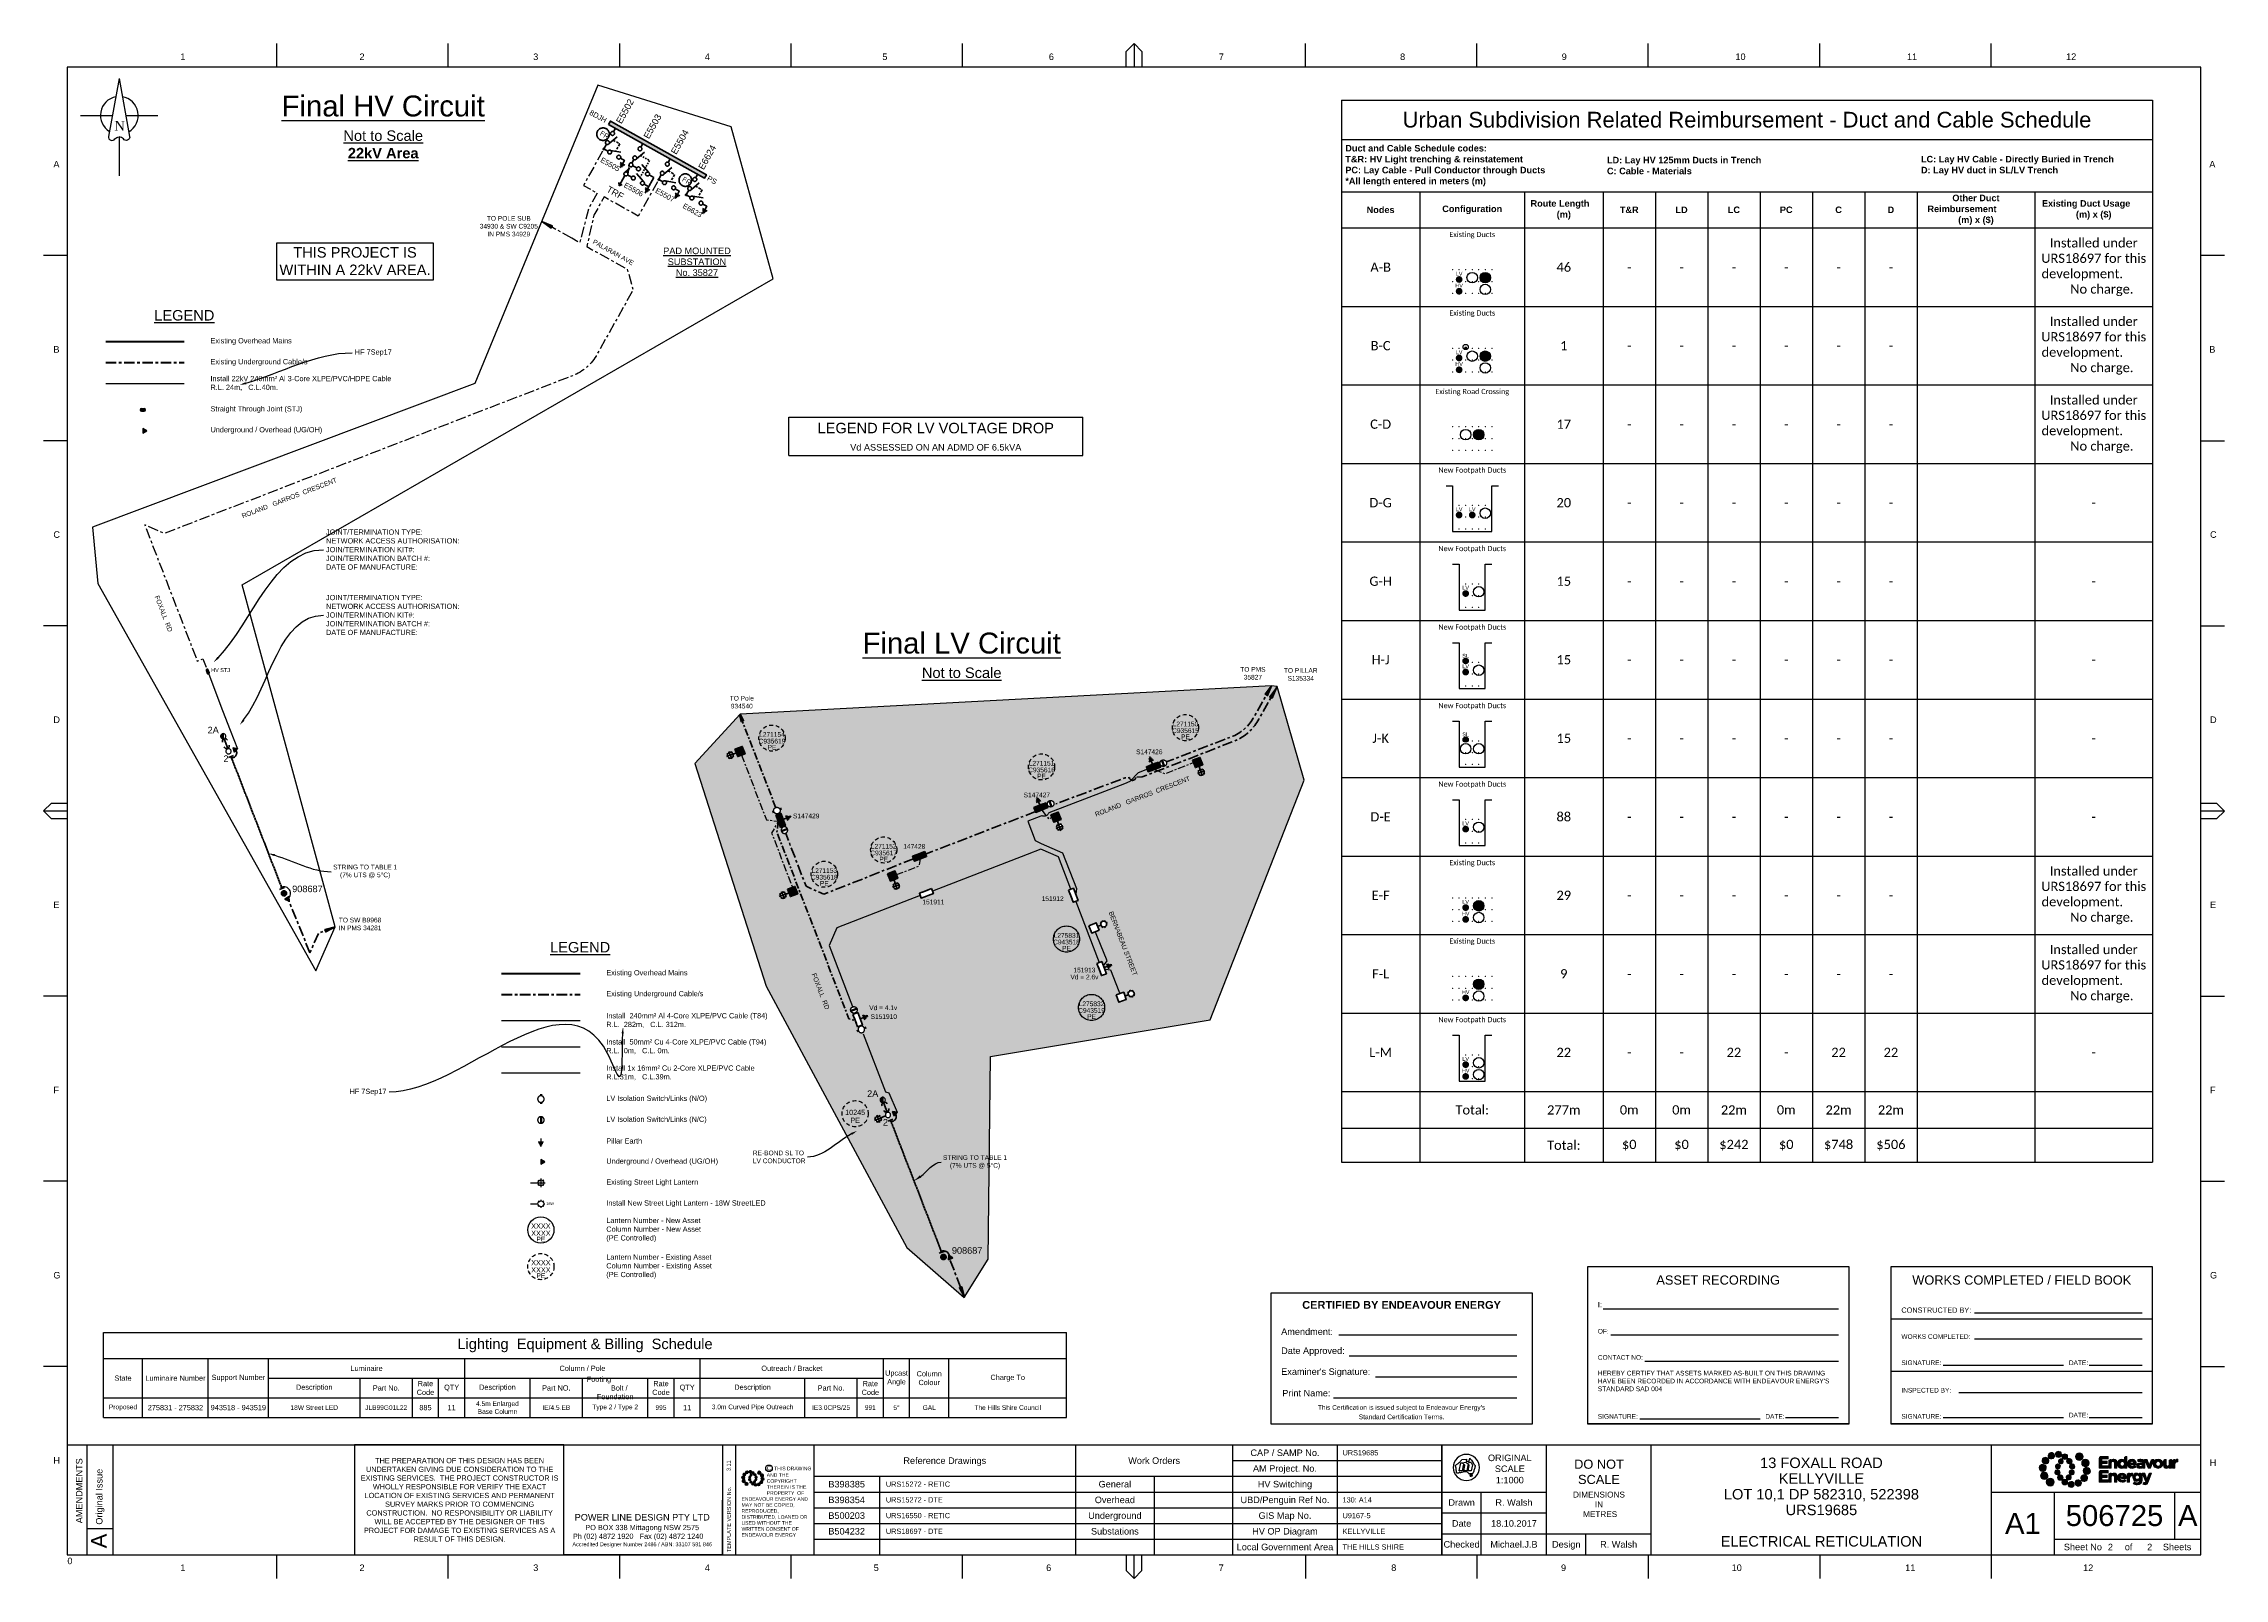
# Paper-space layout 'HV & LV' of a CAD drawing. Header units: metres, sheet in millimetres. Extents: x -9 to 824, y -9 to 577.
# The model-space entities are those that its viewports show. They can reach past a viewport. Long polylines and large blocks are cut down to what shows.
import ezdxf
from ezdxf import colors
from ezdxf.entities.mleader import LeaderData, LeaderLine
from ezdxf.enums import TextEntityAlignment as Align
from ezdxf.math import Vec2, Vec3

# ---------------------------------------------------------------- set-up
doc = ezdxf.new("R2010")
doc.units = ezdxf.units.M
for name, pattern in [('Cable Exist OH', [1, 1, 0]), ('Cable Exist UG', [7, 4, -1, 1, -1]), ('CENTERX2', [4, 2.5, -0.5, 0.5, -0.5]), ('Dash', [5, 3, -2]), ('DASHED', [19.049999999999997, 12.7, -6.35]), ('DOT', [6.35, 0, -6.35])]:
    doc.linetypes.add(name, pattern=pattern)
doc.layers.get('0').update_dxf_attribs({"color": 6})
doc.layers.add('_User Miscellaneous10', color=252, linetype='Continuous', lineweight=13, plot=False, transparency=0.75)
doc.layers.add('_User Miscellaneous12', color=252, linetype='Continuous', lineweight=13, plot=False, transparency=0.75)
for name, color, linetype, lineweight in [('_User_HV_Exist', 1, 'Continuous', 35), ('_User_LV_Exist', 5, 'Continuous', 35), ('_User_SL_Exist', 4, 'Continuous', 35)]:
    doc.layers.add(name, color=color, linetype=linetype, lineweight=lineweight)
for name, color, linetype in [('Equip_LV_EXT', 7, 'Continuous'), ('Equip_LV_NEW', 2, 'Continuous'), ('Equip_SP_HV_NEW', 2, 'Continuous'), ('Equip_SP_SL_EXT', 7, 'Continuous'), ('Mains_HV_New_V17', 2, 'Cable x'), ('Mains_LV_New_T84', 2, 'Cable x'), ('Mains_SL_NEW_Hardwired', 2, 'Continuous'), ('Notes', 7, 'Continuous'), ('Notes_SL_MISC', 4, 'Continuous'), ('SupportsUG_SP_LV_EXT', 7, 'Continuous'), ('SupportsUG_SP_LV_SL_EXT', 7, 'Continuous')]:
    doc.layers.add(name, color=color, linetype=linetype)
doc.layers.add('Viewports', color=6, linetype='Continuous', plot=False)
doc.styles.add('ARIAL', font='arial.ttf', dxfattribs={"height": 2})
doc.styles.add('COLUMN_LABEL', font='arial.ttf', dxfattribs={"height": 2})
doc.styles.add('iecARIAL', font='arial.ttf', dxfattribs={"height": 2})
doc.styles.add('iecISOCP', font='isocp.shx')
doc.styles.add('iecNAME', font='times.ttf')
doc.styles.add('ieISOCP', font='arial.ttf', dxfattribs={"height": 1.5})
doc.styles.add('POLE_LABEL', font='arial.ttf', dxfattribs={"height": 2})
doc.styles.add('SL_LABEL', font='arial.ttf', dxfattribs={"height": 2})
doc.styles.get("Standard").update_dxf_attribs({"font": 'arial.ttf'})
doc.styles.add('SWG_LABEL', font='arial.ttf')
doc.styles.add('SWITCH_LABEL', font='arial.ttf', dxfattribs={"height": 2})
doc.linetypes.add('Cable 1', pattern='A,5,-0.3,["//",Standard,S=1.35,R=0,X=-0,Y=-0.65],-1.2', length=6.5)
doc.linetypes.add('Cable E UG', pattern='A,5,-0.1,["E",Standard,S=1.5,R=0,X=-0,Y=-0.75],-1.45', length=6.55)
doc.linetypes.add('Cable New UG', pattern='A,5.5,-0.01,["X",Standard,S=1.8,R=0,X=-0,Y=-0.94],-1.7', length=7.21)
doc.linetypes.add('Cable o', pattern='A,3.5,-0.01,["O",Standard,S=1.25,R=0,X=-0,Y=-0.63],-1.36', length=4.87)
doc.linetypes.add('Cable x', pattern='A,4.5,-0.01,["X",Standard,S=1.25,R=0,X=-0,Y=-0.65],-1.2', length=5.71)
doc.linetypes.add('IE Trench HV', pattern='A,4,-0.4,["/",Standard,S=2,R=0,X=0.25,Y=-1],-1.6', length=6)

psp = doc.layouts.new('HV & LV')

# ---------------------------------------------------------------- texts
at = {"layer": 'Notes', "color": 7, "lineweight": -3, "insert": (110.0762674496715, 494.3313434190794), "char_height": 4, "width": 60, "attachment_point": 5}
psp.add_mtext('THIS PROJECT IS WITHIN A {\\C1;22kV} AREA.', dxfattribs=at)
at = {"layer": 'Notes'}
for s, insert, char_height, attachment_point in [('{\\LLEGEND}', (44.84795488785755, 473.5913903054328), 4, 5), ('Existing Overhead Mains', (54.84795488785755, 463.5913903054328), 2, 4), ('Existing Underground Cable/s  ', (54.84795488785755, 455.5913903054328), 2, 4), ('Install {\\C1;22}kV 240mm² Al 3-Core XLPE/PVC/HDPE Cable \\PR.L. 24m,   C.L.40m.', (54.84795488785755, 447.5913903054328), 2, 4), ('Straight Through Joint (STJ)', (54.84795488785755, 437.5913903054328), 2, 4), ('Underground / Overhead (UG/OH)', (54.84795488785755, 429.5913903054328), 2, 4), ('{\\LLEGEND}', (196.1105493559047, 232.1352538325755), 4, 5), ('Existing Overhead Mains', (206.1105493559047, 222.1352538325755), 2, 4), ('Existing Underground Cable/s  ', (206.1105493559047, 214.1352538325755), 2, 4), ('Install  240mm² Al 4-Core XLPE/PVC Cable (T84)\\PR.L.  282m,   C.L. 312m.', (206.1105493559047, 204.1352538325755), 2, 4), ('Install  50mm² Cu 4-Core XLPE/PVC Cable (T94)\\PR.L.  0m,   C.L. 0m.', (206.1105493559047, 194.1352538325755), 2, 4), ('Install 1x 16mm² Cu 2-Core XLPE/PVC Cable \\PR.L.31m,   C.L.39m.', (206.1105493559047, 184.1352538325755), 2, 4), ('LV Isolation Switch/Links (N/O)', (206.1105493559047, 174.1352538325755), 2, 4), ('LV Isolation Switch/Links (N/C)', (206.1105493559047, 166.1352538325755), 2, 4), ('\\pt2;Pillar Earth', (206.1105493559047, 158.1352538325755), 2, 4), ('Underground / Overhead (UG/OH)', (206.1105493559047, 150.1352538325755), 2, 4), ('Existing Street Light Lantern', (206.1105493611076, 142.1352538325755), 2, 4), ('Install New Street Light Lantern - 18W StreetLED', (206.1105493559047, 134.1352538325755), 2, 4), ('Lantern Number - New Asset\\PColumn Number - New Asset\\P(PE Controlled) ', (206.1105493585061, 124.1352538325755), 2, 4), ('Lantern Number - Existing Asset\\PColumn Number - Existing Asset\\P(PE Controlled) ', (206.1105493585061, 110.1352538325755), 2, 4)]:
    psp.add_mtext(s, dxfattribs=dict(at, insert=insert, char_height=char_height, attachment_point=attachment_point))
at = {"layer": 'Notes', "transparency": 33554687, "insert": (150.038072169883, 21.00000000000005), "char_height": 2, "width": 76.25096718386152, "attachment_point": 5}
psp.add_mtext('THE PREPARATION OF THIS DESIGN HAS BEEN UNDERTAKEN GIVING DUE CONSIDERATION TO THE EXISTING SERVICES.  THE PROJECT CONSTRUCTOR IS WHOLLY RESPONSIBLE FOR VERIFY THE EXACT LOCATION OF EXISTING SERVICES AND PERMANENT SURVEY MARKS PRIOR TO COMMENCING CONSTRUCTION.  NO RESPONSIBILITY OR LIABILITY WILL BE ACCEPTED BY THE DESIGNER OF THIS PROJECT FOR DAMAGE TO EXISTING SERVICES AS A RESULT OF THIS DESIGN.', dxfattribs=at)
at = {"layer": 'Notes', "transparency": 33554687, "insert": (219.8310284341691, 9.214599448735209), "char_height": 3, "width": 60, "attachment_point": 5, "style": 'ARIAL'}
psp.add_mtext('{\\H0.83333x;POWER LINE DESIGN PTY LTD}\\P{\\H0.66667x;PO BOX 338 Mittagong NSW 2575\\PPh (02) 4872 1920   Fax (02) 4872 1240     \\H0.75x;Accredited Designer Number 2486 / ABN: 33107 591 846 }', dxfattribs=at)

msp = doc.modelspace()

# ---------------------------------------------------------------- texts
at = {"layer": '_User_HV_Exist', "style": 'ARIAL'}
for s, rotation, p in [('KENDALL   PLACE ', 21.12054595349171, (311104.9377342065, 6270221.096795626)), ('PALARAN AVE', 330.8000000001828, (311245.816961215, 6270229.644439269))]:
    msp.add_text(s, height=1.8, rotation=rotation, dxfattribs=at).set_placement(p)
msp.add_text('FOXALL  RD', height=1.8, rotation=291.1205555765921, dxfattribs=at).set_placement((311081.2052240447, 6270087.786365831), align=Align.CENTER)
at = {"layer": '_User_HV_Exist', "char_height": 2}
for s, insert, attachment_point, rotation in [('8DJH', (311251.1284584391, 6270276.408495326), 6, 330.8000050688999), ('PS', (311289.9734927983, 6270254.698743931), 4, 330.80000506889826)]:
    msp.add_mtext(s, dxfattribs=dict(at, insert=insert, attachment_point=attachment_point, rotation=rotation))
at = {"layer": '_User_HV_Exist', "linetype": 'Continuous', "lineweight": -3, "ltscale": 0.5, "insert": (311272.6566165808, 6270227.990813412), "char_height": 2.5, "attachment_point": 1, "style": 'ARIAL'}
msp.add_mtext_dynamic_manual_height_columns('\\pi0.29918;{\\LPAD MOUNTED \\P\\pi2.0386;SUBSTATION \\P\\pi5.1286;No. 35827}', width=25.94965955079986, gutter_width=9, heights=[0], dxfattribs=at)
at = {"layer": '_User_LV_Exist', "style": 'ARIAL'}
msp.add_text('FOXALL  RD', height=1.8, rotation=291.1205555765921, dxfattribs=at).set_placement((311080.2624810018, 6270082.414382996), align=Align.CENTER)

# ---------------------------------------------------------------- blocks, each defined once
blk = doc.blocks.new('NorthPnt 11(NP11)')
for p, q in [((-19.69719468711236, 0.0162545211118896), (-3.489922472834479, 0.0028799541972688)), ((-0.0830805671867552, -10.94048518180693), (-0.0830805671867552, -30.80163745112864)), ((3.324780124991633, -0.0027436754112671), (19.69719468711236, -0.0162545211118754))]:
    blk.add_line(p, q)
for points in [[(-0.0830805671866983, 18.80840636836007), (-5.425927634676611, -10.68373164014234, 0.8770483201779089), (-2.292585667964232, -11.90019261315281, -0.1542996621410464), (-0.0830805671867552, -10.94048518180693, 0.0905112644751796)], [(-0.0830805671866983, 18.80840636836007), (5.259766500303101, -10.68373164014237, -0.8770483201779089), (2.126424533590721, -11.90019261315281, 0.1542996621410464), (-0.0830805671867268, -10.94048518180693, -0.0905112644751796)]]:
    blk.add_lwpolyline(points, format="xyb")
for start, end in [(100.5987973952228, 238.8643335251354), (300.0994222018257, 80.43744687781567)]:
    blk.add_arc((0, 0), 9.642065853502453, start, end)
at = {"style": 'iecNAME'}
blk.add_text('N', height=5.024396523885798, dxfattribs=at).set_placement((-2.617670065051356, -7.821942527093668))
blk = doc.blocks.new('*U243')
h = blk.add_hatch(color=256)
h.dxf.hatch_style = 1
h.paths.add_polyline_path([(0.4999999999999999, 0.5), (-0.4999999999999999, 0.5, 1), (-0.5, -0.5), (0.4999999999999999, -0.5, 1)])
for p, q in [((-0.5, 0.5), (0.5, 0.5)), ((-0.5, -0.5), (0.5, -0.5))]:
    blk.add_line(p, q)
blk.add_circle((0, 0), 0.0001)
for centre, start, end in [((-0.5, 0), 90, 270), ((-0.5, 0), 359.9885408440783, 0.01145915592171506), ((0.5, 0), 179.9885408440783, 180.0114591559217), ((0.5, 0), 270, 90)]:
    blk.add_arc(centre, 0.5, start, end)
at = {"layer": '_User Miscellaneous12', "flags": 128}
blk.add_lwpolyline([(-1, 6.123233995736766e-17), (1, 0)], dxfattribs=at)
blk = doc.blocks.new('UGOH')
h = blk.add_hatch(color=256)
h.dxf.hatch_style = 1
h.paths.add_polyline_path([(3.5, -5.874071845254902e-16), (2, 0.8660254037844392), (1.999999999999998, -0.8660254037844376)])
blk.add_line((2.5, -2.29670160204846e-16), (3.5, -6.890104806145381e-16))
at = {"flags": 128}
blk.add_lwpolyline([(3.5, -6.890104806145381e-16), (2, 0.8660254037844392), (1.999999999999998, -0.8660254037844378)], close=True, dxfattribs=at)
blk = doc.blocks.new('*U334')
at = {"layer": 'Notes', "insert": (0, 0), "char_height": 8, "attachment_point": 2}
blk.add_mtext('{\\H0.99997x;\\LFinal HV Circuit \\P\\H0.5x;Not to Scale\\P\\fArial|b1|i0|c0|p34;22kV Area}', dxfattribs=at)
blk = doc.blocks.new('*U335')
at = {"layer": 'Notes', "insert": (0, 0), "char_height": 8, "attachment_point": 2}
blk.add_mtext('{\\H0.99997x;\\LFinal LV Circuit \\P\\H0.5x;Not to Scale}', dxfattribs=at)
blk = doc.blocks.new('*T441')
at = {"layer": 'Notes', "color": 0, "linetype": 'ByBlock', "lineweight": -2, "transparency": 16777216}
for p, q in [((0, 14.66666666666663), (112.3236454151797, 14.66666666666663)), ((0, 0), (0, 14.66666666666663)), ((112.3236454151797, 0), (112.3236454151797, 14.66666666666663)), ((0, 0), (112.3236454151797, 0))]:
    blk.add_line(p, q, dxfattribs=at)
at = {"layer": 'Notes', "color": 0, "transparency": 16777216, "attachment_point": 5}
for s, insert, char_height, width in [('LEGEND FOR LV VOLTAGE DROP', (56.16182270758986, 10.5), 4, 109.3236454151797), ('Vd ASSESSED ON AN ADMD OF{\\C1; 6.5kVA}', (56.16182270758986, 3.166666666666629), 2.5, 111.3236454151797)]:
    blk.add_mtext(s, dxfattribs=dict(at, insert=insert, char_height=char_height, width=width))
blk = doc.blocks.new('*T467')
at = {"layer": 'Notes', "color": 0, "linetype": 'ByBlock', "lineweight": -2, "transparency": 16777216}
for p, q in [((0, 0), (310, 0)), ((0, 0), (0, -48.81999999999999)), ((310, 0), (310, -48.81999999999999)), ((0, -15), (310, -15)), ((0, -35), (310, -35)), ((30, -35), (30, -48.81999999999999)), ((70, -35), (70, -48.81999999999999)), ((100, -35), (100, -48.81999999999999)), ((120, -35), (120, -48.81999999999999)), ((140, -35), (140, -48.81999999999999)), ((160, -35), (160, -48.81999999999999)), ((180, -35), (180, -48.81999999999999)), ((200, -35), (200, -48.81999999999999)), ((220, -35), (220, -48.81999999999999)), ((265, -35), (265, -48.81999999999999)), ((0, -48.81999999999999), (30, -48.81999999999999)), ((100, -48.81999999999999), (120, -48.81999999999999)), ((220, -48.81999999999999), (310, -48.81999999999999)), ((0, -378.82), (0, -405.8199999999999)), ((0, -392.8199999999999), (30, -392.8199999999999)), ((30, -392.8199999999999), (30, -405.8199999999999)), ((0, -405.8199999999999), (70, -405.8199999999999))]:
    blk.add_line(p, q, dxfattribs=at)
at = {"layer": 'Notes', "linetype": 'ByBlock', "lineweight": -2, "transparency": 16777216}
for p, q in [((0, -48.81999999999999), (0, -378.82)), ((30, -48.81999999999999), (100, -48.81999999999999)), ((30, -48.81999999999999), (30, -392.8199999999999)), ((70, -48.81999999999999), (70, -405.8199999999999)), ((100, -48.81999999999999), (100, -405.8199999999999)), ((120, -48.81999999999999), (220, -48.81999999999999)), ((120, -48.81999999999999), (120, -405.8199999999999)), ((140, -48.81999999999999), (140, -405.8199999999999)), ((160, -48.81999999999999), (160, -405.8199999999999)), ((180, -48.81999999999999), (180, -405.8199999999999)), ((200, -48.81999999999999), (200, -405.8199999999999)), ((220, -48.81999999999999), (220, -405.8199999999999)), ((265, -48.81999999999999), (265, -405.8199999999999)), ((310, -48.81999999999999), (310, -405.8199999999999)), ((0, -78.82), (310, -78.82)), ((0, -108.82), (310, -108.82)), ((0, -138.82), (310, -138.82)), ((0, -168.82), (310, -168.82)), ((0, -198.82), (310, -198.82)), ((0, -228.82), (310, -228.82)), ((0, -258.82), (310, -258.82)), ((0, -288.82), (310, -288.82)), ((0, -318.82), (310, -318.82)), ((0, -348.82), (310, -348.82)), ((0, -378.82), (310, -378.82)), ((30, -392.8199999999999), (310, -392.8199999999999)), ((70, -405.8199999999999), (310, -405.8199999999999))]:
    blk.add_line(p, q, dxfattribs=at)
at = {"layer": 'Notes', "color": 0, "lineweight": 35, "transparency": 16777216}
for s, insert, char_height, width, attachment_point in [('Urban Subdivision Related Reimbursement - Duct and Cable Schedule', (155, -7.5), 6, 307, 5), ('{\\fArial|b1|i0|c0|p34;Duct and Cable Schedule codes:\\PT&R: HV Light trenching & reinstatement\\PPC: Lay Cable - Pull Conductor through Ducts\\P*All length entered in meters (m)}', (1.5, -25), 2.5, 97, 4), ('{\\fArial|b1|i0|c0|p34;LD: Lay HV 125mm Ducts in Trench\\PC: Cable - Materials}', (101.5, -25), 2.5, 117, 4), ('{\\fArial|b1|i0|c0|p34;LC: Lay HV Cable - Directly Buried in Trench\\PD: Lay HV duct in SL/LV Trench}', (221.5, -25), 2.5, 87, 4), ('{\\fArial|b1|i0|c0|p34;Nodes}', (15, -41.90999999999997), 2.5, 27, 5), ('{\\fArial|b1|i0|c0|p34;Configuration}', (50, -41.90999999999997), 2.5, 37, 5), ('{\\fArial|b1|i0|c0|p34;Route Length     (m)}', (85, -41.90999999999997), 2.5, 27, 5), ('{\\fArial|b1|i0|c0|p34;T&R}', (110, -41.90999999999997), 2.5, 17, 5), ('{\\fArial|b1|i0|c0|p34;LD}', (130, -41.90999999999997), 2.5, 17, 5), ('{\\fArial|b1|i0|c0|p34;LC}', (150, -41.90999999999997), 2.5, 17, 5), ('{\\fArial|b1|i0|c0|p34;PC}', (170, -41.90999999999997), 2.5, 17, 5), ('{\\fArial|b1|i0|c0|p34;C}', (190, -41.90999999999997), 2.5, 17, 5), ('{\\fArial|b1|i0|c0|p34;D}', (210, -41.90999999999997), 2.5, 17, 5), ('{\\fArial|b1|i0|c0|p34;Other Duct Reimbursement            (m) x ($) }', (242.5, -41.90999999999997), 2.5, 42, 5), ('{\\fArial|b1|i0|c0|p34;Existing Duct Usage       (m) x ($)}', (287.5, -41.90999999999997), 2.5, 42, 5), ('{\\fCalibri|b0|i0|c0;\\C7;Existing Ducts', (50, -50.31999999999999), 2, 37, 2), ('{\\fCalibri|b0|i0|c0|p34;\\C7;Installed under URS18697 for this development.              No charge.}', (287.5, -63.81999999999999), 3.527777777777778, 42, 5), ('{\\fCalibri|b0|i0|c0;\\C7;A-B', (15, -63.81999999999999), 3.527777777777778, 27, 5), ('{\\fCalibri|b0|i0|c0;\\C7;46', (85, -63.81999999999999), 3.527777777777778, 27, 5), ('{\\fCalibri|b0|i0|c0;\\C7;-', (110, -63.81999999999999), 3.527777777777778, 17, 5), ('{\\fCalibri|b0|i0|c0;\\C7;-', (130, -63.81999999999999), 3.527777777777778, 17, 5), ('{\\fCalibri|b0|i0|c0;\\C7;-', (150, -63.81999999999999), 3.527777777777778, 17, 5), ('{\\fCalibri|b0|i0|c0;\\C7;-', (170, -63.81999999999999), 3.527777777777778, 17, 5), ('{\\fCalibri|b0|i0|c0;\\C7;-', (190, -63.81999999999999), 3.527777777777778, 17, 5), ('{\\fCalibri|b0|i0|c0;\\C7;-', (210, -63.81999999999999), 3.527777777777778, 17, 5), ('{\\fCalibri|b0|i0|c0;\\C7;', (242.5, -63.81999999999999), 3.527777777777778, 42, 5), ('{\\fCalibri|b0|i0|c0;\\C7;Existing Ducts', (50, -80.32), 2, 37, 2), ('{\\fCalibri|b0|i0|c0|p34;\\C7;Installed under URS18697 for this development.              No charge.}', (287.5, -93.82), 3.527777777777778, 42, 5), ('{\\fCalibri|b0|i0|c0;\\C7;B-C', (15, -93.82), 3.527777777777778, 27, 5), ('{\\fCalibri|b0|i0|c0;\\C7;1', (85, -93.82), 3.527777777777778, 27, 5), ('{\\fCalibri|b0|i0|c0;\\C7;-', (110, -93.82), 3.527777777777778, 17, 5), ('{\\fCalibri|b0|i0|c0;\\C7;-', (130, -93.82), 3.527777777777778, 17, 5), ('{\\fCalibri|b0|i0|c0;\\C7;-', (150, -93.82), 3.527777777777778, 17, 5), ('{\\fCalibri|b0|i0|c0;\\C7;-', (170, -93.82), 3.527777777777778, 17, 5), ('{\\fCalibri|b0|i0|c0;\\C7;-', (190, -93.82), 3.527777777777778, 17, 5), ('{\\fCalibri|b0|i0|c0;\\C7;-', (210, -93.82), 3.527777777777778, 17, 5), ('{\\fCalibri|b0|i0|c0;\\C7;', (242.5, -93.82), 3.527777777777778, 42, 5), ('{\\fCalibri|b0|i0|c0|p34;\\C7;Existing Road Crossing}', (50, -110.32), 2, 37, 2), ('{\\fCalibri|b0|i0|c0|p34;\\C7;Installed under URS18697 for this development.              No charge.}', (287.5, -123.82), 3.527777777777778, 42, 5), ('{\\fCalibri|b0|i0|c0;\\C7;C-D', (15, -123.82), 3.527777777777778, 27, 5), ('{\\fCalibri|b0|i0|c0;\\C7;17', (85, -123.82), 3.527777777777778, 27, 5), ('{\\fCalibri|b0|i0|c0;\\C7;-', (110, -123.82), 3.527777777777778, 17, 5), ('{\\fCalibri|b0|i0|c0;\\C7;-', (130, -123.82), 3.527777777777778, 17, 5), ('{\\fCalibri|b0|i0|c0;\\C7;-', (150, -123.82), 3.527777777777778, 17, 5), ('{\\fCalibri|b0|i0|c0;\\C7;-', (170, -123.82), 3.527777777777778, 17, 5), ('{\\fCalibri|b0|i0|c0;\\C7;-', (190, -123.82), 3.527777777777778, 17, 5), ('{\\fCalibri|b0|i0|c0;\\C7;-', (210, -123.82), 3.527777777777778, 17, 5), ('{\\fCalibri|b0|i0|c0;\\C7;', (242.5, -123.82), 3.527777777777778, 42, 5), ('{\\fCalibri|b0|i0|c0;\\C7;New Footpath Ducts', (50, -140.32), 2, 37, 2), ('{\\fCalibri|b0|i0|c0;\\C7;D-G', (15, -153.82), 3.527777777777778, 27, 5), ('{\\fCalibri|b0|i0|c0;\\C7;20', (85, -153.82), 3.527777777777778, 27, 5), ('{\\fCalibri|b0|i0|c0;\\C7;-', (110, -153.82), 3.527777777777778, 17, 5), ('{\\fCalibri|b0|i0|c0;\\C7;-', (130, -153.82), 3.527777777777778, 17, 5), ('{\\fCalibri|b0|i0|c0;\\C7;-', (150, -153.82), 3.527777777777778, 17, 5), ('{\\fCalibri|b0|i0|c0;\\C7;-', (170, -153.82), 3.527777777777778, 17, 5), ('{\\fCalibri|b0|i0|c0;\\C7;-', (190, -153.82), 3.527777777777778, 17, 5), ('{\\fCalibri|b0|i0|c0;\\C7;-', (210, -153.82), 3.527777777777778, 17, 5), ('{\\fCalibri|b0|i0|c0;\\C7;', (242.5, -153.82), 3.527777777777778, 42, 5), ('{\\fCalibri|b0|i0|c0;\\C7;-', (287.5, -153.82), 3.527777777777778, 42, 5), ('{\\fCalibri|b0|i0|c0;\\C7;New Footpath Ducts', (50, -170.32), 2, 37, 2), ('{\\fCalibri|b0|i0|c0;\\C7;G-H', (15, -183.82), 3.527777777777778, 27, 5), ('{\\fCalibri|b0|i0|c0;\\C7;15', (85, -183.82), 3.527777777777778, 27, 5), ('{\\fCalibri|b0|i0|c0;\\C7;-', (110, -183.82), 3.527777777777778, 17, 5), ('{\\fCalibri|b0|i0|c0;\\C7;-', (130, -183.82), 3.527777777777778, 17, 5), ('{\\fCalibri|b0|i0|c0;\\C7;-', (150, -183.82), 3.527777777777778, 17, 5), ('{\\fCalibri|b0|i0|c0;\\C7;-', (170, -183.82), 3.527777777777778, 17, 5), ('{\\fCalibri|b0|i0|c0;\\C7;-', (190, -183.82), 3.527777777777778, 17, 5), ('{\\fCalibri|b0|i0|c0;\\C7;-', (210, -183.82), 3.527777777777778, 17, 5), ('{\\fCalibri|b0|i0|c0;\\C7;', (242.5, -183.82), 3.527777777777778, 42, 5), ('{\\fCalibri|b0|i0|c0;\\C7;-', (287.5, -183.82), 3.527777777777778, 42, 5), ('{\\fCalibri|b0|i0|c0;\\C7;New Footpath Ducts', (50, -200.32), 2, 37, 2), ('{\\fCalibri|b0|i0|c0;\\C7;H-J', (15, -213.82), 3.527777777777778, 27, 5), ('{\\fCalibri|b0|i0|c0;\\C7;15', (85, -213.82), 3.527777777777778, 27, 5), ('{\\fCalibri|b0|i0|c0;\\C7;-', (110, -213.82), 3.527777777777778, 17, 5), ('{\\fCalibri|b0|i0|c0;\\C7;-', (130, -213.82), 3.527777777777778, 17, 5), ('{\\fCalibri|b0|i0|c0;\\C7;-', (150, -213.82), 3.527777777777778, 17, 5), ('{\\fCalibri|b0|i0|c0;\\C7;-', (170, -213.82), 3.527777777777778, 17, 5), ('{\\fCalibri|b0|i0|c0;\\C7;-', (190, -213.82), 3.527777777777778, 17, 5), ('{\\fCalibri|b0|i0|c0;\\C7;-', (210, -213.82), 3.527777777777778, 17, 5), ('{\\fCalibri|b0|i0|c0;\\C7;', (242.5, -213.82), 3.527777777777778, 42, 5), ('{\\fCalibri|b0|i0|c0;\\C7;-', (287.5, -213.82), 3.527777777777778, 42, 5), ('{\\fCalibri|b0|i0|c0;\\C7;New Footpath Ducts', (50, -230.32), 2, 37, 2), ('{\\fCalibri|b0|i0|c0;\\C7;J-K', (15, -243.82), 3.527777777777778, 27, 5), ('{\\fCalibri|b0|i0|c0;\\C7;15', (85, -243.82), 3.527777777777778, 27, 5), ('{\\fCalibri|b0|i0|c0;\\C7;-', (110, -243.82), 3.527777777777778, 17, 5), ('{\\fCalibri|b0|i0|c0;\\C7;-', (130, -243.82), 3.527777777777778, 17, 5), ('{\\fCalibri|b0|i0|c0;\\C7;-', (150, -243.82), 3.527777777777778, 17, 5), ('{\\fCalibri|b0|i0|c0;\\C7;-', (170, -243.82), 3.527777777777778, 17, 5), ('{\\fCalibri|b0|i0|c0;\\C7;-', (190, -243.82), 3.527777777777778, 17, 5), ('{\\fCalibri|b0|i0|c0;\\C7;-', (210, -243.82), 3.527777777777778, 17, 5), ('{\\fCalibri|b0|i0|c0;\\C7;', (242.5, -243.82), 3.527777777777778, 42, 5), ('{\\fCalibri|b0|i0|c0;\\C7;-', (287.5, -243.82), 3.527777777777778, 42, 5), ('{\\fCalibri|b0|i0|c0;\\C7;New Footpath Ducts', (50, -260.32), 2, 37, 2), ('{\\fCalibri|b0|i0|c0;\\C7;D-E', (15, -273.82), 3.527777777777778, 27, 5), ('{\\fCalibri|b0|i0|c0;\\C7;88', (85, -273.82), 3.527777777777778, 27, 5), ('{\\fCalibri|b0|i0|c0;\\C7;-', (110, -273.82), 3.527777777777778, 17, 5), ('{\\fCalibri|b0|i0|c0;\\C7;-', (130, -273.82), 3.527777777777778, 17, 5), ('{\\fCalibri|b0|i0|c0;\\C7;-', (150, -273.82), 3.527777777777778, 17, 5), ('{\\fCalibri|b0|i0|c0;\\C7;-', (170, -273.82), 3.527777777777778, 17, 5), ('{\\fCalibri|b0|i0|c0;\\C7;-', (190, -273.82), 3.527777777777778, 17, 5), ('{\\fCalibri|b0|i0|c0;\\C7;-', (210, -273.82), 3.527777777777778, 17, 5), ('{\\fCalibri|b0|i0|c0;\\C7;', (242.5, -273.82), 3.527777777777778, 42, 5), ('{\\fCalibri|b0|i0|c0;\\C7;-', (287.5, -273.82), 3.527777777777778, 42, 5), ('{\\fCalibri|b0|i0|c0;\\C7;Existing Ducts', (50, -290.32), 2, 37, 2), ('{\\fCalibri|b0|i0|c0|p34;\\C7;Installed under URS18697 for this development.              No charge.}', (287.5, -303.82), 3.527777777777778, 42, 5), ('{\\fCalibri|b0|i0|c0;\\C7;E-F', (15, -303.82), 3.527777777777778, 27, 5), ('{\\fCalibri|b0|i0|c0;\\C7;29', (85, -303.82), 3.527777777777778, 27, 5), ('{\\fCalibri|b0|i0|c0;\\C7;-', (110, -303.82), 3.527777777777778, 17, 5), ('{\\fCalibri|b0|i0|c0;\\C7;-', (130, -303.82), 3.527777777777778, 17, 5), ('{\\fCalibri|b0|i0|c0;\\C7;-', (150, -303.82), 3.527777777777778, 17, 5), ('{\\fCalibri|b0|i0|c0;\\C7;-', (170, -303.82), 3.527777777777778, 17, 5), ('{\\fCalibri|b0|i0|c0;\\C7;-', (190, -303.82), 3.527777777777778, 17, 5), ('{\\fCalibri|b0|i0|c0;\\C7;-', (210, -303.82), 3.527777777777778, 17, 5), ('{\\fCalibri|b0|i0|c0;\\C7;', (242.5, -303.82), 3.527777777777778, 42, 5), ('{\\fCalibri|b0|i0|c0;\\C7;Existing Ducts', (50, -320.32), 2, 37, 2), ('{\\fCalibri|b0|i0|c0|p34;\\C7;Installed under URS18697 for this development.              No charge.}', (287.5, -333.82), 3.527777777777778, 42, 5), ('{\\fCalibri|b0|i0|c0;\\C7;F-L', (15, -333.82), 3.527777777777778, 27, 5), ('{\\fCalibri|b0|i0|c0;\\C7;9', (85, -333.82), 3.527777777777778, 27, 5), ('{\\fCalibri|b0|i0|c0;\\C7;-', (110, -333.82), 3.527777777777778, 17, 5), ('{\\fCalibri|b0|i0|c0;\\C7;-', (130, -333.82), 3.527777777777778, 17, 5), ('{\\fCalibri|b0|i0|c0;\\C7;-', (150, -333.82), 3.527777777777778, 17, 5), ('{\\fCalibri|b0|i0|c0;\\C7;-', (170, -333.82), 3.527777777777778, 17, 5), ('{\\fCalibri|b0|i0|c0;\\C7;-', (190, -333.82), 3.527777777777778, 17, 5), ('{\\fCalibri|b0|i0|c0;\\C7;-', (210, -333.82), 3.527777777777778, 17, 5), ('{\\fCalibri|b0|i0|c0;\\C7;', (242.5, -333.82), 3.527777777777778, 42, 5), ('{\\fCalibri|b0|i0|c0;\\C7;New Footpath Ducts', (50, -350.32), 2, 37, 2), ('{\\fCalibri|b0|i0|c0;\\C7;L-M', (15, -363.82), 3.527777777777778, 27, 5), ('{\\fCalibri|b0|i0|c0;\\C7;22', (85, -363.82), 3.527777777777778, 27, 5), ('{\\fCalibri|b0|i0|c0;\\C7;-', (110, -363.82), 3.527777777777778, 17, 5), ('{\\fCalibri|b0|i0|c0;\\C7;-', (130, -363.82), 3.527777777777778, 17, 5), ('{\\fCalibri|b0|i0|c0;\\C7;22', (150, -363.82), 3.527777777777778, 17, 5), ('{\\fCalibri|b0|i0|c0;\\C7;-', (170, -363.82), 3.527777777777778, 17, 5), ('{\\fCalibri|b0|i0|c0;\\C7;22', (190, -363.82), 3.527777777777778, 17, 5), ('{\\fCalibri|b0|i0|c0;\\C7;22', (210, -363.82), 3.527777777777778, 17, 5), ('{\\fCalibri|b0|i0|c0;\\C7;', (242.5, -363.82), 3.527777777777778, 42, 5), ('{\\fCalibri|b0|i0|c0|p34;\\C7;-}', (287.5, -363.82), 3.527777777777778, 42, 5), ('{\\fCalibri|b0|i0|c0;\\C7;', (15, -385.8199999999999), 3.527777777777778, 27, 5), ('{\\fCalibri|b0|i0|c0;\\C7;Total: ', (50, -385.8199999999999), 3.527777777777778, 37, 5), ('{\\fCalibri|b0|i0|c0;\\C7;277m', (85, -385.8199999999999), 3.527777777777778, 27, 5), ('{\\fCalibri|b0|i0|c0;\\C7;0m', (110, -385.8199999999999), 3.527777777777778, 17, 5), ('{\\fCalibri|b0|i0|c0;\\C7;0m', (130, -385.8199999999999), 3.527777777777778, 17, 5), ('{\\fCalibri|b0|i0|c0;\\C7;22m', (150, -385.8199999999999), 3.527777777777778, 17, 5), ('{\\fCalibri|b0|i0|c0;\\C7;0m', (170, -385.8199999999999), 3.527777777777778, 17, 5), ('{\\fCalibri|b0|i0|c0;\\C7;22m', (190, -385.8199999999999), 3.527777777777778, 17, 5), ('{\\fCalibri|b0|i0|c0;\\C7;22m', (210, -385.8199999999999), 3.527777777777778, 17, 5), ('{\\fCalibri|b0|i0|c0;\\C7;', (242.5, -385.8199999999999), 3.527777777777778, 42, 5), ('{\\fCalibri|b0|i0|c0;\\C7;', (287.5, -385.8199999999999), 3.527777777777778, 42, 5), ('{\\fCalibri|b0|i0|c0;\\C7;', (15, -399.3199999999999), 3.527777777777778, 27, 5), ('{\\fCalibri|b0|i0|c0;\\C7;', (50, -399.3199999999999), 3.527777777777778, 37, 5), ('{\\fCalibri|b0|i0|c0;\\C7;Total: ', (85, -399.3199999999999), 3.527777777777778, 27, 5), ('{\\fCalibri|b0|i0|c0;\\C7;$0', (110, -399.3199999999999), 3.527777777777778, 17, 5), ('{\\fCalibri|b0|i0|c0;\\C7;$0', (130, -399.3199999999999), 3.527777777777778, 17, 5), ('{\\fCalibri|b0|i0|c0|p34;\\C7;$242', (150, -399.3199999999999), 3.527777777777778, 17, 5), ('{\\fCalibri|b0|i0|c0;\\C7;$0', (170, -399.3199999999999), 3.527777777777778, 17, 5), ('{\\fCalibri|b0|i0|c0|p34;\\C7;$748', (190, -399.3199999999999), 3.527777777777778, 17, 5), ('{\\fCalibri|b0|i0|c0;\\C7;$506', (210, -399.3199999999999), 3.527777777777778, 17, 5), ('{\\fCalibri|b0|i0|c0;\\C7;', (242.5, -399.3199999999999), 3.527777777777778, 42, 5), ('{\\fCalibri|b0|i0|c0;\\C7;', (287.5, -399.3199999999999), 3.527777777777778, 42, 5)]:
    blk.add_mtext(s, dxfattribs=dict(at, insert=insert, char_height=char_height, width=width, attachment_point=attachment_point))
blk = doc.blocks.new('*U460')
at = {"layer": '_User Miscellaneous10'}
for p in [(-7.5, 10), (-5, 10), (-2.5, 10), (0, 10), (2.5, 10), (5, 10), (7.5, 10), (-7.5, 5.5), (-7.5, 1), (-5, 5.5), (-5, 1), (-2.5, 5.5), (-2.5, 1), (0, 5.5), (0, 1), (2.5, 5.5), (2.5, 1), (5, 5.5), (5, 1), (7.5, 5.5), (7.5, 1)]:
    blk.add_point(p, dxfattribs=at)
blk = doc.blocks.new('*U461')
h = blk.add_hatch(color=5)
h.dxf.hatch_style = 1
h.paths.add_polyline_path([(1.3, 1.3, 1), (-1.3, 1.3, 1)])
at = {"color": 1, "insert": (0, 3.5), "char_height": 1.5, "width": 1.4, "attachment_point": 5}
blk.add_mtext('{\\C5;LV}', dxfattribs=at)
blk = doc.blocks.new('*U348')
blk.add_circle((0, 2), 2)
blk = doc.blocks.new('*U463')
h = blk.add_hatch(color=5)
h.dxf.hatch_style = 1
h.paths.add_polyline_path([(2, 2, 1), (-2, 2, 1)])
blk.add_circle((0, 2), 2)
blk = doc.blocks.new('*U462')
h = blk.add_hatch(color=1)
h.dxf.hatch_style = 1
h.paths.add_polyline_path([(1.3, 1.3, 1), (-1.3, 1.3, 1)])
at = {"color": 1, "insert": (0, 3.5), "char_height": 1.5, "width": 1.4, "attachment_point": 5}
blk.add_mtext('HV', dxfattribs=at)
blk = doc.blocks.new('*U464')
h = blk.add_hatch(color=4)
h.dxf.hatch_style = 1
h.paths.add_polyline_path([(0.5999999999999999, 0.6000000000000001, 1), (-0.6000000000000001, 0.6000000000000001, 1)])
blk.add_circle((0, 1), 1)
blk = doc.blocks.new('*U458')
at = {"flags": 128}
blk.add_lwpolyline([(-10, 17.5), (-7.5, 17.5), (-7.5, 0), (7.5, 0), (7.5, 17.5), (10, 17.5)], dxfattribs=at)
at = {"layer": '_User Miscellaneous10'}
for p in [(-5, 10), (-2.5, 10), (0, 10), (2.5, 10), (5, 10), (-5, 5.5), (-5, 1), (-2.5, 5.5), (-2.5, 1), (0, 5.5), (0, 1), (2.5, 5.5), (2.5, 1), (5, 5.5), (5, 1)]:
    blk.add_point(p, dxfattribs=at)
blk = doc.blocks.new('*U459')
at = {"flags": 128}
blk.add_lwpolyline([(-7.5, 17.5), (-5, 17.5), (-5, 0), (5, -1.224646799147353e-15), (5, 17.5), (7.5, 17.5)], dxfattribs=at)
at = {"layer": '_User Miscellaneous10'}
for p in [(-2.5, 10), (0, 10), (2.5, 10), (-2.5, 5.5), (-2.5, 1), (0, 5.5), (0, 1), (2.5, 5.5), (2.5, 1)]:
    blk.add_point(p, dxfattribs=at)
blk = doc.blocks.new('*U465')
h = blk.add_hatch(color=4)
h.dxf.hatch_style = 1
h.paths.add_polyline_path([(1, 1, 1), (-1, 1, 1)])
blk.add_circle((0, 1), 1)
at = {"color": 4, "insert": (0, 3), "char_height": 1.5, "width": 1.4, "attachment_point": 5}
blk.add_mtext('SL', dxfattribs=at)
blk = doc.blocks.new('*U278')
blk.add_wipeout([(4, 1.25), (3.9693234643463597, 1.2496235233702553), (3.9386654070907277, 1.2484943202564653), (3.908044295500416, 1.2466130708483627), (3.87747857458805, 1.2439809083402458), (3.84698665600098, 1.2405994182483875), (3.816586906930798, 1.2364706374559766), (3.786297639049624, 1.231597052986177), (3.75613709747984, 1.225981600504038), (3.726123449803914, 1.2196276625481604), (3.696274775120921, 1.2125390664931803), (3.666609053156378, 1.2047200822442998), (3.637144153431923, 1.1961754196652614), (3.6078978245013875, 1.186910225741296), (3.5788876832597265, 1.1769300814787762), (3.5501312043312665, 1.1662409985434241), (3.5216457095436398, 1.1548494156391085), (3.4934483574937643, 1.1427621946294142), (3.465556133212149, 1.129986616404305), (3.437985837931744, 1.1165303764943952), (3.410754078967505, 1.102401580435445), (3.3838772597127718, 1.0876087388858902), (3.3573715697584747, 1.0721607625003409), (3.3312529751411306, 1.0560669565621348), (3.305537208725499, 1.039337015378183), (3.2802397607276954, 1.0219810164394816), (3.2553758693844608, 1.0040094143508078), (3.230960511774218, 0.9854330345332594), (3.2070083947954457, 0.9662630667034233), (3.183533946307782, 0.9465110581331078), (3.16055130644123, 0.9261889066937012), (3.1380743190786693, 0.9053088536893354), (3.1161165235168182, 0.8838834764831867), (3.094691146310669, 0.861925680921336), (3.073811093306303, 0.8394486935587753), (3.053488941866897, 0.8164660536922237), (3.033736933296581, 0.79299160520456), (3.014566965466744, 0.7690394882257867), (2.995990585649196, 0.744624130615545), (2.9780189835605224, 0.7197602392723095), (2.9606629846218206, 0.694462791274506), (2.943933043437868, 0.6687470248588752), (2.9278392374996627, 0.6426284302415306), (2.912391261114113, 0.616122740287234), (2.8975984195645585, 0.5892459210325014), (2.8834696235056083, 0.5620141620682624), (2.870013383595698, 0.534443866787857), (2.8572378053705885, 0.506551642506242), (2.845150584360894, 0.4783542904563669), (2.8337590014565777, 0.4498687956687397), (2.8230699185212265, 0.4211123167402797), (2.8130897742587058, 0.3921021754986196), (2.80382458033474, 0.3628558465680829), (2.7952799177557024, 0.33339094684362847), (2.7874609335068214, 0.3037252248790856), (2.7803723374518405, 0.27387655019609314), (2.774018399495963, 0.24386290252016618), (2.7684029470138247, 0.21370236095038253), (2.7635293625440247, 0.1834130930692086), (2.759400581751614, 0.15301334399902666), (2.7560190916597547, 0.1225214254119571), (2.753386929151638, 0.09195570449959067), (2.751505679743535, 0.06133459290927901), (2.7503764766297447, 0.03067653565364692), (2.75, 6.661338147750939e-15), (2.7503764766297447, -0.030676535653633596), (2.751505679743534, -0.06133459290926524), (2.7533869291516364, -0.09195570449957735), (2.7560190916597533, -0.12252142541194377), (2.7594005817516116, -0.1530133439990129), (2.7635293625440225, -0.18341309306919484), (2.768402947013822, -0.2137023609503692), (2.7740183994959606, -0.24386290252015286), (2.780372337451838, -0.2738765501960798), (2.7874609335068183, -0.3037252248790723), (2.795279917755698, -0.33339094684361514), (2.803824580334737, -0.36285584656807046), (2.8130897742587018, -0.39210217549860626), (2.823069918521221, -0.4211123167402673), (2.8337590014565732, -0.4498687956687273), (2.845150584360888, -0.47835429045635447), (2.857237805370583, -0.5065516425062295), (2.8700133835956927, -0.5344438667878448), (2.8834696235056017, -0.5620141620682506), (2.8975984195645523, -0.5892459210324894), (2.9123912611141063, -0.616122740287222), (2.927839237499655, -0.642628430241519), (2.9439330434378617, -0.6687470248588641), (2.960662984621813, -0.694462791274495), (2.978018983560515, -0.7197602392722988), (2.995990585649188, -0.7446241306155341), (3.0145669654667366, -0.7690394882257761), (3.033736933296573, -0.7929916052045494), (3.0534889418668882, -0.8164660536922133), (3.0738110933062943, -0.8394486935587655), (3.0946911463106592, -0.861925680921326), (3.1161165235168085, -0.8838834764831771), (3.138074319078659, -0.9053088536893266), (3.16055130644122, -0.9261889066936919), (3.1835339463077714, -0.9465110581330989), (3.207008394795435, -0.9662630667034144), (3.2309605117742084, -0.9854330345332514), (3.2553758693844497, -1.0040094143507998), (3.2802397607276843, -1.0219810164394736), (3.3055372087254877, -1.0393370153781754), (3.3312529751411195, -1.0560669565621281), (3.357371569758463, -1.0721607625003342), (3.3838772597127598, -1.0876087388858837), (3.4107540789674933, -1.1024015804354388), (3.437985837931731, -1.1165303764943888), (3.4655561332121367, -1.129986616404299), (3.493448357493752, -1.142762194629408), (3.521645709543627, -1.1548494156391036), (3.5501312043312536, -1.1662409985434192), (3.5788876832597136, -1.1769300814787718), (3.607897824501374, -1.1869102257412916), (3.637144153431911, -1.1961754196652574), (3.666609053156365, -1.204720082244296), (3.6962747751209077, -1.212539066493177), (3.7261234498039006, -1.2196276625481577), (3.7561370974798267, -1.2259816005040356), (3.786297639049611, -1.2315970529861742), (3.8165869069307847, -1.2364706374559742), (3.8469866560009667, -1.240599418248386), (3.8774785745880367, -1.2439809083402449), (3.908044295500402, -1.2466130708483618), (3.9386654070907143, -1.2484943202564647), (3.9693234643463464, -1.2496235233702553), (3.9999999999999867, -1.25), (4.030676535653627, -1.2496235233702555), (4.061334592909259, -1.248494320256466), (4.09195570449957, -1.2466130708483636), (4.122521425411937, -1.2439809083402473), (4.153013343999007, -1.2405994182483893), (4.183413093069189, -1.236470637455978), (4.2137023609503625, -1.2315970529861793), (4.243862902520147, -1.2259816005040407), (4.273876550196073, -1.219627662548164), (4.303725224879066, -1.2125390664931834), (4.3333909468436085, -1.2047200822443038), (4.362855846568064, -1.1961754196652652), (4.3921021754986, -1.1869102257413005), (4.4211123167402615, -1.1769300814787809), (4.4498687956687215, -1.166240998543429), (4.478354290456348, -1.1548494156391143), (4.506551642506223, -1.142762194629419), (4.534443866787838, -1.1299866164043106), (4.562014162068245, -1.116530376494401), (4.589245921032483, -1.1024015804354508), (4.616122740287216, -1.0876087388858968), (4.642628430241514, -1.0721607625003482), (4.668747024858858, -1.0560669565621423), (4.69446279127449, -1.0393370153781902), (4.7197602392722935, -1.0219810164394887), (4.744624130615528, -1.0040094143508158), (4.76903948822577, -0.9854330345332678), (4.792991605204544, -0.9662630667034318), (4.816466053692208, -0.9465110581331166), (4.839448693558761, -0.9261889066937101), (4.861925680921321, -0.9053088536893452), (4.883883476483172, -0.8838834764831962), (4.905308853689322, -0.861925680921346), (4.926188906693687, -0.8394486935587855), (4.946511058133095, -0.8164660536922335), (4.9662630667034104, -0.7929916052045702), (4.985433034533247, -0.7690394882257974), (5.004009414350795, -0.7446241306155557), (5.0219810164394705, -0.719760239272321), (5.039337015378171, -0.6944627912745174), (5.056066956562125, -0.6687470248588867), (5.0721607625003315, -0.6426284302415426), (5.087608738885881, -0.6161227402872458), (5.102401580435435, -0.5892459210325129), (5.116530376494387, -0.5620141620682744), (5.129986616404297, -0.5344438667878693), (5.142762194629405, -0.5065516425062544), (5.154849415639101, -0.47835429045637934), (5.166240998543417, -0.4498687956687526), (5.176930081478769, -0.4211123167402926), (5.18691022574129, -0.39210217549863247), (5.196175419665256, -0.3628558465680962), (5.204720082244295, -0.33339094684364134), (5.212539066493175, -0.3037252248790985), (5.219627662548157, -0.273876550196106), (5.225981600504034, -0.2438629025201795), (5.231597052986173, -0.21370236095039585), (5.236470637455973, -0.1834130930692215), (5.240599418248385, -0.15301334399903999), (5.2439809083402436, -0.12252142541197042), (5.246613070848361, -0.091955704499604), (5.248494320256464, -0.06133459290929277), (5.249623523370255, -0.030676535653660686), (5.25, -2.042810365310288e-14), (5.249623523370255, 0.03067653565361983), (5.248494320256466, 0.06133459290925192), (5.2466130708483645, 0.09195570449956403), (5.243980908340248, 0.12252142541193001), (5.24059941824839, 0.15301334399899957), (5.236470637455979, 0.18341309306918152), (5.23159705298618, 0.21370236095035589), (5.225981600504042, 0.24386290252013954), (5.219627662548166, 0.2738765501960665), (5.212539066493186, 0.3037252248790594), (5.204720082244306, 0.33339094684360226), (5.196175419665266, 0.36285584656805714), (5.186910225741302, 0.39210217549859383), (5.176930081478783, 0.42111231674025484), (5.166240998543431, 0.44986879566871485), (5.1548494156391165, 0.47835429045634204), (5.142762194629423, 0.5065516425062171), (5.129986616404313, 0.5344438667878326), (5.116530376494405, 0.5620141620682384), (5.102401580435455, 0.5892459210324774), (5.087608738885901, 0.6161227402872105), (5.072160762500351, 0.6426284302415075), (5.056066956562145, 0.6687470248588525), (5.0393370153781945, 0.6944627912744838), (5.021981016439493, 0.7197602392722882), (5.004009414350819, 0.7446241306155232), (4.985433034533272, 0.769039488225765), (4.966263066703436, 0.7929916052045387), (4.946511058133121, 0.8164660536922028), (4.926188906693715, 0.8394486935587553), (4.90530885368935, 0.8619256809213165), (4.883883476483201, 0.8838834764831676), (4.861925680921351, 0.9053088536893172), (4.839448693558791, 0.926188906693683), (4.816466053692239, 0.94651105813309), (4.792991605204575, 0.9662630667034056), (4.769039488225802, 0.9854330345332429), (4.744624130615561, 1.0040094143507918), (4.719760239272326, 1.0219810164394656), (4.694462791274523, 1.0393370153781678), (4.668747024858892, 1.0560669565621206), (4.642628430241548, 1.0721607625003275), (4.616122740287251, 1.0876087388858768), (4.589245921032519, 1.1024015804354321), (4.56201416206828, 1.1165303764943828), (4.534443866787875, 1.129986616404293), (4.506551642506261, 1.142762194629403), (4.4783542904563856, 1.1548494156390987), (4.449868795668759, 1.1662409985434148), (4.421112316740299, 1.1769300814787673), (4.392102175498639, 1.186910225741288), (4.362855846568102, 1.1961754196652534), (4.3333909468436485, 1.2047200822442927), (4.303725224879106, 1.2125390664931732), (4.273876550196113, 1.219627662548155), (4.243862902520186, 1.2259816005040323), (4.2137023609504025, 1.2315970529861717), (4.183413093069229, 1.2364706374559722), (4.153013343999047, 1.2405994182483844), (4.1225214254119775, 1.2439809083402436), (4.091955704499611, 1.246613070848361), (4.061334592909299, 1.248494320256464), (4.030676535653667, 1.2496235233702544)]).dxf.layer = 'Equip_LV_EXT'
at = {"layer": 'Equip_LV_EXT'}
for p, q in [((3.791666666666667, 1.232460936844809), (3.791666666666667, -1.232460936844809)), ((4.208333333333334, 1.232460936844809), (4.208333333333334, -1.232460936844809))]:
    blk.add_line(p, q, dxfattribs=at)
at = {"layer": 'Equip_LV_EXT', "flags": 128}
blk.add_lwpolyline([(4, 1.25), (3.969323464346359, 1.249623523370256), (3.938665407090728, 1.248494320256466), (3.908044295500416, 1.246613070848363), (3.87747857458805, 1.243980908340246), (3.84698665600098, 1.240599418248388), (3.816586906930798, 1.236470637455976), (3.786297639049625, 1.231597052986177), (3.75613709747984, 1.225981600504038), (3.726123449803914, 1.219627662548161), (3.696274775120921, 1.21253906649318), (3.666609053156378, 1.2047200822443), (3.637144153431923, 1.196175419665262), (3.607897824501387, 1.186910225741296), (3.578887683259726, 1.176930081478777), (3.550131204331266, 1.166240998543424), (3.521645709543639, 1.154849415639109), (3.493448357493764, 1.142762194629414), (3.465556133212149, 1.129986616404305), (3.437985837931744, 1.116530376494395), (3.410754078967505, 1.102401580435445), (3.383877259712772, 1.087608738885891), (3.357371569758475, 1.072160762500341), (3.33125297514113, 1.056066956562135), (3.305537208725499, 1.039337015378183), (3.280239760727695, 1.021981016439481), (3.25537586938446, 1.004009414350808), (3.230960511774219, 0.9854330345332596), (3.207008394795445, 0.9662630667034232), (3.183533946307782, 0.9465110581331079), (3.16055130644123, 0.9261889066937011), (3.138074319078669, 0.905308853689336), (3.116116523516818, 0.8838834764831868), (3.094691146310669, 0.8619256809213363), (3.073811093306303, 0.8394486935587757), (3.053488941866897, 0.8164660536922239), (3.033736933296581, 0.7929916052045599), (3.014566965466745, 0.7690394882257867), (2.995990585649196, 0.7446241306155451), (2.978018983560523, 0.71976023927231), (2.96066298462182, 0.6944627912745064), (2.943933043437868, 0.6687470248588753), (2.927839237499663, 0.642628430241531), (2.912391261114113, 0.6161227402872341), (2.897598419564559, 0.5892459210325012), (2.883469623505608, 0.5620141620682626), (2.870013383595698, 0.534443866787857), (2.857237805370589, 0.506551642506242), (2.845150584360894, 0.478354290456367), (2.833759001456578, 0.4498687956687401), (2.823069918521226, 0.4211123167402801), (2.813089774258706, 0.3921021754986195), (2.80382458033474, 0.3628558465680833), (2.795279917755702, 0.3333909468436285), (2.787460933506822, 0.3037252248790855), (2.780372337451841, 0.273876550196093), (2.774018399495963, 0.2438629025201662), (2.768402947013825, 0.2137023609503825), (2.763529362544025, 0.1834130930692083), (2.759400581751614, 0.1530133439990265), (2.756019091659755, 0.1225214254119571), (2.753386929151638, 0.09195570449959076), (2.751505679743535, 0.06133459290927911), (2.750376476629745, 0.03067653565364707), (2.75, 6.814418997644358e-15), (2.750376476629745, -0.03067653565363344), (2.751505679743534, -0.0613345929092655), (2.753386929151636, -0.09195570449957717), (2.756019091659753, -0.1225214254119436), (2.759400581751612, -0.153013343999013), (2.763529362544022, -0.1834130930691948), (2.768402947013822, -0.2137023609503691), (2.774018399495961, -0.2438629025201529), (2.780372337451837, -0.2738765501960797), (2.787460933506818, -0.3037252248790722), (2.795279917755698, -0.3333909468436154), (2.803824580334737, -0.3628558465680702), (2.813089774258701, -0.3921021754986066), (2.823069918521221, -0.4211123167402673), (2.833759001456573, -0.4498687956687273), (2.845150584360888, -0.4783542904563545), (2.857237805370583, -0.5065516425062295), (2.870013383595693, -0.5344438667878447), (2.883469623505601, -0.5620141620682505), (2.897598419564552, -0.5892459210324893), (2.912391261114106, -0.6161227402872222), (2.927839237499655, -0.6426284302415194), (2.943933043437862, -0.6687470248588637), (2.960662984621813, -0.694462791274495), (2.978018983560515, -0.7197602392722989), (2.995990585649188, -0.7446241306155341), (3.014566965466736, -0.769039488225776), (3.033736933296573, -0.7929916052045494), (3.053488941866888, -0.8164660536922135), (3.073811093306294, -0.8394486935587657), (3.094691146310659, -0.8619256809213265), (3.116116523516808, -0.8838834764831773), (3.138074319078659, -0.9053088536893266), (3.160551306441219, -0.926188906693692), (3.183533946307771, -0.9465110581330988), (3.207008394795435, -0.9662630667034144), (3.230960511774208, -0.9854330345332513), (3.255375869384449, -1.0040094143508), (3.280239760727684, -1.021981016439474), (3.305537208725488, -1.039337015378175), (3.331252975141119, -1.056066956562128), (3.357371569758463, -1.072160762500334), (3.38387725971276, -1.087608738885884), (3.410754078967493, -1.102401580435439), (3.437985837931731, -1.116530376494389), (3.465556133212137, -1.129986616404299), (3.493448357493751, -1.142762194629408), (3.521645709543627, -1.154849415639104), (3.550131204331254, -1.166240998543419), (3.578887683259714, -1.176930081478772), (3.607897824501374, -1.186910225741292), (3.63714415343191, -1.196175419665258), (3.666609053156364, -1.204720082244296), (3.696274775120908, -1.212539066493177), (3.726123449803901, -1.219627662548158), (3.756137097479827, -1.225981600504036), (3.786297639049611, -1.231597052986174), (3.816586906930785, -1.236470637455974), (3.846986656000967, -1.240599418248386), (3.877478574588037, -1.243980908340245), (3.908044295500402, -1.246613070848362), (3.938665407090714, -1.248494320256465), (3.969323464346346, -1.249623523370255), (3.999999999999987, -1.25), (4.030676535653628, -1.249623523370256), (4.061334592909259, -1.248494320256466), (4.09195570449957, -1.246613070848364), (4.122521425411937, -1.243980908340247), (4.153013343999007, -1.240599418248389), (4.183413093069188, -1.236470637455978), (4.213702360950363, -1.231597052986179), (4.243862902520147, -1.225981600504041), (4.273876550196073, -1.219627662548164), (4.303725224879066, -1.212539066493184), (4.333390946843609, -1.204720082244304), (4.362855846568064, -1.196175419665265), (4.3921021754986, -1.186910225741301), (4.421112316740262, -1.176930081478781), (4.449868795668721, -1.166240998543429), (4.478354290456348, -1.154849415639114), (4.506551642506223, -1.14276219462942), (4.534443866787838, -1.129986616404311), (4.562014162068245, -1.116530376494401), (4.589245921032483, -1.102401580435451), (4.616122740287216, -1.087608738885897), (4.642628430241514, -1.072160762500348), (4.668747024858858, -1.056066956562143), (4.694462791274489, -1.03933701537819), (4.719760239272293, -1.021981016439489), (4.744624130615529, -1.004009414350816), (4.76903948822577, -0.9854330345332679), (4.792991605204545, -0.9662630667034317), (4.816466053692208, -0.9465110581331165), (4.83944869355876, -0.9261889066937101), (4.86192568092132, -0.9053088536893454), (4.883883476483172, -0.8838834764831964), (4.905308853689322, -0.861925680921346), (4.926188906693687, -0.8394486935587857), (4.946511058133096, -0.816466053692234), (4.96626306670341, -0.7929916052045703), (4.985433034533246, -0.7690394882257973), (5.004009414350795, -0.7446241306155558), (5.02198101643947, -0.7197602392723211), (5.039337015378171, -0.6944627912745176), (5.056066956562125, -0.6687470248588866), (5.072160762500332, -0.6426284302415427), (5.08760873888588, -0.6161227402872459), (5.102401580435435, -0.5892459210325132), (5.116530376494387, -0.5620141620682747), (5.129986616404297, -0.5344438667878693), (5.142762194629405, -0.5065516425062543), (5.154849415639102, -0.4783542904563794), (5.166240998543417, -0.4498687956687527), (5.176930081478769, -0.4211123167402928), (5.18691022574129, -0.3921021754986323), (5.196175419665256, -0.3628558465680962), (5.204720082244295, -0.3333909468436415), (5.212539066493175, -0.3037252248790986), (5.219627662548156, -0.2738765501961061), (5.225981600504035, -0.2438629025201794), (5.231597052986173, -0.2137023609503959), (5.236470637455973, -0.1834130930692217), (5.240599418248385, -0.1530133439990399), (5.243980908340244, -0.1225214254119705), (5.246613070848362, -0.0919557044996042), (5.248494320256464, -0.06133459290929257), (5.249623523370255, -0.03067653565366054), (5.25, -2.029017614303966e-14), (5.249623523370255, 0.03067653565361998), (5.248494320256466, 0.06133459290925204), (5.246613070848364, 0.09195570449956374), (5.243980908340248, 0.1225214254119301), (5.24059941824839, 0.1530133439989996), (5.236470637455978, 0.1834130930691815), (5.23159705298618, 0.2137023609503558), (5.225981600504042, 0.2438629025201396), (5.219627662548165, 0.2738765501960665), (5.212539066493186, 0.3037252248790592), (5.204720082244306, 0.3333909468436023), (5.196175419665266, 0.3628558465680573), (5.186910225741302, 0.3921021754985938), (5.176930081478783, 0.4211123167402546), (5.166240998543431, 0.4498687956687148), (5.154849415639116, 0.4783542904563419), (5.142762194629423, 0.5065516425062171), (5.129986616404313, 0.5344438667878325), (5.116530376494405, 0.5620141620682383), (5.102401580435455, 0.5892459210324773), (5.087608738885901, 0.6161227402872105), (5.072160762500351, 0.6426284302415078), (5.056066956562146, 0.6687470248588523), (5.039337015378194, 0.6944627912744838), (5.021981016439494, 0.7197602392722879), (5.00400941435082, 0.7446241306155232), (4.985433034533273, 0.7690394882257654), (4.966263066703435, 0.792991605204539), (4.946511058133121, 0.8164660536922034), (4.926188906693715, 0.8394486935587557), (4.90530885368935, 0.8619256809213166), (4.8838834764832, 0.8838834764831677), (4.861925680921351, 0.9053088536893172), (4.839448693558792, 0.9261889066936828), (4.816466053692238, 0.9465110581330901), (4.792991605204575, 0.966263066703406), (4.769039488225802, 0.9854330345332429), (4.744624130615561, 1.004009414350792), (4.719760239272325, 1.021981016439466), (4.694462791274523, 1.039337015378168), (4.668747024858892, 1.056066956562121), (4.642628430241548, 1.072160762500328), (4.616122740287251, 1.087608738885877), (4.589245921032519, 1.102401580435432), (4.56201416206828, 1.116530376494383), (4.534443866787876, 1.129986616404294), (4.50655164250626, 1.142762194629403), (4.478354290456386, 1.154849415639099), (4.449868795668759, 1.166240998543415), (4.421112316740299, 1.176930081478767), (4.392102175498639, 1.186910225741288), (4.362855846568102, 1.196175419665254), (4.333390946843648, 1.204720082244293), (4.303725224879106, 1.212539066493174), (4.273876550196112, 1.219627662548155), (4.243862902520186, 1.225981600504033), (4.213702360950402, 1.231597052986172), (4.183413093069229, 1.236470637455972), (4.153013343999047, 1.240599418248384), (4.122521425411978, 1.243980908340244), (4.091955704499611, 1.246613070848361), (4.061334592909299, 1.248494320256464), (4.030676535653667, 1.249623523370255)], close=True, dxfattribs=at)
at = {"layer": 'Equip_LV_EXT'}
for tag, flags, p in [('ACTUAL_STATUS', 9, (3, -2)), ('TYPE', 9, (3, -4.6)), ('Z', 1, (3, -4.800000000000001)), ('STATE', 9, (3, -3)), ('SWITCH_TYPE', 9, (3, -3.2)), ('OPERATING_VOLTAGE', 9, (3, -2.6)), ('ORIENTATION', 9, (3, -2.8)), ('OWNED_BY', 9, (3, -3.8)), ('OPERATED_BY', 9, (3, -4)), ('CONSTRUCTED_VOLTAGE', 9, (3, -2.2)), ('USAGE', 9, (3, -3.4)), ('NO_PHASES', 9, (3, -2.4)), ('NOTES', 9, (3, -3.6)), ('MAINTAINED_BY', 9, (3, -4.199999999999999)), ('NUMBER_OF_PHASES', 9, (3, -4.4))]:
    blk.add_attdef(tag, text='', height=0.2, dxfattribs=dict(at, flags=flags)).set_placement(p, align=Align.MIDDLE_LEFT)
blk = doc.blocks.new('*U277')
blk.add_wipeout([(4, 1.25), (3.9693234643463597, 1.2496235233702553), (3.9386654070907277, 1.2484943202564653), (3.908044295500416, 1.2466130708483627), (3.87747857458805, 1.2439809083402458), (3.84698665600098, 1.2405994182483875), (3.816586906930798, 1.2364706374559766), (3.786297639049624, 1.231597052986177), (3.75613709747984, 1.225981600504038), (3.726123449803914, 1.2196276625481604), (3.696274775120921, 1.2125390664931803), (3.666609053156378, 1.2047200822442998), (3.637144153431923, 1.1961754196652614), (3.6078978245013875, 1.186910225741296), (3.5788876832597265, 1.1769300814787762), (3.5501312043312665, 1.1662409985434241), (3.5216457095436398, 1.1548494156391085), (3.4934483574937643, 1.1427621946294142), (3.465556133212149, 1.129986616404305), (3.437985837931744, 1.1165303764943952), (3.410754078967505, 1.102401580435445), (3.3838772597127718, 1.0876087388858902), (3.3573715697584747, 1.0721607625003409), (3.3312529751411306, 1.0560669565621348), (3.305537208725499, 1.039337015378183), (3.2802397607276954, 1.0219810164394816), (3.2553758693844608, 1.0040094143508078), (3.230960511774218, 0.9854330345332594), (3.2070083947954457, 0.9662630667034233), (3.183533946307782, 0.9465110581331078), (3.16055130644123, 0.9261889066937012), (3.1380743190786693, 0.9053088536893354), (3.1161165235168182, 0.8838834764831867), (3.094691146310669, 0.861925680921336), (3.073811093306303, 0.8394486935587753), (3.053488941866897, 0.8164660536922237), (3.033736933296581, 0.79299160520456), (3.014566965466744, 0.7690394882257867), (2.995990585649196, 0.744624130615545), (2.9780189835605224, 0.7197602392723095), (2.9606629846218206, 0.694462791274506), (2.943933043437868, 0.6687470248588752), (2.9278392374996627, 0.6426284302415306), (2.912391261114113, 0.616122740287234), (2.8975984195645585, 0.5892459210325014), (2.8834696235056083, 0.5620141620682624), (2.870013383595698, 0.534443866787857), (2.8572378053705885, 0.506551642506242), (2.845150584360894, 0.4783542904563669), (2.8337590014565777, 0.4498687956687397), (2.8230699185212265, 0.4211123167402797), (2.8130897742587058, 0.3921021754986196), (2.80382458033474, 0.3628558465680829), (2.7952799177557024, 0.33339094684362847), (2.7874609335068214, 0.3037252248790856), (2.7803723374518405, 0.27387655019609314), (2.774018399495963, 0.24386290252016618), (2.7684029470138247, 0.21370236095038253), (2.7635293625440247, 0.1834130930692086), (2.759400581751614, 0.15301334399902666), (2.7560190916597547, 0.1225214254119571), (2.753386929151638, 0.09195570449959067), (2.751505679743535, 0.06133459290927901), (2.7503764766297447, 0.03067653565364692), (2.75, 6.661338147750939e-15), (2.7503764766297447, -0.030676535653633596), (2.751505679743534, -0.06133459290926524), (2.7533869291516364, -0.09195570449957735), (2.7560190916597533, -0.12252142541194377), (2.7594005817516116, -0.1530133439990129), (2.7635293625440225, -0.18341309306919484), (2.768402947013822, -0.2137023609503692), (2.7740183994959606, -0.24386290252015286), (2.780372337451838, -0.2738765501960798), (2.7874609335068183, -0.3037252248790723), (2.795279917755698, -0.33339094684361514), (2.803824580334737, -0.36285584656807046), (2.8130897742587018, -0.39210217549860626), (2.823069918521221, -0.4211123167402673), (2.8337590014565732, -0.4498687956687273), (2.845150584360888, -0.47835429045635447), (2.857237805370583, -0.5065516425062295), (2.8700133835956927, -0.5344438667878448), (2.8834696235056017, -0.5620141620682506), (2.8975984195645523, -0.5892459210324894), (2.9123912611141063, -0.616122740287222), (2.927839237499655, -0.642628430241519), (2.9439330434378617, -0.6687470248588641), (2.960662984621813, -0.694462791274495), (2.978018983560515, -0.7197602392722988), (2.995990585649188, -0.7446241306155341), (3.0145669654667366, -0.7690394882257761), (3.033736933296573, -0.7929916052045494), (3.0534889418668882, -0.8164660536922133), (3.0738110933062943, -0.8394486935587655), (3.0946911463106592, -0.861925680921326), (3.1161165235168085, -0.8838834764831771), (3.138074319078659, -0.9053088536893266), (3.16055130644122, -0.9261889066936919), (3.1835339463077714, -0.9465110581330989), (3.207008394795435, -0.9662630667034144), (3.2309605117742084, -0.9854330345332514), (3.2553758693844497, -1.0040094143507998), (3.2802397607276843, -1.0219810164394736), (3.3055372087254877, -1.0393370153781754), (3.3312529751411195, -1.0560669565621281), (3.357371569758463, -1.0721607625003342), (3.3838772597127598, -1.0876087388858837), (3.4107540789674933, -1.1024015804354388), (3.437985837931731, -1.1165303764943888), (3.4655561332121367, -1.129986616404299), (3.493448357493752, -1.142762194629408), (3.521645709543627, -1.1548494156391036), (3.5501312043312536, -1.1662409985434192), (3.5788876832597136, -1.1769300814787718), (3.607897824501374, -1.1869102257412916), (3.637144153431911, -1.1961754196652574), (3.666609053156365, -1.204720082244296), (3.6962747751209077, -1.212539066493177), (3.7261234498039006, -1.2196276625481577), (3.7561370974798267, -1.2259816005040356), (3.786297639049611, -1.2315970529861742), (3.8165869069307847, -1.2364706374559742), (3.8469866560009667, -1.240599418248386), (3.8774785745880367, -1.2439809083402449), (3.908044295500402, -1.2466130708483618), (3.9386654070907143, -1.2484943202564647), (3.9693234643463464, -1.2496235233702553), (3.9999999999999867, -1.25), (4.030676535653627, -1.2496235233702555), (4.061334592909259, -1.248494320256466), (4.09195570449957, -1.2466130708483636), (4.122521425411937, -1.2439809083402473), (4.153013343999007, -1.2405994182483893), (4.183413093069189, -1.236470637455978), (4.2137023609503625, -1.2315970529861793), (4.243862902520147, -1.2259816005040407), (4.273876550196073, -1.219627662548164), (4.303725224879066, -1.2125390664931834), (4.3333909468436085, -1.2047200822443038), (4.362855846568064, -1.1961754196652652), (4.3921021754986, -1.1869102257413005), (4.4211123167402615, -1.1769300814787809), (4.4498687956687215, -1.166240998543429), (4.478354290456348, -1.1548494156391143), (4.506551642506223, -1.142762194629419), (4.534443866787838, -1.1299866164043106), (4.562014162068245, -1.116530376494401), (4.589245921032483, -1.1024015804354508), (4.616122740287216, -1.0876087388858968), (4.642628430241514, -1.0721607625003482), (4.668747024858858, -1.0560669565621423), (4.69446279127449, -1.0393370153781902), (4.7197602392722935, -1.0219810164394887), (4.744624130615528, -1.0040094143508158), (4.76903948822577, -0.9854330345332678), (4.792991605204544, -0.9662630667034318), (4.816466053692208, -0.9465110581331166), (4.839448693558761, -0.9261889066937101), (4.861925680921321, -0.9053088536893452), (4.883883476483172, -0.8838834764831962), (4.905308853689322, -0.861925680921346), (4.926188906693687, -0.8394486935587855), (4.946511058133095, -0.8164660536922335), (4.9662630667034104, -0.7929916052045702), (4.985433034533247, -0.7690394882257974), (5.004009414350795, -0.7446241306155557), (5.0219810164394705, -0.719760239272321), (5.039337015378171, -0.6944627912745174), (5.056066956562125, -0.6687470248588867), (5.0721607625003315, -0.6426284302415426), (5.087608738885881, -0.6161227402872458), (5.102401580435435, -0.5892459210325129), (5.116530376494387, -0.5620141620682744), (5.129986616404297, -0.5344438667878693), (5.142762194629405, -0.5065516425062544), (5.154849415639101, -0.47835429045637934), (5.166240998543417, -0.4498687956687526), (5.176930081478769, -0.4211123167402926), (5.18691022574129, -0.39210217549863247), (5.196175419665256, -0.3628558465680962), (5.204720082244295, -0.33339094684364134), (5.212539066493175, -0.3037252248790985), (5.219627662548157, -0.273876550196106), (5.225981600504034, -0.2438629025201795), (5.231597052986173, -0.21370236095039585), (5.236470637455973, -0.1834130930692215), (5.240599418248385, -0.15301334399903999), (5.2439809083402436, -0.12252142541197042), (5.246613070848361, -0.091955704499604), (5.248494320256464, -0.06133459290929277), (5.249623523370255, -0.030676535653660686), (5.25, -2.042810365310288e-14), (5.249623523370255, 0.03067653565361983), (5.248494320256466, 0.06133459290925192), (5.2466130708483645, 0.09195570449956403), (5.243980908340248, 0.12252142541193001), (5.24059941824839, 0.15301334399899957), (5.236470637455979, 0.18341309306918152), (5.23159705298618, 0.21370236095035589), (5.225981600504042, 0.24386290252013954), (5.219627662548166, 0.2738765501960665), (5.212539066493186, 0.3037252248790594), (5.204720082244306, 0.33339094684360226), (5.196175419665266, 0.36285584656805714), (5.186910225741302, 0.39210217549859383), (5.176930081478783, 0.42111231674025484), (5.166240998543431, 0.44986879566871485), (5.1548494156391165, 0.47835429045634204), (5.142762194629423, 0.5065516425062171), (5.129986616404313, 0.5344438667878326), (5.116530376494405, 0.5620141620682384), (5.102401580435455, 0.5892459210324774), (5.087608738885901, 0.6161227402872105), (5.072160762500351, 0.6426284302415075), (5.056066956562145, 0.6687470248588525), (5.0393370153781945, 0.6944627912744838), (5.021981016439493, 0.7197602392722882), (5.004009414350819, 0.7446241306155232), (4.985433034533272, 0.769039488225765), (4.966263066703436, 0.7929916052045387), (4.946511058133121, 0.8164660536922028), (4.926188906693715, 0.8394486935587553), (4.90530885368935, 0.8619256809213165), (4.883883476483201, 0.8838834764831676), (4.861925680921351, 0.9053088536893172), (4.839448693558791, 0.926188906693683), (4.816466053692239, 0.94651105813309), (4.792991605204575, 0.9662630667034056), (4.769039488225802, 0.9854330345332429), (4.744624130615561, 1.0040094143507918), (4.719760239272326, 1.0219810164394656), (4.694462791274523, 1.0393370153781678), (4.668747024858892, 1.0560669565621206), (4.642628430241548, 1.0721607625003275), (4.616122740287251, 1.0876087388858768), (4.589245921032519, 1.1024015804354321), (4.56201416206828, 1.1165303764943828), (4.534443866787875, 1.129986616404293), (4.506551642506261, 1.142762194629403), (4.4783542904563856, 1.1548494156390987), (4.449868795668759, 1.1662409985434148), (4.421112316740299, 1.1769300814787673), (4.392102175498639, 1.186910225741288), (4.362855846568102, 1.1961754196652534), (4.3333909468436485, 1.2047200822442927), (4.303725224879106, 1.2125390664931732), (4.273876550196113, 1.219627662548155), (4.243862902520186, 1.2259816005040323), (4.2137023609504025, 1.2315970529861717), (4.183413093069229, 1.2364706374559722), (4.153013343999047, 1.2405994182483844), (4.1225214254119775, 1.2439809083402436), (4.091955704499611, 1.246613070848361), (4.061334592909299, 1.248494320256464), (4.030676535653667, 1.2496235233702544)]).dxf.layer = 'Equip_LV_EXT'
at = {"layer": 'Equip_LV_EXT'}
for p, q in [((3.791666666666667, 1.863389981249825), (3.791666666666667, 1.232460936844809)), ((4.208333333333334, 1.863389981249825), (4.208333333333334, 1.232460936844809)), ((3.791666666666667, -1.232460936844809), (3.791666666666667, -1.863389981249825)), ((4.208333333333334, -1.232460936844809), (4.208333333333334, -1.863389981249825))]:
    blk.add_line(p, q, dxfattribs=at)
at = {"layer": 'Equip_LV_EXT', "flags": 128}
blk.add_lwpolyline([(4, 1.25), (3.969323464346359, 1.249623523370256), (3.938665407090728, 1.248494320256466), (3.908044295500416, 1.246613070848363), (3.87747857458805, 1.243980908340246), (3.84698665600098, 1.240599418248388), (3.816586906930798, 1.236470637455976), (3.786297639049625, 1.231597052986177), (3.75613709747984, 1.225981600504038), (3.726123449803914, 1.219627662548161), (3.696274775120921, 1.21253906649318), (3.666609053156378, 1.2047200822443), (3.637144153431923, 1.196175419665262), (3.607897824501387, 1.186910225741296), (3.578887683259726, 1.176930081478777), (3.550131204331266, 1.166240998543424), (3.521645709543639, 1.154849415639109), (3.493448357493764, 1.142762194629414), (3.465556133212149, 1.129986616404305), (3.437985837931744, 1.116530376494395), (3.410754078967505, 1.102401580435445), (3.383877259712772, 1.087608738885891), (3.357371569758475, 1.072160762500341), (3.33125297514113, 1.056066956562135), (3.305537208725499, 1.039337015378183), (3.280239760727695, 1.021981016439481), (3.25537586938446, 1.004009414350808), (3.230960511774219, 0.9854330345332596), (3.207008394795445, 0.9662630667034232), (3.183533946307782, 0.9465110581331079), (3.16055130644123, 0.9261889066937011), (3.138074319078669, 0.905308853689336), (3.116116523516818, 0.8838834764831868), (3.094691146310669, 0.8619256809213363), (3.073811093306303, 0.8394486935587757), (3.053488941866897, 0.8164660536922239), (3.033736933296581, 0.7929916052045599), (3.014566965466745, 0.7690394882257867), (2.995990585649196, 0.7446241306155451), (2.978018983560523, 0.71976023927231), (2.96066298462182, 0.6944627912745064), (2.943933043437868, 0.6687470248588753), (2.927839237499663, 0.642628430241531), (2.912391261114113, 0.6161227402872341), (2.897598419564559, 0.5892459210325012), (2.883469623505608, 0.5620141620682626), (2.870013383595698, 0.534443866787857), (2.857237805370589, 0.506551642506242), (2.845150584360894, 0.478354290456367), (2.833759001456578, 0.4498687956687401), (2.823069918521226, 0.4211123167402801), (2.813089774258706, 0.3921021754986195), (2.80382458033474, 0.3628558465680833), (2.795279917755702, 0.3333909468436285), (2.787460933506822, 0.3037252248790855), (2.780372337451841, 0.273876550196093), (2.774018399495963, 0.2438629025201662), (2.768402947013825, 0.2137023609503825), (2.763529362544025, 0.1834130930692083), (2.759400581751614, 0.1530133439990265), (2.756019091659755, 0.1225214254119571), (2.753386929151638, 0.09195570449959076), (2.751505679743535, 0.06133459290927911), (2.750376476629745, 0.03067653565364707), (2.75, 6.814418997644358e-15), (2.750376476629745, -0.03067653565363344), (2.751505679743534, -0.0613345929092655), (2.753386929151636, -0.09195570449957717), (2.756019091659753, -0.1225214254119436), (2.759400581751612, -0.153013343999013), (2.763529362544022, -0.1834130930691948), (2.768402947013822, -0.2137023609503691), (2.774018399495961, -0.2438629025201529), (2.780372337451837, -0.2738765501960797), (2.787460933506818, -0.3037252248790722), (2.795279917755698, -0.3333909468436154), (2.803824580334737, -0.3628558465680702), (2.813089774258701, -0.3921021754986066), (2.823069918521221, -0.4211123167402673), (2.833759001456573, -0.4498687956687273), (2.845150584360888, -0.4783542904563545), (2.857237805370583, -0.5065516425062295), (2.870013383595693, -0.5344438667878447), (2.883469623505601, -0.5620141620682505), (2.897598419564552, -0.5892459210324893), (2.912391261114106, -0.6161227402872222), (2.927839237499655, -0.6426284302415194), (2.943933043437862, -0.6687470248588637), (2.960662984621813, -0.694462791274495), (2.978018983560515, -0.7197602392722989), (2.995990585649188, -0.7446241306155341), (3.014566965466736, -0.769039488225776), (3.033736933296573, -0.7929916052045494), (3.053488941866888, -0.8164660536922135), (3.073811093306294, -0.8394486935587657), (3.094691146310659, -0.8619256809213265), (3.116116523516808, -0.8838834764831773), (3.138074319078659, -0.9053088536893266), (3.160551306441219, -0.926188906693692), (3.183533946307771, -0.9465110581330988), (3.207008394795435, -0.9662630667034144), (3.230960511774208, -0.9854330345332513), (3.255375869384449, -1.0040094143508), (3.280239760727684, -1.021981016439474), (3.305537208725488, -1.039337015378175), (3.331252975141119, -1.056066956562128), (3.357371569758463, -1.072160762500334), (3.38387725971276, -1.087608738885884), (3.410754078967493, -1.102401580435439), (3.437985837931731, -1.116530376494389), (3.465556133212137, -1.129986616404299), (3.493448357493751, -1.142762194629408), (3.521645709543627, -1.154849415639104), (3.550131204331254, -1.166240998543419), (3.578887683259714, -1.176930081478772), (3.607897824501374, -1.186910225741292), (3.63714415343191, -1.196175419665258), (3.666609053156364, -1.204720082244296), (3.696274775120908, -1.212539066493177), (3.726123449803901, -1.219627662548158), (3.756137097479827, -1.225981600504036), (3.786297639049611, -1.231597052986174), (3.816586906930785, -1.236470637455974), (3.846986656000967, -1.240599418248386), (3.877478574588037, -1.243980908340245), (3.908044295500402, -1.246613070848362), (3.938665407090714, -1.248494320256465), (3.969323464346346, -1.249623523370255), (3.999999999999987, -1.25), (4.030676535653628, -1.249623523370256), (4.061334592909259, -1.248494320256466), (4.09195570449957, -1.246613070848364), (4.122521425411937, -1.243980908340247), (4.153013343999007, -1.240599418248389), (4.183413093069188, -1.236470637455978), (4.213702360950363, -1.231597052986179), (4.243862902520147, -1.225981600504041), (4.273876550196073, -1.219627662548164), (4.303725224879066, -1.212539066493184), (4.333390946843609, -1.204720082244304), (4.362855846568064, -1.196175419665265), (4.3921021754986, -1.186910225741301), (4.421112316740262, -1.176930081478781), (4.449868795668721, -1.166240998543429), (4.478354290456348, -1.154849415639114), (4.506551642506223, -1.14276219462942), (4.534443866787838, -1.129986616404311), (4.562014162068245, -1.116530376494401), (4.589245921032483, -1.102401580435451), (4.616122740287216, -1.087608738885897), (4.642628430241514, -1.072160762500348), (4.668747024858858, -1.056066956562143), (4.694462791274489, -1.03933701537819), (4.719760239272293, -1.021981016439489), (4.744624130615529, -1.004009414350816), (4.76903948822577, -0.9854330345332679), (4.792991605204545, -0.9662630667034317), (4.816466053692208, -0.9465110581331165), (4.83944869355876, -0.9261889066937101), (4.86192568092132, -0.9053088536893454), (4.883883476483172, -0.8838834764831964), (4.905308853689322, -0.861925680921346), (4.926188906693687, -0.8394486935587857), (4.946511058133096, -0.816466053692234), (4.96626306670341, -0.7929916052045703), (4.985433034533246, -0.7690394882257973), (5.004009414350795, -0.7446241306155558), (5.02198101643947, -0.7197602392723211), (5.039337015378171, -0.6944627912745176), (5.056066956562125, -0.6687470248588866), (5.072160762500332, -0.6426284302415427), (5.08760873888588, -0.6161227402872459), (5.102401580435435, -0.5892459210325132), (5.116530376494387, -0.5620141620682747), (5.129986616404297, -0.5344438667878693), (5.142762194629405, -0.5065516425062543), (5.154849415639102, -0.4783542904563794), (5.166240998543417, -0.4498687956687527), (5.176930081478769, -0.4211123167402928), (5.18691022574129, -0.3921021754986323), (5.196175419665256, -0.3628558465680962), (5.204720082244295, -0.3333909468436415), (5.212539066493175, -0.3037252248790986), (5.219627662548156, -0.2738765501961061), (5.225981600504035, -0.2438629025201794), (5.231597052986173, -0.2137023609503959), (5.236470637455973, -0.1834130930692217), (5.240599418248385, -0.1530133439990399), (5.243980908340244, -0.1225214254119705), (5.246613070848362, -0.0919557044996042), (5.248494320256464, -0.06133459290929257), (5.249623523370255, -0.03067653565366054), (5.25, -2.029017614303966e-14), (5.249623523370255, 0.03067653565361998), (5.248494320256466, 0.06133459290925204), (5.246613070848364, 0.09195570449956374), (5.243980908340248, 0.1225214254119301), (5.24059941824839, 0.1530133439989996), (5.236470637455978, 0.1834130930691815), (5.23159705298618, 0.2137023609503558), (5.225981600504042, 0.2438629025201396), (5.219627662548165, 0.2738765501960665), (5.212539066493186, 0.3037252248790592), (5.204720082244306, 0.3333909468436023), (5.196175419665266, 0.3628558465680573), (5.186910225741302, 0.3921021754985938), (5.176930081478783, 0.4211123167402546), (5.166240998543431, 0.4498687956687148), (5.154849415639116, 0.4783542904563419), (5.142762194629423, 0.5065516425062171), (5.129986616404313, 0.5344438667878325), (5.116530376494405, 0.5620141620682383), (5.102401580435455, 0.5892459210324773), (5.087608738885901, 0.6161227402872105), (5.072160762500351, 0.6426284302415078), (5.056066956562146, 0.6687470248588523), (5.039337015378194, 0.6944627912744838), (5.021981016439494, 0.7197602392722879), (5.00400941435082, 0.7446241306155232), (4.985433034533273, 0.7690394882257654), (4.966263066703435, 0.792991605204539), (4.946511058133121, 0.8164660536922034), (4.926188906693715, 0.8394486935587557), (4.90530885368935, 0.8619256809213166), (4.8838834764832, 0.8838834764831677), (4.861925680921351, 0.9053088536893172), (4.839448693558792, 0.9261889066936828), (4.816466053692238, 0.9465110581330901), (4.792991605204575, 0.966263066703406), (4.769039488225802, 0.9854330345332429), (4.744624130615561, 1.004009414350792), (4.719760239272325, 1.021981016439466), (4.694462791274523, 1.039337015378168), (4.668747024858892, 1.056066956562121), (4.642628430241548, 1.072160762500328), (4.616122740287251, 1.087608738885877), (4.589245921032519, 1.102401580435432), (4.56201416206828, 1.116530376494383), (4.534443866787876, 1.129986616404294), (4.50655164250626, 1.142762194629403), (4.478354290456386, 1.154849415639099), (4.449868795668759, 1.166240998543415), (4.421112316740299, 1.176930081478767), (4.392102175498639, 1.186910225741288), (4.362855846568102, 1.196175419665254), (4.333390946843648, 1.204720082244293), (4.303725224879106, 1.212539066493174), (4.273876550196112, 1.219627662548155), (4.243862902520186, 1.225981600504033), (4.213702360950402, 1.231597052986172), (4.183413093069229, 1.236470637455972), (4.153013343999047, 1.240599418248384), (4.122521425411978, 1.243980908340244), (4.091955704499611, 1.246613070848361), (4.061334592909299, 1.248494320256464), (4.030676535653667, 1.249623523370255)], close=True, dxfattribs=at)
at = {"layer": 'Equip_LV_EXT'}
for tag, height, flags, p in [('TYPE', 0.2, 9, (3, -4.6)), ('Z', 0.2, 1, (3, -4.800000000000001)), ('STATE', 0.2, 9, (3, -3)), ('SWITCH_TYPE', 0.2, 9, (3, -3.2)), ('OPERATING_VOLTAGE', 0.2, 9, (3, -2.6)), ('ORIENTATION', 0.2, 9, (3, -2.8)), ('OWNED_BY', 0.2, 9, (3, -3.8)), ('OPERATED_BY', 0.2, 9, (3, -4)), ('USAGE', 0.2, 9, (3, -3.4)), ('NOTES', 0.2, 9, (3, -3.6)), ('MAINTAINED_BY', 0.2, 9, (3, -4.199999999999999)), ('NUMBER_OF_PHASES', 0.2, 9, (3, -4.4)), ('ACTUAL_STATUS', 0.1666666666666667, 9, (3.166666666666667, -1.666666666666667)), ('CONSTRUCTED_VOLTAGE', 0.1666666666666667, 9, (3.166666666666667, -1.833333333333333)), ('NO_PHASES', 0.1666666666666667, 9, (3.166666666666667, -2))]:
    blk.add_attdef(tag, text='', height=height, dxfattribs=dict(at, flags=flags)).set_placement(p, align=Align.MIDDLE_LEFT)
blk = doc.blocks.new('*U254')
for p, q in [((1, 2.220446049250313e-16), (2.5, 2.220446049250313e-16)), ((2.5, 1), (2.5, -0.9999999999999998)), ((3, 0.7500000000000002), (3, -0.7499999999999998)), ((3.5, 0.5000000000000002), (3.5, -0.4999999999999998)), ((4, 0.2500000000000002), (4, -0.2499999999999998))]:
    blk.add_line(p, q)
blk = doc.blocks.new('*U286')
at = {"ltscale": 0.1}
blk.add_circle((0, 0), 5, dxfattribs=at)
at = {"insert": (0, -2.6), "char_height": 1.8, "attachment_point": 2}
blk.add_mtext('PE', dxfattribs=at)
at = {"width": 0.8}
blk.add_attdef('SNUMBER', text='', height=1.8, dxfattribs=at).set_placement((0, 0.5), align=Align.CENTER)
at = {"flags": 1}
blk.add_attdef('Z', (0, 0), '', height=0.2, dxfattribs=at)
at = {"width": 0.8}
blk.add_attdef('CNUMBER', text='', height=1.8, dxfattribs=at).set_placement((0, -0.25), align=Align.TOP_CENTER)
blk = doc.blocks.new('*U285')
at = {"linetype": 'Dash', "ltscale": 0.5}
blk.add_circle((0, 0), 5, dxfattribs=at)
at = {"insert": (0, -2.6), "char_height": 1.8, "attachment_point": 2}
blk.add_mtext('PE', dxfattribs=at)
at = {"width": 0.8}
blk.add_attdef('SNUMBER', text='', height=1.8, dxfattribs=at).set_placement((0, 0.5), align=Align.CENTER)
at = {"flags": 1}
blk.add_attdef('Z', (0, 0), '', height=0.2, dxfattribs=at)
at = {"width": 0.8}
blk.add_attdef('CNUMBER', text='', height=1.8, dxfattribs=at).set_placement((0, -0.25), align=Align.TOP_CENTER)
blk = doc.blocks.new('*U312')
at = {"flags": 9}
for tag, p in [('LNEW', (-6.400000000000003, 1.17566092718146e-15)), ('LMASTVOCAB', (-6.200000000000003, 1.138921523207039e-15)), ('LMAST', (-6.000000000000003, 1.102182119232618e-15)), ('LLAMPVOCAB', (-5.800000000000002, 1.065442715258198e-15)), ('LLAMP', (-5.600000000000002, 1.028703311283777e-15)), ('LEXIST', (-5.400000000000002, 9.919639073093565e-16)), ('LCHARGE3PERCENT', (-5.200000000000002, 9.552245033349359e-16)), ('LCHARGE3', (-5.000000000000002, 9.184850993605152e-16)), ('LCHARGE2PERCENT', (-4.800000000000002, 8.817456953860945e-16)), ('LCHARGE2', (-4.600000000000001, 8.45006291411674e-16)), ('LCHARGE1PERCENT', (-4.400000000000001, 8.082668874372533e-16)), ('LCHARGE1', (-4.200000000000001, 7.715274834628326e-16)), ('LCATEGORY', (-4.000000000000001, 7.347880794884121e-16)), ('LBRACKETVOCAB', (-3.800000000000001, 6.980486755139915e-16)), ('LBRACKET', (-3.600000000000001, 6.613092715395708e-16)), ('LKINGHEIGHT', (-3.400000000000001, 6.245698675651503e-16)), ('CREPLACE', (-3.200000000000001, 5.878304635907296e-16)), ('CREMOVE', (-3, 5.51091059616309e-16)), ('CNUMBER', (-2.8, 5.143516556418884e-16)), ('CNEW', (-2.6, 4.776122516674677e-16)), ('CEXIST', (-2.4, 4.408728476930471e-16)), ('USAGE', (-2.2, 4.041334437186265e-16)), ('STATE', (-2, 3.673940397442059e-16))]:
    blk.add_attdef(tag, text='', height=0.2, rotation=270, dxfattribs=at).set_placement(p, align=Align.MIDDLE_LEFT)
blk.add_wipeout([(5.687500002601498, -1.8980502829148277e-15), (5.060660174381319, -1.0606601717798236), (4.000000002601497, -1.687500000000001), (2.939339830821692, -1.0606601717798385), (2.312500018210481, -0.00022952193703555624), (2.9393398308216763, 1.0606601717798199), (4.000000002601498, 1.6874999999999984), (5.060660174381335, 1.0606601717798045)])
for p, q in [((0, 0), (2.875000002601498, -6.582476551788855e-16)), ((2.939339830821676, 1.060660171779821), (3.204504873766657, 0.7954951288348393)), ((4.000000002601498, 1.500000001839536), (4.000000002601498, 1.124999999999999)), ((5.060660174381335, 1.060660171779805), (4.79549513143637, 0.7954951288348391)), ((2.939339830821691, -1.060660171779838), (3.204504873766657, -0.7954951288348724)), ((4.000000002601497, -1.125), (4.000000002601497, -1.500000001839536)), ((5.060660174381319, -1.060660171779823), (4.79549513143637, -0.7954951288348728)), ((5.125000002601498, -1.002679567439078e-15), (5.500000001839536, -1.094856996171332e-15))]:
    blk.add_line(p, q)
blk.add_circle((4.000000002601498, -7.960204200829627e-16), 1.125)
at = {"insert": (7.5, 0), "char_height": 1, "attachment_point": 5}
blk.add_mtext('18W', dxfattribs=at)
at = {"flags": 9}
for tag, p in [('LANTNUMBER', (-1.4, 2.599999999999996)), ('LOUTREACH', (-1.4, 2.199999999999996)), ('LOUTREACHVOCAB', (-1.4, 1.999999999999996)), ('LRATECODE', (-1.4, 1.799999999999995)), ('LREMOVE', (-1.4, 1.599999999999995)), ('LREPLACE', (-1.4, 1.399999999999995)), ('LTYPEVOCAB', (-1.4, 0.9999999999999964)), ('LEGEND', (-1.4, 0.7999999999999972)), ('SUBURB', (-1.4, 0.5999999999999979)), ('STREETNAME', (-1.4, 0.3999999999999986)), ('LOCATION', (-1.4, 0.1999999999999993)), ('LTYPE', (-1.4, 1.199999999999996)), ('OWNED_BY', (-1.8, 3.306546357697853e-16)), ('ORIENTATION', (-1.6, 2.939152317953647e-16)), ('OPERATING_VOLTAGE', (-1.4, 2.571758278209441e-16)), ('MAINTAINED_BY', (-1.4, -0.6629199449275767)), ('NOTES', (-1.4, 0)), ('NO_PHASES', (-1.2, 2.204364238465236e-16)), ('LANTERN_TYPE', (-1, 1.83697019872103e-16)), ('LANTERN_PURPOSE', (-0.8, 1.469576158976824e-16)), ('CONTROL_TYPE', (-0.6000000000000001, 1.102182119232618e-16)), ('CONSTRUCTED_VOLTAGE', (-0.4, 7.347880794884119e-17))]:
    blk.add_attdef(tag, text='', height=0.2, rotation=270, dxfattribs=at).set_placement(p, align=Align.MIDDLE_LEFT)
at = {"style": 'SL_LABEL', "flags": 8}
blk.add_attdef('ASSET_NUM', text='', height=1, dxfattribs=at).set_placement((7, 0.9999999999999987), align=Align.MIDDLE_LEFT)
for tag, p, height, flags in [('OPERATED_BY', (-1.4, -0.4071683633081271), 0.2, 9), ('Z', (0, 0), 0.001, 1)]:
    blk.add_attdef(tag, p, '', height=height, rotation=270, dxfattribs=dict(flags=flags))
at = {"style": 'SL_LABEL', "flags": 9}
blk.add_attdef('STREET_CODE', text='', height=0.001, rotation=270, dxfattribs=at).set_placement((0.0005000000000000004, -1.224646799147354e-19), align=Align.MIDDLE_LEFT)
at = {"flags": 8}
blk.add_attdef('LNUMBER', text='', height=1, dxfattribs=at).set_placement((7, -1.000000000000001), align=Align.MIDDLE_LEFT)
blk = doc.blocks.new('SL_LANTERN_EXT')
at = {"flags": 9}
for tag, p in [('LRATECODE', (-7.400000000000004, 1.359357947053563e-15)), ('LOUTREACHVOCAB', (-7.200000000000004, 1.322618543079142e-15)), ('LOUTREACH', (-7.000000000000004, 1.285879139104721e-15)), ('LANTNUMBER', (-6.600000000000003, 1.21240033115588e-15)), ('LNEW', (-6.400000000000003, 1.17566092718146e-15)), ('LMASTVOCAB', (-6.200000000000003, 1.138921523207039e-15)), ('LMAST', (-6.000000000000003, 1.102182119232618e-15)), ('LLAMPVOCAB', (-5.800000000000002, 1.065442715258198e-15)), ('LLAMP', (-5.600000000000002, 1.028703311283777e-15)), ('LEXIST', (-5.400000000000002, 9.919639073093565e-16)), ('LCHARGE3PERCENT', (-5.200000000000002, 9.552245033349359e-16)), ('LCHARGE3', (-5.000000000000002, 9.184850993605152e-16)), ('LCHARGE2PERCENT', (-4.800000000000002, 8.817456953860945e-16)), ('LCHARGE2', (-4.600000000000001, 8.45006291411674e-16)), ('LCHARGE1PERCENT', (-4.400000000000001, 8.082668874372533e-16)), ('LCHARGE1', (-4.200000000000001, 7.715274834628326e-16)), ('LCATEGORY', (-4.000000000000001, 7.347880794884121e-16)), ('LBRACKETVOCAB', (-3.800000000000001, 6.980486755139915e-16)), ('LBRACKET', (-3.600000000000001, 6.613092715395708e-16)), ('LKINGHEIGHT', (-3.400000000000001, 6.245698675651503e-16)), ('CREPLACE', (-3.200000000000001, 5.878304635907296e-16)), ('CREMOVE', (-3, 5.51091059616309e-16)), ('CNUMBER', (-2.8, 5.143516556418884e-16)), ('CNEW', (-2.6, 4.776122516674677e-16)), ('CEXIST', (-2.4, 4.408728476930471e-16)), ('USAGE', (-2.2, 4.041334437186265e-16)), ('STATE', (-2, 3.673940397442059e-16))]:
    blk.add_attdef(tag, text='', height=0.001, rotation=270, dxfattribs=at).set_placement(p, align=Align.MIDDLE_LEFT)
for tag, p in [('LREMOVE', (0, -7.600000000000004)), ('LREPLACE', (0, -7.800000000000004)), ('LTYPE', (0, -8.000000000000004)), ('LTYPEVOCAB', (0, -8.200000000000003)), ('SUBURB', (0, -8.600000000000001)), ('STREETNAME', (0, -8.8)), ('LEGEND', (0, -8.400000000000002)), ('LOCATION', (0, -9)), ('NOTES', (0, -9.2)), ('MAINTAINED_BY', (-1.09529950305501e-16, -9.862919944927576))]:
    blk.add_attdef(tag, text='', height=0.001, dxfattribs=at).set_placement(p, align=Align.MIDDLE_LEFT)
blk.add_attdef('OPERATED_BY', (-6.25491469344312e-17, -9.607168363308126), '', height=0.001, dxfattribs=at)
blk.add_wipeout([(5.687500002601498, -1.8980502829148277e-15), (5.060660174381319, -1.0606601717798236), (4.000000002601497, -1.687500000000001), (2.939339830821692, -1.0606601717798385), (2.312500018210481, -0.00022952193703555624), (2.9393398308216763, 1.0606601717798199), (4.000000002601498, 1.6874999999999984), (5.060660174381335, 1.0606601717798045)])
for p, q in [((0, 0), (4, -7.347880794884119e-16)), ((2.939339830821676, 1.060660171779821), (3.204504873766656, 0.7954951288348393)), ((4.000000002601497, 1.687499999999999), (4.000000002601497, -8.841579670038559e-16)), ((5.060660174381334, 1.060660171779805), (4.795495131436369, 0.7954951288348391)), ((2.939339830821691, -1.060660171779838), (3.204504873766656, -0.7954951288348724)), ((4.000000002601497, -7.176245133100824e-16), (5.687500002601497, -1.062549804045521e-15)), ((4.000000002601497, -7.176245133100824e-16), (4.000000002601497, -1.687500000000001)), ((5.060660174381318, -1.060660171779823), (4.795495131436369, -0.7954951288348728))]:
    blk.add_line(p, q)
blk.add_circle((4.000000002601497, -7.176245133100824e-16), 1.125)
for tag, p in [('OWNED_BY', (-1.8, 3.306546357697853e-16)), ('ORIENTATION', (-1.6, 2.939152317953647e-16)), ('OPERATING_VOLTAGE', (-1.4, 2.571758278209441e-16)), ('NO_PHASES', (-1.2, 2.204364238465236e-16)), ('LANTERN_TYPE', (-1, 1.83697019872103e-16)), ('LANTERN_PURPOSE', (-0.8, 1.469576158976824e-16)), ('CONTROL_TYPE', (-0.6000000000000001, 1.102182119232618e-16)), ('CONSTRUCTED_VOLTAGE', (-0.4, 7.347880794884119e-17))]:
    blk.add_attdef(tag, text='', height=0.001, rotation=270, dxfattribs=at).set_placement(p, align=Align.MIDDLE_LEFT)
at = {"style": 'SL_LABEL', "flags": 9}
blk.add_attdef('STREET_CODE', text='', height=0.001, rotation=270, dxfattribs=at).set_placement((0.0005000000000000004, -1.224646799147354e-19), align=Align.MIDDLE_LEFT)
at = {"flags": 1}
blk.add_attdef('Z', (0, 0), '', height=0.001, rotation=270, dxfattribs=at)
at = {"width": 0.9}
blk.add_attdef('LNUMBER', text='', height=1, dxfattribs=at).set_placement((7, -1.000000000000001), align=Align.MIDDLE_LEFT)
blk = doc.blocks.new('Certfied by Endeavour Energy')
at = {"layer": 'Notes', "lineweight": -3}
for p, q in [((26, 34), (94, 34)), ((30, 26), (94, 26)), ((40, 18), (94, 18)), ((24, 10), (94, 10))]:
    blk.add_line(p, q, dxfattribs=at)
at = {"layer": 'Notes'}
blk.add_lwpolyline([(0, 0), (100, 0), (100, 50), (0, 50)], close=True, dxfattribs=at)
at = {"layer": 'Notes', "ltscale": 10, "insert": (50, 47), "char_height": 3, "width": 80, "attachment_point": 2}
blk.add_mtext('{\\fArial|b1|i0|c0|p34;CERTIFIED BY ENDEAVOUR ENERGY}', dxfattribs=at)
at = {"layer": 'Notes', "char_height": 2.5, "attachment_point": 7}
for s, insert, width in [('Amendment:', (4, 34), 19.8055934515689), ('Date Approved:', (4, 26), 32), ("Examiner's Signature:", (4, 18), 50), ('Print Name:', (4.403783000000001, 10.5), 23.596217)]:
    blk.add_mtext(s, dxfattribs=dict(at, insert=insert, width=width))
at = {"layer": 'Notes', "lineweight": -3, "insert": (50, 4.5), "char_height": 1.8, "attachment_point": 5, "line_spacing_factor": 1.2}
blk.add_mtext("This Certification is issued subject to Endeavour Energy's \\PStandard Certification Terms.", dxfattribs=at)
blk = doc.blocks.new('*T468')
at = {"layer": 'Notes', "color": 0, "linetype": 'ByBlock', "lineweight": -2, "transparency": 16777216}
for p, q in [((0, 32.5), (368.0803921160614, 32.5)), ((0, 0), (0, 32.5)), ((368.0803921160614, 0), (368.0803921160614, 32.5)), ((0, 22.5), (368.0803921160614, 22.5)), ((15, 0), (15, 22.5)), ((40.08039211606138, 0), (40.08039211606138, 22.5)), ((63.08039211606137, 0), (63.08039211606137, 22.5)), ((138.0803921160614, 0), (138.0803921160614, 22.5)), ((228.0803921160614, 0), (228.0803921160614, 22.5)), ((298.0803921160614, 0), (298.0803921160614, 22.5)), ((308.0803921160614, 0), (308.0803921160614, 22.5)), ((323.0803921160614, 0), (323.0803921160614, 22.5)), ((63.08039211606137, 15), (298.0803921160614, 15)), ((98.08039211606136, 0), (98.08039211606136, 15)), ((118.0803921160614, 0), (118.0803921160614, 15)), ((128.0803921160614, 0), (128.0803921160614, 15)), ((163.0803921160614, 0), (163.0803921160614, 15)), ((183.0803921160614, 0), (183.0803921160614, 15)), ((208.0803921160614, 0), (208.0803921160614, 15)), ((218.0803921160614, 0), (218.0803921160614, 15)), ((268.0803921160614, 0), (268.0803921160614, 15)), ((288.0803921160614, 0), (288.0803921160614, 15)), ((0, 7.5), (368.0803921160614, 7.5)), ((0, 0), (368.0803921160614, 0))]:
    blk.add_line(p, q, dxfattribs=at)
at = {"layer": 'Notes', "color": 0, "transparency": 16777216, "attachment_point": 5}
for s, insert, char_height, width in [('Lighting  Equipment & Billing  Schedule', (184.0401960580307, 27.5), 4, 365.0803921160614), ('Luminaire', (100.5803921160613, 18.75), 2, 72), ('Column / Pole', (183.0803921160614, 18.75), 2, 87), ('Outreach / Bracket', (263.0803921160614, 18.75), 2, 67), ('Upcast Angle', (303.0803921160614, 15), 2, 9), ('Column Colour', (315.5803921160614, 15), 2, 12), ('State', (7.499999999999998, 15), 2, 12), ('Luminaire Number', (27.54019605803069, 15), 2, 22.08039211606138), ('Support Number', (51.58039211606137, 15), 2, 20), ('Description ', (80.58039211606136, 11.25), 2, 32), ('Part No.', (108.0803921160613, 11.25), 2, 17), ('Rate Code', (123.0803921160614, 11.25), 2, 7), ('QTY', (133.0803921160614, 11.25), 2, 7), ('Description ', (150.5803921160614, 11.25), 2, 22), ('Part NO.', (173.0803921160614, 11.25), 2, 17), ('Footing                      Bolt / Foundation', (195.5803921160614, 11.25), 2, 23), ('Rate Code', (213.0803921160614, 11.25), 2, 7), ('QTY', (223.0803921160614, 11.25), 2, 7), ('Description ', (248.0803921160614, 11.25), 2, 37), ('Part No.', (278.0803921160614, 11.25), 2, 17), ('Rate Code', (293.0803921160614, 11.25), 2, 7), ('Charge To', (345.5803921160614, 15), 2, 42), ('Proposed', (7.499999999999998, 3.75), 1.8, 13), ('275831 - 275832', (27.54019605803069, 3.75), 2, 23.08039211606138), ('943518 - 943519', (51.58039211606137, 3.75), 2, 21), ('18W Street LED ', (80.58039211606136, 3.75), 1.8, 33), ('JLB99G01L22', (108.0803921160613, 3.75), 1.8, 18), ('885', (123.0803921160614, 3.75), 2, 8), ('11', (133.0803921160614, 3.75), 2, 8), ('4.5m Enlarged Base Column', (150.5803921160614, 3.75), 1.8, 21), ('IE/4.5.EB', (173.0803921160614, 3.75), 1.8, 18), ('Type 2 / Type 2', (195.5803921160614, 3.75), 1.8, 23), ('995', (213.0803921160614, 3.75), 1.8, 8), ('11', (223.0803921160614, 3.75), 2, 8), ('3.0m Curved Pipe Outreach', (248.0803921160614, 3.75), 1.8, 38), ('IE3.0CPS/25', (278.0803921160614, 3.75), 1.8, 18), ('991', (293.0803921160614, 3.75), 1.8, 8), ('5%%D', (303.0803921160614, 3.75), 1.8, 8), ('GAL', (315.5803921160614, 3.75), 1.8, 13), ('The Hills Shire Council', (345.5803921160614, 3.75), 1.8, 43)]:
    blk.add_mtext(s, dxfattribs=dict(at, insert=insert, char_height=char_height, width=width))
blk = doc.blocks.new('Works As Executed_Field Book')
at = {"layer": 'Notes', "lineweight": -3}
for p, q in [((32, 42.5), (96, 42.5)), ((32, 32.5), (96, 32.5)), ((20, 22.5), (66, 22.5)), ((75.75, 22.5), (96, 22.5)), ((26, 12), (96, 12)), ((20, 2.5), (66, 2.5)), ((75.75, 2.5), (96, 2.5))]:
    blk.add_line(p, q, dxfattribs=at)
at = {"layer": 'Notes'}
for p, q in [((100, 40), (0, 40)), ((100, 20), (0, 20)), ((100, 0), (0, 0))]:
    blk.add_line(p, q, dxfattribs=at)
blk.add_lwpolyline([(0, 0), (100, 0), (100, 60), (0, 60)], close=True, dxfattribs=at)
at = {"layer": 'Notes', "lineweight": -3}
for s, height, p in [('WORKS COMPLETED / FIELD BOOK', 3.5, (50, 55)), ('SIGNATURE:', 1.79, (11.64168826739422, 23.39499999999998)), ('DATE:', 1.79, (71.68195429740786, 23.39499999999998)), ('SIGNATURE:', 1.79, (11.64168826739422, 2.894999999999982)), ('DATE:', 1.79, (71.68195429740786, 3.394999999999982))]:
    blk.add_text(s, height=height, dxfattribs=at).set_placement(p, align=Align.MIDDLE_CENTER)
for s, height, p in [('CONSTRUCTED BY:', 2, (4, 43.5)), ('WORKS COMPLETED:', 1.79, (4, 33.39499999999998)), ('INSPECTED BY:', 1.79, (4, 12.89499999999998))]:
    blk.add_text(s, height=height, dxfattribs=at).set_placement(p, align=Align.MIDDLE_LEFT)
blk = doc.blocks.new('Asset Recording')
at = {"layer": 'Notes', "lineweight": -3}
for p, q in [((6, 44), (96, 44)), ((9, 34), (96, 34)), ((22, 24), (96, 24)), ((20, 2), (66, 2)), ((75.75, 2.5), (96, 2.5))]:
    blk.add_line(p, q, dxfattribs=at)
at = {"layer": 'Notes'}
blk.add_line((100, 0), (0, 0), dxfattribs=at)
blk.add_lwpolyline([(0, 0), (100, 0), (100, 60), (0, 60)], close=True, dxfattribs=at)
at = {"layer": 'Notes', "lineweight": -3}
for s, height, p in [('ASSET RECORDING', 3.5, (50, 55)), ('SIGNATURE:', 1.79, (11.64168826739422, 2.894999999999982)), ('DATE:', 1.79, (71.68195429740786, 2.894999999999982))]:
    blk.add_text(s, height=height, dxfattribs=at).set_placement(p, align=Align.MIDDLE_CENTER)
for s, height, p in [('I:', 2, (4, 44)), ('OF:', 1.79, (4, 34)), ('CONTACT NO:', 1.79, (4, 24))]:
    blk.add_text(s, height=height, dxfattribs=at).set_placement(p, align=Align.BOTTOM_LEFT)
at = {"layer": 'Notes', "insert": (4, 20.31991814461122), "char_height": 1.8, "width": 200.2797544338337, "attachment_point": 1}
blk.add_mtext("HEREBY CERTIFY THAT ASSETS MARKED AS-BUILT ON THIS DRAWING \\PHAVE BEEN RECORDED IN ACCORDANCE WITH ENDEAVOUR ENERGY'S \\PSTANDARD SAD 004", dxfattribs=at)
blk = doc.blocks.new('EE_LOGO_SMALL')
at = {"layer": 'Notes'}
h = blk.add_hatch(color=256, dxfattribs=at)
edge = h.paths.add_edge_path()
edge.add_spline(control_points=[(-8.41181177762337, 1.950717433355749), (-9.159655015449971, 1.992985843215138), (-9.79778267792426, 1.421393898315728), (-9.840848604682833, 0.6748039019294083), (-9.8859652900137, -0.07212788797914982), (-9.31198079395108, -0.7107112742960453), (-8.564365417929366, -0.754232925362885), (-7.81731969723478, -0.7975267143920064), (-7.17919203476049, -0.2266183556057513), (-7.135214659851044, 0.5216806060634553), (-7.094313422217965, 1.267587016802281), (-7.664766056695953, 1.908221161458641), (-8.41181177762337, 1.950717433355749)], knot_values=[0, 0, 0, 0, 1, 1, 1, 2, 2, 2, 3, 3, 3, 4, 4, 4, 4], degree=3, periodic=0)
h = blk.add_hatch(color=256, dxfattribs=at)
edge = h.paths.add_edge_path()
edge.add_spline(control_points=[(-6.806067932862788, 4.468479120638222), (-7.417763597797602, 4.8243996379897), (-8.208672762615606, 4.618412347510457), (-8.565846521174535, 4.003868407104164), (-8.922792417695746, 3.389096604660153), (-8.715665817027912, 2.602516818791628), (-8.103286565979943, 2.245115198194981), (-7.488856556592509, 1.885662818793207), (-6.700339943170547, 2.094384454190731), (-6.342482598498464, 2.707789084408432), (-5.982574495486915, 3.321307645644993), (-6.190612544305623, 4.109938189852983), (-6.806067932862788, 4.468479120638222)], knot_values=[0, 0, 0, 0, 1, 1, 1, 2, 2, 2, 3, 3, 3, 4, 4, 4, 4], degree=3, periodic=0)
h = blk.add_hatch(color=256, dxfattribs=at)
edge = h.paths.add_edge_path()
edge.add_spline(control_points=[(-4.192490254994482, 5.88726215576753), (-4.555588426766917, 6.455094376578927), (-5.315166560001671, 6.62040829192847), (-5.881289815530181, 6.255031499546021), (-6.448552381480113, 5.889085052069277), (-6.611018020892516, 5.133722366765141), (-6.249059159308672, 4.563269732054323), (-5.880264436360449, 3.996690752450377), (-5.125015681842342, 3.832971871830523), (-4.558094909181818, 4.199146181344986), (-3.990376619389281, 4.562927938997746), (-3.82346767000854, 5.320797107182443), (-4.192490254994482, 5.88726215576753)], knot_values=[0, 0, 0, 0, 1, 1, 1, 2, 2, 2, 3, 3, 3, 4, 4, 4, 4], degree=3, periodic=0)
h = blk.add_hatch(color=256, dxfattribs=at)
edge = h.paths.add_edge_path()
edge.add_spline(control_points=[(-2.503234970150515, 2.070686801336706), (-3.015354920644313, 2.180516307707876), (-3.517562872031704, 1.856610408052802), (-3.627848102711141, 1.346199423074722), (-3.738133333390579, 0.8363580931909382), (-3.413429916603491, 0.3314157971180975), (-2.905069689964876, 0.2209027041681111), (-2.393633325584233, 0.1091363704763353), (-1.8890328228008, 0.4344094423577189), (-1.780114764347672, 0.9453900824300945), (-1.669487740611658, 1.455117481295019), (-1.994077226379886, 1.96005977736786), (-2.503234970150515, 2.070686801336706)], knot_values=[0, 0, 0, 0, 1, 1, 1, 2, 2, 2, 3, 3, 3, 4, 4, 4, 4], degree=3, periodic=0)
h = blk.add_hatch(color=256, dxfattribs=at)
edge = h.paths.add_edge_path()
edge.add_spline(control_points=[(-1.347290806239471, 5.878717328887433), (-1.413370799738914, 6.517528577707708), (-1.982570193009451, 6.982481084298342), (-2.619900338118896, 6.91754040075466), (-3.259736965876073, 6.853283303789794), (-3.724689472699538, 6.28362818621099), (-3.659065203042701, 5.646753765176982), (-3.595491691958159, 5.00771465478465), (-3.026178367901593, 4.541736769024283), (-2.387481050333008, 4.606107797008008), (-1.745593664236367, 4.670706687495112), (-1.281666536815464, 5.239564287476242), (-1.347290806239471, 5.878717328887433)], knot_values=[0, 0, 0, 0, 1, 1, 1, 2, 2, 2, 3, 3, 3, 4, 4, 4, 4], degree=3, periodic=0)
h = blk.add_hatch(color=256, dxfattribs=at)
edge = h.paths.add_edge_path()
edge.add_spline(control_points=[(1.013018206693232, 4.874187495093793), (1.013018206693232, 4.274112794548273), (0.5266466676257551, 3.787627324461937), (-0.07342803291976452, 3.787627324461937), (-0.6735027334652841, 3.787627324461937), (-1.159760341513902, 4.274112794548273), (-1.159760341513902, 4.874187495093793), (-1.159760341513902, 5.474262195639312), (-0.6735027334652841, 5.960633734706789), (-0.07342803291976452, 5.960633734706789), (0.5266466676257551, 5.960633734706789), (1.013018206693232, 5.474262195639312), (1.013018206693232, 4.874187495093793)], knot_values=[0, 0, 0, 0, 1, 1, 1, 2, 2, 2, 3, 3, 3, 4, 4, 4, 4], degree=3, periodic=0)
edge = h.paths.add_edge_path()
edge.add_spline(control_points=[(-1.36232970142737, 3.983132960740477), (-1.874677513726056, 4.093076398596168), (-2.376771534094587, 3.768828705884516), (-2.487056764774024, 3.258417720440775), (-2.597341995453462, 2.748918183613569), (-2.272752509685233, 2.244089819025248), (-1.764506214065477, 2.133348864037544), (-1.252728056861088, 2.021582529880106), (-0.7481275538448244, 2.346627739723772), (-0.6388677023351192, 2.857608380261809), (-0.5288103336934, 3.367677572183311), (-0.8533998194616288, 3.872619868256152), (-1.36232970142737, 3.983132960740477)], knot_values=[0, 0, 0, 0, 1, 1, 1, 2, 2, 2, 3, 3, 3, 4, 4, 4, 4], degree=3, periodic=0)
h = blk.add_hatch(color=256, dxfattribs=at)
edge = h.paths.add_edge_path()
edge.add_spline(control_points=[(1.013132137712091, 4.874187495093793), (1.01324606873095, 4.273998863529414), (0.5266466676257551, 3.787627324461937), (-0.07342803291976452, 3.787627324461937), (-0.6735027334652841, 3.787627324461937), (-1.159760341513902, 4.274112794548273), (-1.159874272532761, 4.874187495093793), (-1.159760341513902, 5.474148264620453), (-0.673388802446425, 5.960633734706789), (-0.07342803291976452, 5.960633734706789), (0.5266466676257551, 5.960633734706789), (1.01324606873095, 5.474262195639312), (1.013132137712091, 4.874187495093793)], knot_values=[0, 0, 0, 0, 1, 1, 1, 2, 2, 2, 3, 3, 3, 4, 4, 4, 4], degree=3, periodic=0)
edge = h.paths.add_edge_path(flags=16)
edge.add_spline(control_points=[(1.013018206693232, 4.874187495093793), (1.013018206693232, 4.274112794548273), (0.5266466676257551, 3.787627324461937), (-0.07342803291976452, 3.787627324461937), (-0.6735027334652841, 3.787627324461937), (-1.159760341513902, 4.274112794548273), (-1.159760341513902, 4.874187495093793), (-1.159760341513902, 5.474262195639312), (-0.6735027334652841, 5.960633734706789), (-0.07342803291976452, 5.960633734706789), (0.5266466676257551, 5.960633734706789), (1.013018206693232, 5.474262195639312), (1.013018206693232, 4.874187495093793)], knot_values=[0, 0, 0, 0, 1, 1, 1, 2, 2, 2, 3, 3, 3, 4, 4, 4, 4], degree=3, periodic=0)
h = blk.add_hatch(color=256, dxfattribs=at)
edge = h.paths.add_edge_path()
edge.add_spline(control_points=[(2.334048423683271, 2.374654771760106), (2.766530588734895, 2.760425216984004), (2.804697481449693, 3.423161980696023), (2.417559863766655, 3.854163042269647), (2.033042659750208, 4.287556655704975), (1.370761620346457, 4.324470307212323), (0.9381655242759734, 3.938244137447327), (0.505455497186631, 3.554068726487458), (0.469225431792438, 2.889736928511411), (0.8545401529408991, 2.459761246107519), (1.239399150246754, 2.026937288232148), (1.90111053455621, 1.989567912183702), (2.334048423683271, 2.374654771760106)], knot_values=[0, 0, 0, 0, 1, 1, 1, 2, 2, 2, 3, 3, 3, 4, 4, 4, 4], degree=3, periodic=0)
edge = h.paths.add_edge_path()
edge.add_spline(control_points=[(1.013018206693232, 4.874187495093793), (1.013018206693232, 4.274112794548273), (0.5266466676257551, 3.787627324461937), (-0.07342803291976452, 3.787627324461937), (-0.6735027334652841, 3.787627324461937), (-1.159760341513902, 4.274112794548273), (-1.159760341513902, 4.874187495093793), (-1.159760341513902, 5.474262195639312), (-0.6735027334652841, 5.960633734706789), (-0.07342803291976452, 5.960633734706789), (0.5266466676257551, 5.960633734706789), (1.013018206693232, 5.474262195639312), (1.013018206693232, 4.874187495093793)], knot_values=[0, 0, 0, 0, 1, 1, 1, 2, 2, 2, 3, 3, 3, 4, 4, 4, 4], degree=3, periodic=0)
h = blk.add_hatch(color=256, dxfattribs=at)
edge = h.paths.add_edge_path()
edge.add_spline(control_points=[(2.984594567446038, 0.1933313966728747), (3.516424585133791, 0.3333526244387031), (3.833152830135077, 0.8782847095280886), (3.693245533388108, 1.409772933926433), (3.553452167659998, 1.943197985645384), (3.006013599922881, 2.259470507036895), (2.475892547750846, 2.119107486214489), (1.947822254151106, 1.978972327429801), (1.628929319558665, 1.434268103912473), (1.767127651022747, 0.903577396646142), (1.908402119996026, 0.3708359310403466), (2.452650618972257, 0.05353803094476461), (2.984594567446038, 0.1933313966728747)], knot_values=[0, 0, 0, 0, 1, 1, 1, 2, 2, 2, 3, 3, 3, 4, 4, 4, 4], degree=3, periodic=0)
h = blk.add_hatch(color=256, dxfattribs=at)
edge = h.paths.add_edge_path()
edge.add_spline(control_points=[(6.99302976578474, 4.874073564074934), (6.99302976578474, 4.039984541479498), (6.316849141614512, 3.363803917076439), (5.482760118786246, 3.363917848560959), (4.648557165171951, 3.363803917076439), (3.972376540768892, 4.039984541479498), (3.972490472020581, 4.874187495093793), (3.972490472020581, 5.70816258713603), (4.64867109619081, 6.384343211073428), (5.482760118786246, 6.384343211073428), (6.316849141614512, 6.384457142092288), (6.99302976578474, 5.70816258713603), (6.99302976578474, 4.874073564074934)], knot_values=[0, 0, 0, 0, 1, 1, 1, 2, 2, 2, 3, 3, 3, 4, 4, 4, 4], degree=3, periodic=0)
h = blk.add_hatch(color=256, dxfattribs=at)
edge = h.paths.add_edge_path()
edge.add_spline(control_points=[(8.373531976947561, 1.141921097878367), (9.095626803580672, 1.458991136401892), (9.423862082185224, 2.301397123374045), (9.105994526762515, 3.020871536806226), (8.78903841949068, 3.740687742829323), (7.947202087147161, 4.06960660777986), (7.226816225796938, 3.750827603973448), (6.505974640371278, 3.43432722100988), (6.178992603207007, 2.592376957647502), (6.494125813944265, 1.872446820139885), (6.811765507329255, 1.150693786796182), (7.653260046616197, 0.8231420940719545), (8.373531976947561, 1.141921097878367)], knot_values=[0, 0, 0, 0, 1, 1, 1, 2, 2, 2, 3, 3, 3, 4, 4, 4, 4], degree=3, periodic=0)
h = blk.add_hatch(color=256, dxfattribs=at)
edge = h.paths.add_edge_path()
edge.add_spline(control_points=[(8.26506964256987, -1.907670606859028), (9.01302681164816, -1.949825085699558), (9.65104054287076, -1.378347071819007), (9.694106469862163, -0.6316431444138288), (9.7392231549602, 0.115060783457011), (9.165238658897579, 0.7536441697739065), (8.417623282875866, 0.7972797518596053), (7.670691493200138, 0.8406874719075859), (7.03244989993982, 0.2696651825681329), (6.988586455816403, -0.4785198485478759), (6.947685218416154, -1.224540190305561), (7.518137852894142, -1.865060403943062), (8.26506964256987, -1.907670606859028)], knot_values=[0, 0, 0, 0, 1, 1, 1, 2, 2, 2, 3, 3, 3, 4, 4, 4, 4], degree=3, periodic=0)
h = blk.add_hatch(color=256, dxfattribs=at)
edge = h.paths.add_edge_path()
edge.add_spline(control_points=[(-8.52027411176823, -1.098988202400506), (-9.242368938634172, -1.41594430943951), (-9.570604217005894, -2.258350296877325), (-9.252736661583185, -2.977938641328365), (-8.93578055431135, -3.697526985313743), (-8.094058153219521, -4.02655978128314), (-7.373444429831579, -3.707780777476728), (-6.652830706443638, -3.39128039451316), (-6.325734738027677, -2.549330131150782), (-6.640867948997766, -1.829513924662024), (-6.958507642382756, -1.107646960299462), (-7.799888250650838, -0.779981336556375), (-8.52027411176823, -1.098988202400506)], knot_values=[0, 0, 0, 0, 1, 1, 1, 2, 2, 2, 3, 3, 3, 4, 4, 4, 4], degree=3, periodic=0)
h = blk.add_hatch(color=256, dxfattribs=at)
edge = h.paths.add_edge_path()
edge.add_spline(control_points=[(-7.13977190060541, -4.831140668597072), (-7.13977190060541, -3.996937714982778), (-6.463591276435181, -3.320643159560859), (-5.629502253839746, -3.320643159560859), (-4.79541323101148, -3.320643159560859), (-4.119232606841251, -3.996937714982778), (-4.119232606841251, -4.831140668597072), (-4.119232606841251, -5.665115760173649), (-4.795527162030339, -6.341182453557849), (-5.629502253839746, -6.341182453557849), (-6.463591276435181, -6.341182453557849), (-7.13977190060541, -5.665115760173649), (-7.13977190060541, -4.831140668597072)], knot_values=[0, 0, 0, 0, 1, 1, 1, 2, 2, 2, 3, 3, 3, 4, 4, 4, 4], degree=3, periodic=0)
h = blk.add_hatch(color=256, dxfattribs=at)
edge = h.paths.add_edge_path()
edge.add_spline(control_points=[(-3.13122277148068, -0.1502845701761544), (-3.663052788935602, -0.2903057979419827), (-3.979894965188578, -0.8353518140502274), (-3.839987668441609, -1.366726107429713), (-3.700080371461809, -1.900151159148663), (-3.152755734976381, -2.216423680540174), (-2.622520751785487, -2.076060659717768), (-2.094564388971776, -1.935697638429701), (-1.775785385398194, -1.391335208434612), (-1.913755854824558, -0.8606445011682808), (-2.055144255049527, -0.3279030355624855), (-2.599278823006898, -0.0104912044480443), (-3.13122277148068, -0.1502845701761544)], knot_values=[0, 0, 0, 0, 1, 1, 1, 2, 2, 2, 3, 3, 3, 4, 4, 4, 4], degree=3, periodic=0)
h = blk.add_hatch(color=256, dxfattribs=at)
edge = h.paths.add_edge_path()
edge.add_spline(control_points=[(-2.480790558503941, -2.331494014244527), (-2.913272723555565, -2.717264459468424), (-2.951439616503194, -3.379887292161584), (-2.564415929839015, -3.811002284754068), (-2.179784794570878, -4.244395897723734), (-1.517617686185986, -4.281309549696743), (-1.084907659329474, -3.895083379931748), (-0.6521976322401315, -3.510907968971878), (-0.6158536355942488, -2.846690102014691), (-1.001168356975541, -2.41648655757308), (-1.386027354281396, -1.983776530716568), (-2.047966600395739, -1.946407154668123), (-2.480790558503941, -2.331494014244527)], knot_values=[0, 0, 0, 0, 1, 1, 1, 2, 2, 2, 3, 3, 3, 4, 4, 4, 4], degree=3, periodic=0)
h = blk.add_hatch(color=256, dxfattribs=at)
edge = h.paths.add_edge_path()
edge.add_spline(control_points=[(-1.159874272532761, -4.831140668597072), (-1.159874272532761, -4.230952037032694), (-0.6735027334652841, -3.744466566946357), (-0.07331410190090537, -3.744466566946357), (0.5267605986446142, -3.744466566946357), (1.013018206693232, -4.230952037032694), (1.013132137712091, -4.831140668597072), (1.013018206693232, -5.431101438123733), (0.5266466676257551, -5.917586908210069), (-0.07331410190090537, -5.917586908210069), (-0.6735027334652841, -5.917586908210069), (-1.159874272532761, -5.431101438123733), (-1.159874272532761, -4.831140668597072)], knot_values=[0, 0, 0, 0, 1, 1, 1, 2, 2, 2, 3, 3, 3, 4, 4, 4, 4], degree=3, periodic=0)
h = blk.add_hatch(color=256, dxfattribs=at)
edge = h.paths.add_edge_path()
edge.add_spline(control_points=[(1.215473635355011, -3.939972203224897), (1.727935378905386, -4.050029572099447), (2.230143330292776, -3.725781879387796), (2.340428560972214, -3.215370893944055), (2.450599860632792, -2.705871357116848), (2.126010374864563, -2.201156923081726), (1.617764079244807, -2.090188106521964), (1.106099852826446, -1.978535703383386), (0.6013854190241545, -2.303466982208192), (0.4922394985333085, -2.814561553765088), (0.3820681988727301, -3.324516814667732), (0.7066576846409589, -3.829686972778291), (1.215473635355011, -3.939972203224897)], knot_values=[0, 0, 0, 0, 1, 1, 1, 2, 2, 2, 3, 3, 3, 4, 4, 4, 4], degree=3, periodic=0)
h = blk.add_hatch(color=256, dxfattribs=at)
edge = h.paths.add_edge_path()
edge.add_spline(control_points=[(1.20054867118597, -5.835556571371853), (1.266628664918244, -6.474481751210988), (1.83594198897481, -6.939320326782763), (2.473272134317085, -6.874607505276799), (3.112994831055403, -6.810122546274215), (3.577947337646037, -6.24046742869541), (3.51243699924089, -5.603593007661402), (3.448749557137489, -4.964667828287929), (2.879550163866952, -4.498462080024183), (2.240738915512338, -4.562947039492428), (1.598965460201725, -4.627431998960674), (1.134924401761964, -5.19663139199838), (1.20054867118597, -5.835556571371853)], knot_values=[0, 0, 0, 0, 1, 1, 1, 2, 2, 2, 3, 3, 3, 4, 4, 4, 4], degree=3, periodic=0)
h = blk.add_hatch(color=256, dxfattribs=at)
edge = h.paths.add_edge_path()
edge.add_spline(control_points=[(2.356378904310986, -2.027526043355465), (2.868726716609672, -2.137583412230015), (3.370820736978203, -1.813563581556082), (3.481105967657641, -1.303152596578002), (3.591391198569909, -0.7934251977130771), (3.26668778154999, -0.2884829016402364), (2.758327554911375, -0.1779698086902499), (2.246891190763563, -0.06597561296075583), (1.7422906877473, -0.3912486848421395), (1.633372629294172, -0.9023432559333742), (1.522745605558157, -1.412070654798299), (1.847335091326386, -1.91701295087114), (2.356378904310986, -2.027526043355465)], knot_values=[0, 0, 0, 0, 1, 1, 1, 2, 2, 2, 3, 3, 3, 4, 4, 4, 4], degree=3, periodic=0)
h = blk.add_hatch(color=256, dxfattribs=at)
edge = h.paths.add_edge_path()
edge.add_spline(control_points=[(4.045748119940981, -5.84421532927081), (4.408732360694557, -6.412047550082207), (5.168424425181001, -6.577247533947229), (5.734547680709511, -6.211984673049301), (6.301810246426612, -5.846038225572556), (6.464389816857874, -5.090675540268421), (6.102317024255171, -4.520336836576462), (5.733522301539779, -3.953643925953656), (4.978273547021672, -3.789811114314944), (4.411466705380008, -4.156213285867125), (3.84363448433578, -4.519881112501025), (3.67672553495504, -5.277750280685723), (4.045748119940981, -5.84421532927081)], knot_values=[0, 0, 0, 0, 1, 1, 1, 2, 2, 2, 3, 3, 3, 4, 4, 4, 4], degree=3, periodic=0)
h = blk.add_hatch(color=256, dxfattribs=at)
edge = h.paths.add_edge_path()
edge.add_spline(control_points=[(6.659325798042119, -4.425318363122642), (7.271021462976933, -4.78123888047412), (8.061930627794936, -4.575479452032596), (8.418990455335006, -3.960935511626303), (8.776164213893935, -3.346163709182292), (8.5690376132261, -2.559356060810387), (7.956544431159273, -2.20206837169826), (7.342114421539009, -1.842502061277628), (6.553825670387596, -2.05122369620949), (6.195740463677794, -2.664628326892853), (5.835946291452274, -3.278260819148272), (6.043870409252122, -4.066891363356262), (6.659325798042119, -4.425318363122642)], knot_values=[0, 0, 0, 0, 1, 1, 1, 2, 2, 2, 3, 3, 3, 4, 4, 4, 4], degree=3, periodic=0)
at = {"layer": 'Notes', "lineweight": 0}
for points in [[(1.846537574194372, 2.127880174666643), (1.846537574194372, 2.127880174666643)], [(-1.993165778229013, -2.084719417151064), (-1.993165778229013, -2.084719417151064)]]:
    blk.add_lwpolyline(points, dxfattribs=at)
for points in [[(-8.41181177762337, 1.950717433355749), (-9.159655015449971, 1.992985843215138), (-9.79778267792426, 1.421393898315728), (-9.840848604682833, 0.6748039019294083), (-9.8859652900137, -0.07212788797914982), (-9.31198079395108, -0.7107112742960453), (-8.564365417929366, -0.754232925362885), (-7.81731969723478, -0.7975267143920064), (-7.17919203476049, -0.2266183556057513), (-7.135214659851044, 0.5216806060634553), (-7.094313422217965, 1.267587016802281), (-7.664766056695953, 1.908221161458641), (-8.41181177762337, 1.950717433355749)], [(-6.806067932862788, 4.468479120638222), (-7.417763597797602, 4.8243996379897), (-8.208672762615606, 4.618412347510457), (-8.565846521174535, 4.003868407104164), (-8.922792417695746, 3.389096604660153), (-8.715665817027912, 2.602516818791628), (-8.103286565979943, 2.245115198194981), (-7.488856556592509, 1.885662818793207), (-6.700339943170547, 2.094384454190731), (-6.342482598498464, 2.707789084408432), (-5.982574495486915, 3.321307645644993), (-6.190612544305623, 4.109938189852983), (-6.806067932862788, 4.468479120638222)], [(-4.192490254994482, 5.88726215576753), (-4.555588426766917, 6.455094376578927), (-5.315166560001671, 6.62040829192847), (-5.881289815530181, 6.255031499546021), (-6.448552381480113, 5.889085052069277), (-6.611018020892516, 5.133722366765141), (-6.249059159308672, 4.563269732054323), (-5.880264436360449, 3.996690752450377), (-5.125015681842342, 3.832971871830523), (-4.558094909181818, 4.199146181344986), (-3.990376619389281, 4.562927938997746), (-3.82346767000854, 5.320797107182443), (-4.192490254994482, 5.88726215576753)], [(-2.503234970150515, 2.070686801336706), (-3.015354920644313, 2.180516307707876), (-3.517562872031704, 1.856610408052802), (-3.627848102711141, 1.346199423074722), (-3.738133333390579, 0.8363580931909382), (-3.413429916603491, 0.3314157971180975), (-2.905069689964876, 0.2209027041681111), (-2.393633325584233, 0.1091363704763353), (-1.8890328228008, 0.4344094423577189), (-1.780114764347672, 0.9453900824300945), (-1.669487740611658, 1.455117481295019), (-1.994077226379886, 1.96005977736786), (-2.503234970150515, 2.070686801336706)], [(-1.347290806239471, 5.878717328887433), (-1.413370799738914, 6.517528577707708), (-1.982570193009451, 6.982481084298342), (-2.619900338118896, 6.91754040075466), (-3.259736965876073, 6.853283303789794), (-3.724689472699538, 6.28362818621099), (-3.659065203042701, 5.646753765176982), (-3.595491691958159, 5.00771465478465), (-3.026178367901593, 4.541736769024283), (-2.387481050333008, 4.606107797008008), (-1.745593664236367, 4.670706687495112), (-1.281666536815464, 5.239564287476242), (-1.347290806239471, 5.878717328887433)], [(-1.36232970142737, 3.983132960740477), (-1.874677513726056, 4.093076398596168), (-2.376771534094587, 3.768828705884516), (-2.487056764774024, 3.258417720440775), (-2.597341995453462, 2.748918183613569), (-2.272752509685233, 2.244089819025248), (-1.764506214065477, 2.133348864037544), (-1.252728056861088, 2.021582529880106), (-0.7481275538448244, 2.346627739723772), (-0.6388677023351192, 2.857608380261809), (-0.5288103336934, 3.367677572183311), (-0.8533998194616288, 3.872619868256152), (-1.36232970142737, 3.983132960740477)], [(1.013132137712091, 4.874187495093793), (1.01324606873095, 4.273998863529414), (0.5266466676257551, 3.787627324461937), (-0.07342803291976452, 3.787627324461937), (-0.6735027334652841, 3.787627324461937), (-1.159760341513902, 4.274112794548273), (-1.159874272532761, 4.874187495093793), (-1.159760341513902, 5.474148264620453), (-0.673388802446425, 5.960633734706789), (-0.07342803291976452, 5.960633734706789), (0.5266466676257551, 5.960633734706789), (1.01324606873095, 5.474262195639312), (1.013132137712091, 4.874187495093793)], [(1.013018206693232, 4.874187495093793), (1.013018206693232, 4.274112794548273), (0.5266466676257551, 3.787627324461937), (-0.07342803291976452, 3.787627324461937), (-0.6735027334652841, 3.787627324461937), (-1.159760341513902, 4.274112794548273), (-1.159760341513902, 4.874187495093793), (-1.159760341513902, 5.474262195639312), (-0.6735027334652841, 5.960633734706789), (-0.07342803291976452, 5.960633734706789), (0.5266466676257551, 5.960633734706789), (1.013018206693232, 5.474262195639312), (1.013018206693232, 4.874187495093793)], [(2.334048423683271, 2.374654771760106), (2.766530588734895, 2.760425216984004), (2.804697481449693, 3.423161980696023), (2.417559863766655, 3.854163042269647), (2.033042659750208, 4.287556655704975), (1.370761620346457, 4.324470307212323), (0.9381655242759734, 3.938244137447327), (0.505455497186631, 3.554068726487458), (0.469225431792438, 2.889736928511411), (0.8545401529408991, 2.459761246107519), (1.239399150246754, 2.026937288232148), (1.90111053455621, 1.989567912183702), (2.334048423683271, 2.374654771760106)], [(2.984594567446038, 0.1933313966728747), (3.516424585133791, 0.3333526244387031), (3.833152830135077, 0.8782847095280886), (3.693245533388108, 1.409772933926433), (3.553452167659998, 1.943197985645384), (3.006013599922881, 2.259470507036895), (2.475892547750846, 2.119107486214489), (1.947822254151106, 1.978972327429801), (1.628929319558665, 1.434268103912473), (1.767127651022747, 0.903577396646142), (1.908402119996026, 0.3708359310403466), (2.452650618972257, 0.05353803094476461), (2.984594567446038, 0.1933313966728747)], [(6.99302976578474, 4.874073564074934), (6.99302976578474, 4.039984541479498), (6.316849141614512, 3.363803917076439), (5.482760118786246, 3.363917848560959), (4.648557165171951, 3.363803917076439), (3.972376540768892, 4.039984541479498), (3.972490472020581, 4.874187495093793), (3.972490472020581, 5.70816258713603), (4.64867109619081, 6.384343211073428), (5.482760118786246, 6.384343211073428), (6.316849141614512, 6.384457142092288), (6.99302976578474, 5.70816258713603), (6.99302976578474, 4.874073564074934)], [(8.373531976947561, 1.141921097878367), (9.095626803580672, 1.458991136401892), (9.423862082185224, 2.301397123374045), (9.105994526762515, 3.020871536806226), (8.78903841949068, 3.740687742829323), (7.947202087147161, 4.06960660777986), (7.226816225796938, 3.750827603973448), (6.505974640371278, 3.43432722100988), (6.178992603207007, 2.592376957647502), (6.494125813944265, 1.872446820139885), (6.811765507329255, 1.150693786796182), (7.653260046616197, 0.8231420940719545), (8.373531976947561, 1.141921097878367)], [(8.26506964256987, -1.907670606859028), (9.01302681164816, -1.949825085699558), (9.65104054287076, -1.378347071819007), (9.694106469862163, -0.6316431444138288), (9.7392231549602, 0.115060783457011), (9.165238658897579, 0.7536441697739065), (8.417623282875866, 0.7972797518596053), (7.670691493200138, 0.8406874719075859), (7.03244989993982, 0.2696651825681329), (6.988586455816403, -0.4785198485478759), (6.947685218416154, -1.224540190305561), (7.518137852894142, -1.865060403943062), (8.26506964256987, -1.907670606859028)], [(-8.52027411176823, -1.098988202400506), (-9.242368938634172, -1.41594430943951), (-9.570604217005894, -2.258350296877325), (-9.252736661583185, -2.977938641328365), (-8.93578055431135, -3.697526985313743), (-8.094058153219521, -4.02655978128314), (-7.373444429831579, -3.707780777476728), (-6.652830706443638, -3.39128039451316), (-6.325734738027677, -2.549330131150782), (-6.640867948997766, -1.829513924662024), (-6.958507642382756, -1.107646960299462), (-7.799888250650838, -0.779981336556375), (-8.52027411176823, -1.098988202400506)], [(-7.13977190060541, -4.831140668597072), (-7.13977190060541, -3.996937714982778), (-6.463591276435181, -3.320643159560859), (-5.629502253839746, -3.320643159560859), (-4.79541323101148, -3.320643159560859), (-4.119232606841251, -3.996937714982778), (-4.119232606841251, -4.831140668597072), (-4.119232606841251, -5.665115760173649), (-4.795527162030339, -6.341182453557849), (-5.629502253839746, -6.341182453557849), (-6.463591276435181, -6.341182453557849), (-7.13977190060541, -5.665115760173649), (-7.13977190060541, -4.831140668597072)], [(-3.13122277148068, -0.1502845701761544), (-3.663052788935602, -0.2903057979419827), (-3.979894965188578, -0.8353518140502274), (-3.839987668441609, -1.366726107429713), (-3.700080371461809, -1.900151159148663), (-3.152755734976381, -2.216423680540174), (-2.622520751785487, -2.076060659717768), (-2.094564388971776, -1.935697638429701), (-1.775785385398194, -1.391335208434612), (-1.913755854824558, -0.8606445011682808), (-2.055144255049527, -0.3279030355624855), (-2.599278823006898, -0.0104912044480443), (-3.13122277148068, -0.1502845701761544)], [(-2.480790558503941, -2.331494014244527), (-2.913272723555565, -2.717264459468424), (-2.951439616503194, -3.379887292161584), (-2.564415929839015, -3.811002284754068), (-2.179784794570878, -4.244395897723734), (-1.517617686185986, -4.281309549696743), (-1.084907659329474, -3.895083379931748), (-0.6521976322401315, -3.510907968971878), (-0.6158536355942488, -2.846690102014691), (-1.001168356975541, -2.41648655757308), (-1.386027354281396, -1.983776530716568), (-2.047966600395739, -1.946407154668123), (-2.480790558503941, -2.331494014244527)], [(-1.159874272532761, -4.831140668597072), (-1.159874272532761, -4.230952037032694), (-0.6735027334652841, -3.744466566946357), (-0.07331410190090537, -3.744466566946357), (0.5267605986446142, -3.744466566946357), (1.013018206693232, -4.230952037032694), (1.013132137712091, -4.831140668597072), (1.013018206693232, -5.431101438123733), (0.5266466676257551, -5.917586908210069), (-0.07331410190090537, -5.917586908210069), (-0.6735027334652841, -5.917586908210069), (-1.159874272532761, -5.431101438123733), (-1.159874272532761, -4.831140668597072)], [(1.215473635355011, -3.939972203224897), (1.727935378905386, -4.050029572099447), (2.230143330292776, -3.725781879387796), (2.340428560972214, -3.215370893944055), (2.450599860632792, -2.705871357116848), (2.126010374864563, -2.201156923081726), (1.617764079244807, -2.090188106521964), (1.106099852826446, -1.978535703383386), (0.6013854190241545, -2.303466982208192), (0.4922394985333085, -2.814561553765088), (0.3820681988727301, -3.324516814667732), (0.7066576846409589, -3.829686972778291), (1.215473635355011, -3.939972203224897)], [(1.20054867118597, -5.835556571371853), (1.266628664918244, -6.474481751210988), (1.83594198897481, -6.939320326782763), (2.473272134317085, -6.874607505276799), (3.112994831055403, -6.810122546274215), (3.577947337646037, -6.24046742869541), (3.51243699924089, -5.603593007661402), (3.448749557137489, -4.964667828287929), (2.879550163866952, -4.498462080024183), (2.240738915512338, -4.562947039492428), (1.598965460201725, -4.627431998960674), (1.134924401761964, -5.19663139199838), (1.20054867118597, -5.835556571371853)], [(2.356378904310986, -2.027526043355465), (2.868726716609672, -2.137583412230015), (3.370820736978203, -1.813563581556082), (3.481105967657641, -1.303152596578002), (3.591391198569909, -0.7934251977130771), (3.26668778154999, -0.2884829016402364), (2.758327554911375, -0.1779698086902499), (2.246891190763563, -0.06597561296075583), (1.7422906877473, -0.3912486848421395), (1.633372629294172, -0.9023432559333742), (1.522745605558157, -1.412070654798299), (1.847335091326386, -1.91701295087114), (2.356378904310986, -2.027526043355465)], [(4.045748119940981, -5.84421532927081), (4.408732360694557, -6.412047550082207), (5.168424425181001, -6.577247533947229), (5.734547680709511, -6.211984673049301), (6.301810246426612, -5.846038225572556), (6.464389816857874, -5.090675540268421), (6.102317024255171, -4.520336836576462), (5.733522301539779, -3.953643925953656), (4.978273547021672, -3.789811114314944), (4.411466705380008, -4.156213285867125), (3.84363448433578, -4.519881112501025), (3.67672553495504, -5.277750280685723), (4.045748119940981, -5.84421532927081)], [(6.659325798042119, -4.425318363122642), (7.271021462976933, -4.78123888047412), (8.061930627794936, -4.575479452032596), (8.418990455335006, -3.960935511626303), (8.776164213893935, -3.346163709182292), (8.5690376132261, -2.559356060810387), (7.956544431159273, -2.20206837169826), (7.342114421539009, -1.842502061277628), (6.553825670387596, -2.05122369620949), (6.195740463677794, -2.664628326892853), (5.835946291452274, -3.278260819148272), (6.043870409252122, -4.066891363356262), (6.659325798042119, -4.425318363122642)]]:
    blk.add_open_spline(points, degree=3, knots=[0, 0, 0, 0, 1, 1, 1, 2, 2, 2, 3, 3, 3, 4, 4, 4, 4], dxfattribs=at)
blk = doc.blocks.new('EE_COPYRIGHT_A1')
at = {"layer": 'Notes'}
blk.add_circle((9.531258317365713, -0.8152678524421119), 1.148226890478269, dxfattribs=at)
at = {"xscale": 0.4, "yscale": 0.4, "zscale": 0.4}
blk.add_blockref('EE_LOGO_SMALL', (3.956565100699663, -4.293400899507105), dxfattribs=at)
at = {"layer": 'Notes', "insert": (0, 0), "char_height": 1.25, "width": 24.12080514119896, "attachment_point": 1, "style": 'ARIAL'}
blk.add_mtext('\\pt8.75;               ^I{\\H1.2x;C } THIS DRAWING\\P\\pi-8.75,l8.75,t8.75,20;       ^IAND THE ^I\\P\\pi0,t8.75;COPYRIGHT\\P\\pi-8.75,t1.25,8.75;^I^ITHEREIN IS THE PROPERTY  OF \\P\\pi0,l0,t1.25;ENDEAVOUR ENERGY AND MAY NOT BE COPIED, REPRODUCED, DISTRIBUTED, LOANED OR USED WITHOUT THE WRITTEN CONSENT OF ENDEAVOUR ENERGY', dxfattribs=at)
blk = doc.blocks.new('EE_LOGO')
h = blk.add_hatch(color=256)
edge = h.paths.add_edge_path()
edge.add_spline(control_points=[(-25.33681814139709, 1.937477953266352), (-26.08466137922369, 1.979746363125741), (-26.72278904169798, 1.408154418226331), (-26.76585496845655, 0.6615644218400121), (-26.81097165378742, -0.08536736806854606), (-26.2369871577248, -0.7239507543854415), (-25.48937178170308, -0.7674724054522812), (-24.7423260610085, -0.8107661944814026), (-24.10419839853421, -0.2398578356951475), (-24.06022102362476, 0.5084411259740591), (-24.01931978599168, 1.254347536712885), (-24.58977242046967, 1.894981681369245), (-25.33681814139709, 1.937477953266352)], knot_values=[0, 0, 0, 0, 1, 1, 1, 2, 2, 2, 3, 3, 3, 4, 4, 4, 4], degree=3, periodic=0)
h = blk.add_hatch(color=256)
edge = h.paths.add_edge_path()
edge.add_spline(control_points=[(-23.73107429663651, 4.455239640548825), (-24.34276996157132, 4.811160157900304), (-25.13367912638932, 4.605172867421061), (-25.49085288494825, 3.990628927014768), (-25.84779878146946, 3.375857124570757), (-25.64067218080163, 2.589277338702232), (-25.02829292975366, 2.231875718105584), (-24.41386292036623, 1.872423338703811), (-23.62534630694427, 2.081144974101335), (-23.26748896227218, 2.694549604319036), (-22.90758085926063, 3.308068165555596), (-23.11561890807934, 4.096698709763587), (-23.73107429663651, 4.455239640548825)], knot_values=[0, 0, 0, 0, 1, 1, 1, 2, 2, 2, 3, 3, 3, 4, 4, 4, 4], degree=3, periodic=0)
h = blk.add_hatch(color=256)
edge = h.paths.add_edge_path()
edge.add_spline(control_points=[(-21.1174966187682, 5.874022675678134), (-21.48059479054064, 6.441854896489531), (-22.24017292377539, 6.607168811839074), (-22.8062961793039, 6.241792019456625), (-23.37355874525383, 5.87584557197988), (-23.53602438466623, 5.120482886675745), (-23.17406552308239, 4.550030251964927), (-22.80527080013417, 3.983451272360981), (-22.05002204561606, 3.819732391741127), (-21.48310127295554, 4.18590670125559), (-20.915382983163, 4.549688458908349), (-20.74847403378226, 5.307557627093047), (-21.1174966187682, 5.874022675678134)], knot_values=[0, 0, 0, 0, 1, 1, 1, 2, 2, 2, 3, 3, 3, 4, 4, 4, 4], degree=3, periodic=0)
h = blk.add_hatch(color=256)
edge = h.paths.add_edge_path()
edge.add_spline(control_points=[(-19.42824133392423, 2.057447321247309), (-19.94036128441803, 2.16727682761848), (-20.44256923580542, 1.843370927963406), (-20.55285446648486, 1.332959942985326), (-20.6631396971643, 0.823118613101542), (-20.33843628037721, 0.3181763170287013), (-19.83007605373859, 0.2076632240787148), (-19.31863968935795, 0.09589689038693905), (-18.81403918657452, 0.4211699622683227), (-18.70512112812139, 0.9321506023406982), (-18.59449410438538, 1.441878001205623), (-18.9190835901536, 1.946820297278464), (-19.42824133392423, 2.057447321247309)], knot_values=[0, 0, 0, 0, 1, 1, 1, 2, 2, 2, 3, 3, 3, 4, 4, 4, 4], degree=3, periodic=0)
h = blk.add_hatch(color=256)
edge = h.paths.add_edge_path()
edge.add_spline(control_points=[(-18.27229717001319, 5.865477848798037), (-18.33837716351263, 6.504289097618312), (-18.90757655678317, 6.969241604208946), (-19.54490670189261, 6.904300920665264), (-20.18474332964979, 6.840043823700398), (-20.64969583647326, 6.270388706121594), (-20.58407156681642, 5.633514285087585), (-20.52049805573188, 4.994475174695253), (-19.95118473167531, 4.528497288934886), (-19.31248741410673, 4.592868316918612), (-18.67060002801009, 4.657467207405716), (-18.20667290058918, 5.226324807386845), (-18.27229717001319, 5.865477848798037)], knot_values=[0, 0, 0, 0, 1, 1, 1, 2, 2, 2, 3, 3, 3, 4, 4, 4, 4], degree=3, periodic=0)
h = blk.add_hatch(color=256)
edge = h.paths.add_edge_path()
edge.add_spline(control_points=[(-15.91198815708049, 4.860948015004396), (-15.91198815708049, 4.260873314458877), (-16.39835969614796, 3.774387844372541), (-16.99843439669348, 3.774387844372541), (-17.598509097239, 3.774387844372541), (-18.08476670528762, 4.260873314458877), (-18.08476670528762, 4.860948015004396), (-18.08476670528762, 5.461022715549916), (-17.598509097239, 5.947394254617393), (-16.99843439669348, 5.947394254617393), (-16.39835969614796, 5.947394254617393), (-15.91198815708049, 5.461022715549916), (-15.91198815708049, 4.860948015004396)], knot_values=[0, 0, 0, 0, 1, 1, 1, 2, 2, 2, 3, 3, 3, 4, 4, 4, 4], degree=3, periodic=0)
edge = h.paths.add_edge_path()
edge.add_spline(control_points=[(-18.28733606520109, 3.969893480651081), (-18.79968387749977, 4.079836918506771), (-19.30177789786831, 3.75558922579512), (-19.41206312854774, 3.245178240351379), (-19.52234835922718, 2.735678703524172), (-19.19775887345895, 2.230850338935852), (-18.6895125778392, 2.120109383948147), (-18.17773442063481, 2.00834304979071), (-17.67313391761854, 2.333388259634376), (-17.56387406610884, 2.844368900172412), (-17.45381669746712, 3.354438092093915), (-17.77840618323535, 3.859380388166755), (-18.28733606520109, 3.969893480651081)], knot_values=[0, 0, 0, 0, 1, 1, 1, 2, 2, 2, 3, 3, 3, 4, 4, 4, 4], degree=3, periodic=0)
h = blk.add_hatch(color=256)
edge = h.paths.add_edge_path()
edge.add_spline(control_points=[(-15.91187422606163, 4.860948015004396), (-15.91176029504277, 4.260759383440018), (-16.39835969614796, 3.774387844372541), (-16.99843439669348, 3.774387844372541), (-17.598509097239, 3.774387844372541), (-18.08476670528762, 4.260873314458877), (-18.08488063630648, 4.860948015004396), (-18.08476670528762, 5.460908784531057), (-17.59839516622014, 5.947394254617393), (-16.99843439669348, 5.947394254617393), (-16.39835969614796, 5.947394254617393), (-15.91176029504277, 5.461022715549916), (-15.91187422606163, 4.860948015004396)], knot_values=[0, 0, 0, 0, 1, 1, 1, 2, 2, 2, 3, 3, 3, 4, 4, 4, 4], degree=3, periodic=0)
edge = h.paths.add_edge_path(flags=16)
edge.add_spline(control_points=[(-15.91198815708049, 4.860948015004396), (-15.91198815708049, 4.260873314458877), (-16.39835969614796, 3.774387844372541), (-16.99843439669348, 3.774387844372541), (-17.598509097239, 3.774387844372541), (-18.08476670528762, 4.260873314458877), (-18.08476670528762, 4.860948015004396), (-18.08476670528762, 5.461022715549916), (-17.598509097239, 5.947394254617393), (-16.99843439669348, 5.947394254617393), (-16.39835969614796, 5.947394254617393), (-15.91198815708049, 5.461022715549916), (-15.91198815708049, 4.860948015004396)], knot_values=[0, 0, 0, 0, 1, 1, 1, 2, 2, 2, 3, 3, 3, 4, 4, 4, 4], degree=3, periodic=0)
h = blk.add_hatch(color=256)
edge = h.paths.add_edge_path()
edge.add_spline(control_points=[(-14.59095794009045, 2.36141529167071), (-14.15847577503882, 2.747185736894608), (-14.12030888232403, 3.409922500606626), (-14.50744650000706, 3.840923562180251), (-14.89196370402351, 4.274317175615579), (-15.55424474342726, 4.311230827122927), (-15.98684083949775, 3.925004657357931), (-16.41955086658709, 3.540829246398062), (-16.45578093198128, 2.876497448422015), (-16.07046621083282, 2.446521766018122), (-15.68560721352696, 2.013697808142751), (-15.02389582921751, 1.976328432094306), (-14.59095794009045, 2.36141529167071)], knot_values=[0, 0, 0, 0, 1, 1, 1, 2, 2, 2, 3, 3, 3, 4, 4, 4, 4], degree=3, periodic=0)
edge = h.paths.add_edge_path()
edge.add_spline(control_points=[(-15.91198815708049, 4.860948015004396), (-15.91198815708049, 4.260873314458877), (-16.39835969614796, 3.774387844372541), (-16.99843439669348, 3.774387844372541), (-17.598509097239, 3.774387844372541), (-18.08476670528762, 4.260873314458877), (-18.08476670528762, 4.860948015004396), (-18.08476670528762, 5.461022715549916), (-17.598509097239, 5.947394254617393), (-16.99843439669348, 5.947394254617393), (-16.39835969614796, 5.947394254617393), (-15.91198815708049, 5.461022715549916), (-15.91198815708049, 4.860948015004396)], knot_values=[0, 0, 0, 0, 1, 1, 1, 2, 2, 2, 3, 3, 3, 4, 4, 4, 4], degree=3, periodic=0)
h = blk.add_hatch(color=256)
edge = h.paths.add_edge_path()
edge.add_spline(control_points=[(-13.94041179632768, 0.1800919165834785), (-13.40858177863993, 0.3201131443493068), (-13.09185353363864, 0.8650452294386923), (-13.23176083038561, 1.396533453837037), (-13.37155419611372, 1.929958505555987), (-13.91899276385084, 2.246231026947498), (-14.44911381602287, 2.105868006125093), (-14.97718410962261, 1.965732847340405), (-15.29607704421505, 1.421028623823076), (-15.15787871275097, 0.8903379165567458), (-15.01660424377769, 0.3575964509509504), (-14.47235574480146, 0.04029855085536838), (-13.94041179632768, 0.1800919165834785)], knot_values=[0, 0, 0, 0, 1, 1, 1, 2, 2, 2, 3, 3, 3, 4, 4, 4, 4], degree=3, periodic=0)
h = blk.add_hatch(color=256)
edge = h.paths.add_edge_path()
edge.add_spline(control_points=[(-9.931976597988978, 4.860834083985537), (-9.931976597988978, 4.026745061390102), (-10.60815722215921, 3.350564436987042), (-11.44224624498747, 3.350678368471563), (-12.27644919860177, 3.350564436987042), (-12.95262982300483, 4.026745061390102), (-12.95251589175314, 4.860948015004396), (-12.95251589175314, 5.694923107046634), (-12.27633526758291, 6.371103730984032), (-11.44224624498747, 6.371103730984032), (-10.60815722215921, 6.371217662002891), (-9.931976597988978, 5.694923107046634), (-9.931976597988978, 4.860834083985537)], knot_values=[0, 0, 0, 0, 1, 1, 1, 2, 2, 2, 3, 3, 3, 4, 4, 4, 4], degree=3, periodic=0)
h = blk.add_hatch(color=256)
edge = h.paths.add_edge_path()
edge.add_spline(control_points=[(-8.551474386826158, 1.12868161778897), (-7.829379560193047, 1.445751656312495), (-7.501144281588495, 2.288157643284649), (-7.819011837011203, 3.00763205671683), (-8.135967944283038, 3.727448262739927), (-8.977804276626557, 4.056367127690464), (-9.69819013797678, 3.737588123884052), (-10.41903172340244, 3.421087740920484), (-10.74601376056671, 2.579137477558106), (-10.43088054982945, 1.859207340050489), (-10.11324085644446, 1.137454306706786), (-9.271746317157522, 0.8099026139825583), (-8.551474386826158, 1.12868161778897)], knot_values=[0, 0, 0, 0, 1, 1, 1, 2, 2, 2, 3, 3, 3, 4, 4, 4, 4], degree=3, periodic=0)
h = blk.add_hatch(color=256)
edge = h.paths.add_edge_path()
edge.add_spline(control_points=[(-8.659936721203849, -1.920910086948425), (-7.911979552125558, -1.963064565788954), (-7.273965820902959, -1.391586551908404), (-7.230899893911555, -0.6448826245032251), (-7.185783208813518, 0.1018213033676147), (-7.75976770487614, 0.7404046896845102), (-8.507383080897853, 0.7840402717702091), (-9.25431487057358, 0.8274479918181896), (-9.892556463833898, 0.2564257024787366), (-9.936419907957315, -0.4917593286372721), (-9.977321145357564, -1.237779670394957), (-9.406868510879576, -1.878299884032458), (-8.659936721203849, -1.920910086948425)], knot_values=[0, 0, 0, 0, 1, 1, 1, 2, 2, 2, 3, 3, 3, 4, 4, 4, 4], degree=3, periodic=0)
h = blk.add_hatch(color=256)
edge = h.paths.add_edge_path()
edge.add_spline(control_points=[(-3.851705738343298, 0.4401964428834617), (-3.851705738343298, 0.4401964428834617), (-3.851705738343298, 4.253467798233032), (-3.851705738343298, 4.300293448846787), (-3.851933600381017, 4.346435513347387), (-3.85011070407927, 4.859694773796946), (-3.293101930292323, 4.860378359910101), (-2.735979225719348, 4.860948015004396), (-0.4860693744849414, 4.860378359910101), (-0.4860693744849414, 4.860378359910101), (-0.4860693744849414, 4.860378359910101), (-0.4860693744849414, 3.995300098787993), (-0.4860693744849414, 3.995300098787993), (-0.4860693744849414, 3.995300098787993), (-2.885684590553865, 3.995300098787993), (-2.885684590553865, 3.995300098787993), (-2.885684590553865, 3.995300098787993), (-2.885684590553865, 3.098662944510579), (-2.885684590553865, 3.098662944510579), (-2.885684590553865, 3.098662944510579), (-0.8016583095304668, 3.098662944510579), (-0.8016583095304668, 3.098662944510579), (-0.8016583095304668, 3.098662944510579), (-0.8016583095304668, 2.233470752369612), (-0.8016583095304668, 2.233470752369612), (-0.8016583095304668, 2.233470752369612), (-2.885684590553865, 2.233470752369612), (-2.885684590553865, 2.233470752369612), (-2.885684590553865, 2.233470752369612), (-2.885684590553865, 1.305046841967851), (-2.885684590553865, 1.305046841967851), (-2.885684590553865, 1.305046841967851), (-0.4860693744849414, 1.305046841967851), (-0.4860693744849414, 1.305046841967851), (-0.4860693744849414, 1.305046841967851), (-0.4860693744849414, 0.4401964428834617), (-0.4860693744849414, 0.4401964428834617), (-0.4860693744849414, 0.4401964428834617), (-3.851705738343298, 0.4401964428834617), (-3.851705738343298, 0.4401964428834617)], knot_values=[0, 0, 0, 0, 1, 1, 1, 2, 2, 2, 3, 3, 3, 4, 4, 4, 5, 5, 5, 6, 6, 6, 7, 7, 7, 8, 8, 8, 9, 9, 9, 10, 10, 10, 11, 11, 11, 12, 12, 12, 13, 13, 13, 13], degree=3, periodic=0)
h = blk.add_hatch(color=256)
edge = h.paths.add_edge_path()
edge.add_spline(control_points=[(1.943851493764669, 0.4401964428834617), (1.943851493764669, 0.4401964428834617), (1.943851493764669, 2.328375294804573), (1.943851493764669, 2.328375294804573), (1.943851493764669, 2.783074009232223), (1.7292054456193, 3.016860469710082), (1.362803274067119, 3.016860469710082), (0.9964011027477682, 3.016860469710082), (0.7630703665781766, 2.783074009232223), (0.7630703665781766, 2.328375294804573), (0.7630703665781766, 2.328375294804573), (0.7630703665781766, 0.4401964428834617), (0.7630703665781766, 0.4401964428834617), (0.7630703665781766, 0.4401964428834617), (-0.1967985059600323, 0.4401964428834617), (-0.1967985059600323, 0.4401964428834617), (-0.1967985059600323, 0.4401964428834617), (-0.1954313337337226, 3.212024312932044), (-0.1967985059600323, 3.270243065897375), (-0.1978238851297647, 3.328347887843847), (-0.1978238851297647, 3.824973219074309), (0.3604381298646331, 3.824973219074309), (0.7630703665781766, 3.824973219074309), (0.7630703665781766, 3.824973219074309), (0.7630703665781766, 3.824973219074309), (0.7630703665781766, 3.824973219074309), (0.7630703665781766, 3.345095748081803), (0.7630703665781766, 3.345095748081803), (0.9840965522453189, 3.629239720758051), (1.268468386726454, 3.888204936869442), (1.754498132737353, 3.888204936869442), (2.480694476282224, 3.888204936869442), (2.903834297321737, 3.408099603839219), (2.903834297321737, 2.631659679114819), (2.903834297321737, 2.631659679114819), (2.903834297321737, 0.4401964428834617), (2.903834297321737, 0.4401964428834617), (2.903834297321737, 0.4401964428834617), (1.943851493764669, 0.4401964428834617), (1.943851493764669, 0.4401964428834617)], knot_values=[0, 0, 0, 0, 1, 1, 1, 2, 2, 2, 3, 3, 3, 4, 4, 4, 5, 5, 5, 6, 6, 6, 7, 7, 7, 8, 8, 8, 9, 9, 9, 10, 10, 10, 11, 11, 11, 12, 12, 12, 13, 13, 13, 13], degree=3, periodic=0)
h = blk.add_hatch(color=256)
edge = h.paths.add_edge_path(flags=16)
edge.add_spline(control_points=[(5.799505189526826, 2.132527865469456), (5.799505189526826, 2.694663535337895), (5.427178604761139, 3.066990119870752), (4.978746096370742, 3.066990119870752), (4.530541450250894, 3.066990119870752), (4.151379004120827, 2.70070187933743), (4.151379004120827, 2.132527865469456), (4.151379004120827, 2.132527865469456), (4.151379004120827, 2.119881521910429), (4.151379004120827, 2.119881521910429), (4.151379004120827, 1.557859783060849), (4.530541450250894, 1.185419267509133), (4.978746096370742, 1.185419267509133), (5.427178604761139, 1.185419267509133), (5.799505189526826, 1.557859783060849), (5.799505189526826, 2.119881521910429), (5.799505189526826, 2.119881521910429), (5.799505189526826, 2.132527865469456), (5.799505189526826, 2.132527865469456)], knot_values=[0, 0, 0, 0, 1, 1, 1, 2, 2, 2, 3, 3, 3, 4, 4, 4, 5, 5, 5, 6, 6, 6, 6], degree=3, periodic=0)
edge = h.paths.add_edge_path()
edge.add_spline(control_points=[(5.786972776753828, 0.4401964428834617), (5.786972776753828, 0.4401964428834617), (5.786972776753828, 0.9200739138759673), (5.786972776753828, 0.9200739138759673), (5.553642040817067, 0.6042571170255542), (5.23144510644488, 0.3708124496042728), (4.732655085856095, 0.3708124496042728), (3.943340955302119, 0.3708124496042728), (3.191851924639195, 0.9896857691928744), (3.191851924639195, 2.119881521910429), (3.191851924639195, 2.119881521910429), (3.191851924639195, 2.132527865469456), (3.191851924639195, 2.132527865469456), (3.191851924639195, 3.263065411243588), (3.930808542761952, 3.88182479981333), (4.732655085856095, 3.88182479981333), (5.24374965694733, 3.88182479981333), (5.559566454030573, 3.648038339335471), (5.786972776753828, 3.376540710683912), (5.786972776753828, 3.376540710683912), (5.786972776753828, 4.265544486697763), (5.786972776753828, 4.304167103487998), (5.786972776753828, 4.342903651297092), (5.788795673288405, 4.860720152966678), (6.342956171371043, 4.860720152966678), (6.731233099242672, 4.860720152966678), (6.746955580543727, 4.860720152966678), (6.746955580543727, 4.860720152966678), (6.746955580543727, 4.860720152966678), (6.746955580543727, 0.4401964428834617), (6.746955580543727, 0.4401964428834617), (6.746955580543727, 0.4401964428834617), (5.786972776753828, 0.4401964428834617), (5.786972776753828, 0.4401964428834617)], knot_values=[0, 0, 0, 0, 1, 1, 1, 2, 2, 2, 3, 3, 3, 4, 4, 4, 5, 5, 5, 6, 6, 6, 7, 7, 7, 8, 8, 8, 9, 9, 9, 10, 10, 10, 11, 11, 11, 11], degree=3, periodic=0)
h = blk.add_hatch(color=256)
edge = h.paths.add_edge_path()
edge.add_spline(control_points=[(8.686973047908396, 3.88991390215233), (7.70215328107588, 3.88991390215233), (7.013554175384343, 3.094447496347129), (7.013554175384343, 2.128198486752808), (7.013554175384343, 2.128198486752808), (7.013554175384343, 2.1157800052315), (7.013554175384343, 2.1157800052315), (7.013554175384343, 1.080147001892328), (7.765043206047267, 0.3665970019064844), (8.781763659324497, 0.3665970019064844), (9.394256841391325, 0.3665970019064844), (9.849297349108383, 0.6063078753650188), (10.16443056007847, 0.9978888030163944), (10.16443056007847, 0.9978888030163944), (9.615283027058467, 1.484032480046153), (9.615283027058467, 1.484032480046153), (9.350051604444161, 1.237941469531506), (9.116265144199133, 1.14360658172518), (8.794296071864665, 1.136770720593631), (8.329913220368326, 1.12742837658152), (8.001336148707196, 1.493602686095983), (7.954852291150019, 1.864789960440248), (7.914976432919502, 2.184708274435252), (7.92887601791881, 2.290436264127493), (7.950978636275977, 2.429659974761307), (8.01705863000825, 2.847103244625032), (8.289353776024655, 3.119626252446324), (8.686973047908396, 3.119626252446324), (9.091200319118798, 3.119626252446324), (9.343671467155218, 2.829102142713964), (9.400636978680268, 2.400037908460945), (9.400636978680268, 2.400037908460945), (8.140104135265574, 2.400037908460945), (8.140104135265574, 2.400037908460945), (8.140104135265574, 2.400037908460945), (8.116862206486985, 1.799963207915425), (8.64299567276612, 1.799963207915425), (9.168673414969817, 1.799963207915425), (10.3225668205414, 1.799963207915425), (10.3225668205414, 1.799963207915425), (10.32871909579262, 1.888259751256555), (10.33532709511928, 1.945111331995577), (10.33532709511928, 2.039788012392819), (10.33532709511928, 2.039788012392819), (10.33532709511928, 2.052434355951846), (10.33532709511928, 2.052434355951846), (10.33532709511928, 3.012417159508914), (9.817396662663668, 3.88991390215233), (8.686973047908396, 3.88991390215233)], knot_values=[0, 0, 0, 0, 1, 1, 1, 2, 2, 2, 3, 3, 3, 4, 4, 4, 5, 5, 5, 6, 6, 6, 7, 7, 7, 8, 8, 8, 9, 9, 9, 10, 10, 10, 11, 11, 11, 12, 12, 12, 13, 13, 13, 14, 14, 14, 15, 15, 15, 16, 16, 16, 16], degree=3, periodic=0)
h = blk.add_hatch(color=256)
edge = h.paths.add_edge_path(flags=16)
edge.add_spline(control_points=[(12.69324355665594, 1.803609000984579), (12.52895502070896, 1.879714924376458), (12.31453683460131, 1.930072436574847), (12.0805225125514, 1.930072436574847), (11.67014296608977, 1.930072436574847), (11.41767181805335, 1.765669969841838), (11.41767181805335, 1.46272737858817), (11.41767181805335, 1.46272737858817), (11.41767181805335, 1.450081035029143), (11.41767181805335, 1.450081035029143), (11.41767181805335, 1.19111581845209), (11.63231786619872, 1.039587557315826), (11.94175452599302, 1.039587557315826), (12.39018703415059, 1.039587557315826), (12.69324355665594, 1.285906430333853), (12.69324355665594, 1.633168189786375), (12.69324355665594, 1.633168189786375), (12.69324355665594, 1.803609000984579), (12.69324355665594, 1.803609000984579)], knot_values=[0, 0, 0, 0, 1, 1, 1, 2, 2, 2, 3, 3, 3, 4, 4, 4, 5, 5, 5, 6, 6, 6, 6], degree=3, periodic=0)
edge = h.paths.add_edge_path()
edge.add_spline(control_points=[(12.67410314455628, 0.4399685808457434), (12.67410314455628, 0.4399685808457434), (12.67410314455628, 0.8061428903602064), (12.67410314455628, 0.8061428903602064), (12.4405445465818, 0.5471776742488146), (12.11857547424734, 0.3766229320317507), (11.65145827806555, 0.3766229320317507), (11.01367240888067, 0.3766229320317507), (10.48936183890328, 0.7429111725650728), (10.48936183890328, 1.412255935370922), (10.48936183890328, 1.412255935370922), (10.48936183890328, 1.42478834791109), (10.48936183890328, 1.42478834791109), (10.48936183890328, 2.163972828071564), (11.05149750853889, 2.504854450002313), (11.85334405163303, 2.504854450002313), (12.19422567379661, 2.504854450002313), (12.4405445465818, 2.447775007225573), (12.68048328207806, 2.365516808349639), (12.68048328207806, 2.365516808349639), (12.68048328207806, 2.422710182145238), (12.68048328207806, 2.422710182145238), (12.68048328207806, 2.820443385280669), (12.43439227133058, 3.068699085153639), (11.95428693853319, 3.068699085153639), (11.58811262901872, 3.068699085153639), (11.32926134392619, 2.99931509187445), (11.01982468413189, 2.885725861415267), (11.01982468413189, 2.885725861415267), (10.77988594863564, 3.618188411463052), (10.77988594863564, 3.618188411463052), (11.15244039543904, 3.782476947177202), (11.51861470472068, 3.889686040114611), (12.09328278712928, 3.889686040114611), (13.14167606481351, 3.889686040114611), (13.60264098574407, 3.346690782345831), (13.60264098574407, 2.431027146987617), (13.60264098574407, 2.431027146987617), (13.60264098574407, 0.4399685808457434), (13.60264098574407, 0.4399685808457434), (13.60264098574407, 0.4399685808457434), (12.67410314455628, 0.4399685808457434), (12.67410314455628, 0.4399685808457434)], knot_values=[0, 0, 0, 0, 1, 1, 1, 2, 2, 2, 3, 3, 3, 4, 4, 4, 5, 5, 5, 6, 6, 6, 7, 7, 7, 8, 8, 8, 9, 9, 9, 10, 10, 10, 11, 11, 11, 12, 12, 12, 13, 13, 13, 14, 14, 14, 14], degree=3, periodic=0)
h = blk.add_hatch(color=256)
edge = h.paths.add_edge_path()
edge.add_spline(control_points=[(15.71195995411836, 0.4407660979777575), (15.71195995411836, 0.4407660979777575), (14.84084334876388, 0.4407660979777575), (14.84084334876388, 0.4407660979777575), (14.84084334876388, 0.4407660979777575), (13.50807823636569, 3.827935425564647), (13.50807823636569, 3.827935425564647), (13.50807823636569, 3.827935425564647), (14.52502655168064, 3.827935425564647), (14.52502655168064, 3.827935425564647), (14.52502655168064, 3.827935425564647), (15.28266785759479, 1.583722125273198), (15.28266785759479, 1.583722125273198), (15.28266785759479, 1.583722125273198), (15.8598424224183, 3.296219339128584), (15.8598424224183, 3.296219339128584), (15.8598424224183, 3.296219339128584), (16.02458668244071, 3.827935425564647), (16.40374912833795, 3.827935425564647), (16.7826837124303, 3.827935425564647), (17.044497204246, 3.827935425564647), (17.044497204246, 3.827935425564647), (17.044497204246, 3.827935425564647), (15.71195995411836, 0.4407660979777575), (15.71195995411836, 0.4407660979777575)], knot_values=[0, 0, 0, 0, 1, 1, 1, 2, 2, 2, 3, 3, 3, 4, 4, 4, 5, 5, 5, 6, 6, 6, 7, 7, 7, 8, 8, 8, 8], degree=3, periodic=0)
h = blk.add_hatch(color=256)
edge = h.paths.add_edge_path(flags=16)
edge.add_spline(control_points=[(19.51771186152473, 2.157934483606368), (19.51771186152473, 2.656724504195154), (19.15723410318606, 3.092396738007665), (18.62699912022799, 3.092396738007665), (18.07762372493744, 3.092396738007665), (17.74904665350914, 2.669484779238701), (17.74904665350914, 2.170694758184254), (17.74904665350914, 2.170694758184254), (17.74904665350914, 2.157934483606368), (17.74904665350914, 2.157934483606368), (17.74904665350914, 1.659144463017583), (18.10929654957727, 1.223244367167354), (18.63975939480588, 1.223244367167354), (19.18890692782588, 1.223244367167354), (19.51771186152473, 1.646498119458556), (19.51771186152473, 2.145402071066201), (19.51771186152473, 2.145402071066201), (19.51771186152473, 2.157934483606368), (19.51771186152473, 2.157934483606368)], knot_values=[0, 0, 0, 0, 1, 1, 1, 2, 2, 2, 3, 3, 3, 4, 4, 4, 5, 5, 5, 6, 6, 6, 6], degree=3, periodic=0)
edge = h.paths.add_edge_path()
edge.add_spline(control_points=[(18.62699912022799, 0.3962190682068467), (17.57883370434865, 0.3962190682068467), (16.80205198633485, 1.172886854968965), (16.80205198633485, 2.145402071066201), (16.80205198633485, 2.145402071066201), (16.80205198633485, 2.157934483606368), (16.80205198633485, 2.157934483606368), (16.80205198633485, 3.130335768684745), (17.5852138416376, 3.919649899471551), (18.63975939480588, 3.919649899471551), (19.68792481045239, 3.919649899471551), (20.46493439050391, 3.143096043728292), (20.46493439050391, 2.170694758184254), (20.46493439050391, 2.170694758184254), (20.46493439050391, 2.157934483606368), (20.46493439050391, 2.157934483606368), (20.46493439050391, 1.185419267509133), (19.68154467316344, 0.3962190682068467), (18.62699912022799, 0.3962190682068467)], knot_values=[0, 0, 0, 0, 1, 1, 1, 2, 2, 2, 3, 3, 3, 4, 4, 4, 5, 5, 5, 6, 6, 6, 6], degree=3, periodic=0)
h = blk.add_hatch(color=256)
edge = h.paths.add_edge_path()
edge.add_spline(control_points=[(22.86363815818913, 0.4401964428834617), (22.86363815818913, 0.4401964428834617), (22.86363815818913, 0.9199599828571081), (22.86363815818913, 0.9199599828571081), (22.64283983479254, 0.6357020791620016), (22.35869586234912, 0.3767368630506098), (21.87221039226279, 0.3767368630506098), (21.14624191075563, 0.3767368630506098), (20.7228742276784, 0.8568421960808337), (20.7228742276784, 1.633396051824093), (20.7228742276784, 1.633396051824093), (20.7228742276784, 3.22056913934648), (20.7228742276784, 3.268534100148827), (20.7228742276784, 3.316954785492271), (20.71877271076664, 3.824517494998872), (21.27589541533962, 3.824517494998872), (21.68308489327319, 3.824517494998872), (21.68308489327319, 3.824517494998872), (21.68308489327319, 3.824517494998872), (21.68308489327319, 3.824517494998872), (21.68308489327319, 1.936680436134338), (21.68308489327319, 1.936680436134338), (21.68308489327319, 1.481867790687829), (21.89773094141856, 1.24819526122883), (22.2636773888953, 1.24819526122883), (22.62985169817694, 1.24819526122883), (22.86363815818913, 1.481867790687829), (22.86363815818913, 1.936680436134338), (22.86363815818913, 1.936680436134338), (22.86363815818913, 3.203593417070806), (22.86363815818913, 3.270470927935094), (22.86363815818913, 3.337576300371438), (22.86956257140264, 3.824517494998872), (23.42144444910809, 3.824517494998872), (23.82362096197903, 3.824517494998872), (23.82362096197903, 3.824517494998872), (23.82362096197903, 3.824517494998872), (23.82362096197903, 3.824517494998872), (23.82362096197903, 0.4401964428834617), (23.82362096197903, 0.4401964428834617), (23.82362096197903, 0.4401964428834617), (22.86363815818913, 0.4401964428834617), (22.86363815818913, 0.4401964428834617)], knot_values=[0, 0, 0, 0, 1, 1, 1, 2, 2, 2, 3, 3, 3, 4, 4, 4, 5, 5, 5, 6, 6, 6, 7, 7, 7, 8, 8, 8, 9, 9, 9, 10, 10, 10, 11, 11, 11, 12, 12, 12, 13, 13, 13, 14, 14, 14, 14], degree=3, periodic=0)
h = blk.add_hatch(color=256)
edge = h.paths.add_edge_path()
edge.add_spline(control_points=[(26.09426625934429, 2.884244758170098), (25.45648039015941, 2.884244758170098), (25.06478553148918, 2.499271830078214), (25.06478553148918, 1.690931218676269), (25.06478553148918, 1.690931218676269), (25.06478553148918, 0.4405382359400392), (25.06478553148918, 0.4405382359400392), (25.06478553148918, 0.4405382359400392), (24.10480272769928, 0.4405382359400392), (24.10480272769928, 0.4405382359400392), (24.10480272769928, 0.4405382359400392), (24.10480272769928, 3.23834237921983), (24.10480272769928, 3.269331617280841), (24.10480272769928, 3.300320855807513), (24.10320769343525, 3.825087150093168), (24.66192543250509, 3.825087150093168), (25.22064317157492, 3.825087150093168), (25.06478553148918, 3.825087150093168), (25.06478553148918, 3.825087150093168), (25.06478553148918, 3.825087150093168), (25.06478553148918, 3.143209974747151), (25.06478553148918, 3.143209974747151), (25.26051902980544, 3.610668963752687), (25.57610796461813, 3.913611555006355), (26.1443959097378, 3.88854672992602), (26.1443959097378, 3.88854672992602), (26.1443959097378, 2.884244758170098), (26.1443959097378, 2.884244758170098), (26.1443959097378, 2.884244758170098), (26.09426625934429, 2.884244758170098), (26.09426625934429, 2.884244758170098)], knot_values=[0, 0, 0, 0, 1, 1, 1, 2, 2, 2, 3, 3, 3, 4, 4, 4, 5, 5, 5, 6, 6, 6, 7, 7, 7, 8, 8, 8, 9, 9, 9, 10, 10, 10, 10], degree=3, periodic=0)
h = blk.add_hatch(color=256)
edge = h.paths.add_edge_path()
edge.add_spline(control_points=[(-25.44528047554195, -1.112227682489902), (-26.16737530240789, -1.429183789528906), (-26.49561058077961, -2.271589776966721), (-26.1777430253569, -2.991178121417761), (-25.86078691808507, -3.71076646540314), (-25.01906451699324, -4.039799261372536), (-24.2984507936053, -3.721020257566124), (-23.57783707021736, -3.404519874602556), (-23.2507411018014, -2.562569611240178), (-23.56587431277148, -1.84275340475142), (-23.88351400615647, -1.120886440388858), (-24.72489461442456, -0.7932208166457713), (-25.44528047554195, -1.112227682489902)], knot_values=[0, 0, 0, 0, 1, 1, 1, 2, 2, 2, 3, 3, 3, 4, 4, 4, 4], degree=3, periodic=0)
h = blk.add_hatch(color=256)
edge = h.paths.add_edge_path()
edge.add_spline(control_points=[(-24.06477826437913, -4.844380148686469), (-24.06477826437913, -4.010177195072174), (-23.3885976402089, -3.333882639650255), (-22.55450861761346, -3.333882639650255), (-21.7204195947852, -3.333882639650255), (-21.04423897061497, -4.010177195072174), (-21.04423897061497, -4.844380148686469), (-21.04423897061497, -5.678355240263045), (-21.72053352580406, -6.354421933647245), (-22.55450861761346, -6.354421933647245), (-23.3885976402089, -6.354421933647245), (-24.06477826437913, -5.678355240263045), (-24.06477826437913, -4.844380148686469)], knot_values=[0, 0, 0, 0, 1, 1, 1, 2, 2, 2, 3, 3, 3, 4, 4, 4, 4], degree=3, periodic=0)
h = blk.add_hatch(color=256)
edge = h.paths.add_edge_path()
edge.add_spline(control_points=[(-20.0562291352544, -0.1635240502655506), (-20.58805915270932, -0.303545278031379), (-20.9049013289623, -0.8485912941396236), (-20.76499403221533, -1.379965587519109), (-20.62508673523553, -1.91339063923806), (-20.0777620987501, -2.22966316062957), (-19.54752711555921, -2.089300139807165), (-19.01957075274549, -1.948937118519098), (-18.70079174917191, -1.404574688524008), (-18.83876221859828, -0.8738839812576771), (-18.98015061882325, -0.3411425156518817), (-19.52428518678062, -0.02373068453744054), (-20.0562291352544, -0.1635240502655506)], knot_values=[0, 0, 0, 0, 1, 1, 1, 2, 2, 2, 3, 3, 3, 4, 4, 4, 4], degree=3, periodic=0)
h = blk.add_hatch(color=256)
edge = h.paths.add_edge_path()
edge.add_spline(control_points=[(-19.40579692227766, -2.344733494333923), (-19.83827908732928, -2.730503939557821), (-19.87644598027691, -3.39312677225098), (-19.48942229361273, -3.824241764843464), (-19.1047911583446, -4.257635377813131), (-18.4426240499597, -4.29454902978614), (-18.00991402310319, -3.908322860021144), (-17.57720399601385, -3.524147449061275), (-17.54085999936797, -2.859929582104087), (-17.92617472074926, -2.429726037662476), (-18.31103371805511, -1.997016010805964), (-18.97297296416946, -1.959646634757519), (-19.40579692227766, -2.344733494333923)], knot_values=[0, 0, 0, 0, 1, 1, 1, 2, 2, 2, 3, 3, 3, 4, 4, 4, 4], degree=3, periodic=0)
h = blk.add_hatch(color=256)
edge = h.paths.add_edge_path()
edge.add_spline(control_points=[(-18.08488063630648, -4.844380148686469), (-18.08488063630648, -4.24419151712209), (-17.598509097239, -3.757706047035754), (-16.99832046567462, -3.757706047035754), (-16.3982457651291, -3.757706047035754), (-15.91198815708049, -4.24419151712209), (-15.91187422606163, -4.844380148686469), (-15.91198815708049, -5.444340918213129), (-16.39835969614796, -5.930826388299465), (-16.99832046567462, -5.930826388299465), (-17.598509097239, -5.930826388299465), (-18.08488063630648, -5.444340918213129), (-18.08488063630648, -4.844380148686469)], knot_values=[0, 0, 0, 0, 1, 1, 1, 2, 2, 2, 3, 3, 3, 4, 4, 4, 4], degree=3, periodic=0)
h = blk.add_hatch(color=256)
edge = h.paths.add_edge_path()
edge.add_spline(control_points=[(-15.70953272841871, -3.953211683314294), (-15.19707098486833, -4.063269052188843), (-14.69486303348094, -3.739021359477192), (-14.5845778028015, -3.228610374033451), (-14.47440650314093, -2.719110837206244), (-14.79899598890916, -2.214396403171122), (-15.30724228452891, -2.10342758661136), (-15.81890651094727, -1.991775183472782), (-16.32362094474956, -2.316706462297589), (-16.43276686524041, -2.827801033854485), (-16.54293816490099, -3.337756294757128), (-16.21834867913276, -3.842926452867687), (-15.70953272841871, -3.953211683314294)], knot_values=[0, 0, 0, 0, 1, 1, 1, 2, 2, 2, 3, 3, 3, 4, 4, 4, 4], degree=3, periodic=0)
h = blk.add_hatch(color=256)
edge = h.paths.add_edge_path()
edge.add_spline(control_points=[(-15.72445769258775, -5.84879605146125), (-15.65837769885547, -6.487721231300384), (-15.08906437479891, -6.952559806872159), (-14.45173422945663, -6.887846985366195), (-13.81201153271832, -6.823362026363611), (-13.34705902612768, -6.253706908784807), (-13.41256936453283, -5.616832487750798), (-13.47625680663623, -4.977907308377326), (-14.04545619990677, -4.511701560113579), (-14.68426744826138, -4.576186519581825), (-15.32604090357199, -4.64067147905007), (-15.79008196201175, -5.209870872087777), (-15.72445769258775, -5.84879605146125)], knot_values=[0, 0, 0, 0, 1, 1, 1, 2, 2, 2, 3, 3, 3, 4, 4, 4, 4], degree=3, periodic=0)
h = blk.add_hatch(color=256)
edge = h.paths.add_edge_path()
edge.add_spline(control_points=[(-14.56862745946273, -2.040765523444861), (-14.05627964716405, -2.150822892319411), (-13.55418562679552, -1.826803061645478), (-13.44390039611608, -1.316392076667398), (-13.33361516520381, -0.8066646778024733), (-13.65831858222373, -0.3017223817296326), (-14.16667880886234, -0.1912092887796462), (-14.67811517301016, -0.07921509305015206), (-15.18271567602642, -0.4044881649315357), (-15.29163373447955, -0.9155827360227704), (-15.40226075821556, -1.425310134887695), (-15.07767127244733, -1.930252430960536), (-14.56862745946273, -2.040765523444861)], knot_values=[0, 0, 0, 0, 1, 1, 1, 2, 2, 2, 3, 3, 3, 4, 4, 4, 4], degree=3, periodic=0)
h = blk.add_hatch(color=256)
edge = h.paths.add_edge_path()
edge.add_spline(control_points=[(-12.87925824383274, -5.857454809360206), (-12.51627400307916, -6.425287030171603), (-11.75658193859272, -6.590487014036626), (-11.19045868306421, -6.225224153138697), (-10.62319611734711, -5.859277705661952), (-10.46061654691584, -5.103915020357817), (-10.82268933951855, -4.533576316665858), (-11.19148406223394, -3.966883406043053), (-11.94673281675205, -3.80305059440434), (-12.51353965839371, -4.169452765956521), (-13.08137187943794, -4.533120592590421), (-13.24828082881868, -5.290989760775119), (-12.87925824383274, -5.857454809360206)], knot_values=[0, 0, 0, 0, 1, 1, 1, 2, 2, 2, 3, 3, 3, 4, 4, 4, 4], degree=3, periodic=0)
h = blk.add_hatch(color=256)
edge = h.paths.add_edge_path()
edge.add_spline(control_points=[(-10.2656805657316, -4.438557843212038), (-9.653984900796786, -4.794478360563517), (-8.863075735978782, -4.588718932121992), (-8.506015908438712, -3.974174991715699), (-8.148842149879783, -3.359403189271688), (-8.355968750547618, -2.572595540899783), (-8.968461932614446, -2.215307851787657), (-9.58289194223471, -1.855741541367024), (-10.37118069338612, -2.064463176298887), (-10.72926590009592, -2.677867806982249), (-11.08906007232144, -3.291500299237669), (-10.8811359545216, -4.080130843445659), (-10.2656805657316, -4.438557843212038)], knot_values=[0, 0, 0, 0, 1, 1, 1, 2, 2, 2, 3, 3, 3, 4, 4, 4, 4], degree=3, periodic=0)
h = blk.add_hatch(color=256)
edge = h.paths.add_edge_path()
edge.add_spline(control_points=[(-3.851705738343298, -4.844380148686469), (-3.851705738343298, -4.844380148686469), (-3.851705738343298, -1.031108793802559), (-3.851705738343298, -0.9843970742076635), (-3.851933600381017, -0.9381410786882043), (-3.85011070407927, -0.4247678867541254), (-3.293101930292323, -0.4243121626786888), (-2.735979225719348, -0.4238564386032522), (-0.4860693744849414, -0.4243121626786888), (-0.4860693744849414, -0.4243121626786888), (-0.4860693744849414, -0.4243121626786888), (-0.4860693744849414, -1.289276492781937), (-0.4860693744849414, -1.289276492781937), (-0.4860693744849414, -1.289276492781937), (-2.885684590553865, -1.289276492781937), (-2.885684590553865, -1.289276492781937), (-2.885684590553865, -1.289276492781937), (-2.885684590553865, -2.185913647525012), (-2.885684590553865, -2.185913647525012), (-2.885684590553865, -2.185913647525012), (-0.8016583095304668, -2.185913647525012), (-0.8016583095304668, -2.185913647525012), (-0.8016583095304668, -2.185913647525012), (-0.8016583095304668, -3.051333701703697), (-0.8016583095304668, -3.051333701703697), (-0.8016583095304668, -3.051333701703697), (-2.885684590553865, -3.051333701703697), (-2.885684590553865, -3.051333701703697), (-2.885684590553865, -3.051333701703697), (-2.885684590553865, -3.979871542658657), (-2.885684590553865, -3.979871542658657), (-2.885684590553865, -3.979871542658657), (-0.4860693744849414, -3.979871542658657), (-0.4860693744849414, -3.979871542658657), (-0.4860693744849414, -3.979871542658657), (-0.4860693744849414, -4.844380148686469), (-0.4860693744849414, -4.844380148686469), (-0.4860693744849414, -4.844380148686469), (-3.851705738343298, -4.844380148686469), (-3.851705738343298, -4.844380148686469)], knot_values=[0, 0, 0, 0, 1, 1, 1, 2, 2, 2, 3, 3, 3, 4, 4, 4, 5, 5, 5, 6, 6, 6, 7, 7, 7, 8, 8, 8, 9, 9, 9, 10, 10, 10, 11, 11, 11, 12, 12, 12, 13, 13, 13, 13], degree=3, periodic=0)
h = blk.add_hatch(color=256)
edge = h.paths.add_edge_path()
edge.add_spline(control_points=[(1.943851493764669, -4.84415228664875), (1.943851493764669, -4.84415228664875), (1.943851493764669, -2.956087366212159), (1.943851493764669, -2.956087366212159), (1.943851493764669, -2.501502582337707), (1.7292054456193, -2.267488260287791), (1.362803274067119, -2.267488260287791), (0.9964011027477682, -2.267488260287791), (0.7630703665781766, -2.501502582337707), (0.7630703665781766, -2.956087366212159), (0.7630703665781766, -2.956087366212159), (0.7630703665781766, -4.84415228664875), (0.7630703665781766, -4.84415228664875), (0.7630703665781766, -4.84415228664875), (-0.1967985059600323, -4.84415228664875), (-0.1967985059600323, -4.84415228664875), (-0.1967985059600323, -4.84415228664875), (-0.1954313337337226, -2.071982624009252), (-0.1967985059600323, -2.014333526138216), (-0.1978238851297647, -1.956000842154026), (-0.1978238851297647, -1.459489441942424), (0.3604381298646331, -1.459489441942424), (0.7630703665781766, -1.459489441942424), (0.7630703665781766, -1.459489441942424), (0.7630703665781766, -1.459489441942424), (0.7630703665781766, -1.459489441942424), (0.7630703665781766, -1.939139050897211), (0.7630703665781766, -1.939139050897211), (0.9840965522453189, -1.654995078220963), (1.268468386726454, -1.396143793128431), (1.754498132737353, -1.396143793128431), (2.480694476282224, -1.396143793128431), (2.903834297321737, -1.876249125692993), (2.903834297321737, -2.653030843473971), (2.903834297321737, -2.653030843473971), (2.903834297321737, -4.84415228664875), (2.903834297321737, -4.84415228664875), (2.903834297321737, -4.84415228664875), (1.943851493764669, -4.84415228664875), (1.943851493764669, -4.84415228664875)], knot_values=[0, 0, 0, 0, 1, 1, 1, 2, 2, 2, 3, 3, 3, 4, 4, 4, 5, 5, 5, 6, 6, 6, 7, 7, 7, 8, 8, 8, 9, 9, 9, 10, 10, 10, 11, 11, 11, 12, 12, 12, 13, 13, 13, 13], degree=3, periodic=0)
h = blk.add_hatch(color=256)
edge = h.paths.add_edge_path()
edge.add_spline(control_points=[(4.86504293512553, -1.396143793128431), (3.880223168293014, -1.396143793128431), (3.191851924639195, -2.19161019846797), (3.191851924639195, -3.157973139546812), (3.191851924639195, -3.157973139546812), (3.191851924639195, -3.170505552086979), (3.191851924639195, -3.170505552086979), (3.191851924639195, -4.205910693388432), (3.943340955302119, -4.919802486430854), (4.959833546541631, -4.919802486430854), (5.572326728608459, -4.919802486430854), (6.027367236325517, -4.679863750934601), (6.342728309333324, -4.288168892264366), (6.342728309333324, -4.288168892264366), (5.79358077631332, -3.802139146253467), (5.79358077631332, -3.802139146253467), (5.528349353699014, -4.048230156768113), (5.294562893453985, -4.142565044108778), (4.972593821119517, -4.149400905705988), (4.508210969623178, -4.1587432497181), (4.179633897962049, -3.792568940203637), (4.133150040404871, -3.421381665859371), (4.093046320136636, -3.101463351864368), (4.106945904903114, -2.995735362172127), (4.129048523493111, -2.856283789500594), (4.195356379263103, -2.439068381674588), (4.467423663241789, -2.166545373387635), (4.86504293512553, -2.166545373387635), (5.269270206335932, -2.166545373387635), (5.521741354372352, -2.457069483119994), (5.57893472793512, -2.886133717838675), (5.57893472793512, -2.886133717838675), (4.318174022482708, -2.886133717838675), (4.318174022482708, -2.886133717838675), (4.318174022482708, -2.886133717838675), (4.294932093704119, -3.486322349403054), (4.821065559983253, -3.486322349403054), (5.346971164224669, -3.486322349403054), (6.500636707758531, -3.486322349403054), (6.500636707758531, -3.486322349403054), (6.507016845047474, -3.397911875043064), (6.513396982336417, -3.341174225322902), (6.513396982336417, -3.246383613906801), (6.513396982336417, -3.246383613906801), (6.513396982336417, -3.233851201366633), (6.513396982336417, -3.233851201366633), (6.513396982336417, -2.273640535771847), (5.995466549880803, -1.396143793128431), (4.86504293512553, -1.396143793128431)], knot_values=[0, 0, 0, 0, 1, 1, 1, 2, 2, 2, 3, 3, 3, 4, 4, 4, 5, 5, 5, 6, 6, 6, 7, 7, 7, 8, 8, 8, 9, 9, 9, 10, 10, 10, 11, 11, 11, 12, 12, 12, 13, 13, 13, 14, 14, 14, 15, 15, 15, 16, 16, 16, 16], degree=3, periodic=0)
h = blk.add_hatch(color=256)
edge = h.paths.add_edge_path()
edge.add_spline(control_points=[(8.765585453948006, -2.404205488506705), (8.127799584763125, -2.404205488506705), (7.735876864055172, -2.789292347617447), (7.735876864055172, -3.597746890038252), (7.735876864055172, -3.597746890038252), (7.735876864055172, -4.848025941755623), (7.735876864055172, -4.848025941755623), (7.735876864055172, -4.848025941755623), (6.776121922535822, -4.848025941755623), (6.776121922535822, -4.848025941755623), (6.776121922535822, -4.848025941755623), (6.776121922535822, -2.050335729494691), (6.776121922535822, -2.01934649143368), (6.776121922535822, -1.988585114944726), (6.774071163963526, -1.463363096583635), (7.333244627108797, -1.463363096583635), (7.735876864055172, -1.463363096583635), (7.735876864055172, -1.463363096583635), (7.735876864055172, -1.463363096583635), (7.735876864055172, -1.463363096583635), (7.735876864055172, -2.145354202948511), (7.735876864055172, -2.145354202948511), (7.932066086446866, -1.678009144961834), (8.247427159454674, -1.374724760651588), (8.815715104341507, -1.399789585731924), (8.815715104341507, -1.399789585731924), (8.815715104341507, -2.404205488506705), (8.815715104341507, -2.404205488506705), (8.815715104341507, -2.404205488506705), (8.765585453948006, -2.404205488506705), (8.765585453948006, -2.404205488506705)], knot_values=[0, 0, 0, 0, 1, 1, 1, 2, 2, 2, 3, 3, 3, 4, 4, 4, 5, 5, 5, 6, 6, 6, 7, 7, 7, 8, 8, 8, 9, 9, 9, 10, 10, 10, 10], degree=3, periodic=0)
h = blk.add_hatch(color=256)
edge = h.paths.add_edge_path(flags=16)
edge.add_spline(control_points=[(11.5573512527626, -2.974999915808439), (11.5573512527626, -2.513807132840157), (11.19755708076991, -2.191838060971349), (10.73043988458812, -2.191838060971349), (10.2628669643309, -2.191838060971349), (9.909225067589432, -2.513807132840157), (9.909225067589432, -2.974999915808439), (9.909225067589432, -2.974999915808439), (9.909225067589432, -2.987760190386325), (9.909225067589432, -2.987760190386325), (9.909225067589432, -3.454877386800945), (10.2628669643309, -3.770694183651358), (10.73043988458812, -3.770694183651358), (11.19755708076991, -3.770694183651358), (11.5573512527626, -3.448497249279171), (11.5573512527626, -2.987760190386325), (11.5573512527626, -2.987760190386325), (11.5573512527626, -2.974999915808439), (11.5573512527626, -2.974999915808439)], knot_values=[0, 0, 0, 0, 1, 1, 1, 2, 2, 2, 3, 3, 3, 4, 4, 4, 5, 5, 5, 6, 6, 6, 6], degree=3, periodic=0)
edge = h.paths.add_edge_path()
edge.add_spline(control_points=[(10.61650886107236, -5.867025015410036), (10.06713346601464, -5.867025015410036), (9.549430895363912, -5.740789441391826), (9.119910937035456, -5.513155256398022), (9.119910937035456, -5.513155256398022), (9.448260146658868, -4.793339050374925), (9.448260146658868, -4.793339050374925), (9.79552190611139, -4.989072548691183), (10.14278366556391, -5.103003572206944), (10.59167189802974, -5.103003572206944), (11.2479145929683, -5.103003572206944), (11.5573512527626, -4.786958912853152), (11.5573512527626, -4.181073730345815), (11.5573512527626, -4.181073730345815), (11.5573512527626, -4.016557332593948), (11.5573512527626, -4.016557332593948), (11.2734351423569, -4.357894678600132), (10.96377062052488, -4.56593272741884), (10.45244818739593, -4.56593272741884), (9.663134056841955, -4.56593272741884), (8.949242263799533, -3.991492507047951), (8.949242263799533, -2.987760190386325), (8.949242263799533, -2.987760190386325), (8.949242263799533, -2.974999915808439), (8.949242263799533, -2.974999915808439), (8.949242263799533, -1.964659600052983), (9.675666469382122, -1.396143793128431), (10.45244818739593, -1.396143793128431), (10.97630303306505, -1.396143793128431), (11.28596755489707, -1.617169978562742), (11.54459097818471, -1.901313950773329), (11.54459097818471, -1.901313950773329), (11.54459097818471, -1.459261579904705), (11.54459097818471, -1.459261579904705), (11.54459097818471, -1.459261579904705), (11.54459097818471, -1.459261579904705), (11.95155259384774, -1.459261579904705), (12.50867529865354, -1.459261579904705), (12.5048016437795, -2.017979318741709), (12.5048016437795, -2.017979318741709), (12.5048016437795, -2.017979318741709), (12.5048016437795, -4.07990298140794), (12.5048016437795, -4.07990298140794), (12.5048016437795, -5.355246857739985), (11.87316804984584, -5.867025015410036), (10.61650886107236, -5.867025015410036)], knot_values=[0, 0, 0, 0, 1, 1, 1, 2, 2, 2, 3, 3, 3, 4, 4, 4, 5, 5, 5, 6, 6, 6, 7, 7, 7, 8, 8, 8, 9, 9, 9, 10, 10, 10, 11, 11, 11, 12, 12, 12, 13, 13, 13, 14, 14, 14, 15, 15, 15, 15], degree=3, periodic=0)
h = blk.add_hatch(color=256)
edge = h.paths.add_edge_path()
edge.add_spline(control_points=[(14.84312196914107, -4.923448279034346), (14.58404282177798, -5.612047384958714), (14.30627898662351, -5.870898670051247), (13.73161090444773, -5.870898670051247), (13.38434914476238, -5.870898670051247), (13.12549785966985, -5.782260333653539), (12.87917898688465, -5.637340072076768), (12.87917898688465, -5.637340072076768), (13.20137592125684, -4.942132967058569), (13.20137592125684, -4.942132967058569), (13.32761149527505, -5.018238890450448), (13.48551989370026, -5.07497654017061), (13.61198332975619, -5.07497654017061), (13.7758161413949, -5.07497654017061), (13.86445447779261, -5.024619027972221), (13.94671267666854, -4.854178216774017), (13.94671267666854, -4.854178216774017), (12.62032770155929, -1.456527235452086), (12.62032770155929, -1.456527235452086), (12.62032770155929, -1.456527235452086), (13.63727601687424, -1.456527235452086), (13.63727601687424, -1.456527235452086), (13.63727601687424, -1.456527235452086), (14.40744973556139, -3.761579701676965), (14.40744973556139, -3.761579701676965), (14.40744973556139, -3.761579701676965), (14.96730678481981, -2.014561388175935), (14.96730678481981, -2.014561388175935), (14.96730678481981, -2.014561388175935), (15.1379754578229, -1.456527235452086), (15.49799749208614, -1.456527235452086), (15.85756380204111, -1.456527235452086), (16.14375853282399, -1.456527235452086), (16.14375853282399, -1.456527235452086), (16.14375853282399, -1.456527235452086), (14.84312196914107, -4.923448279034346), (14.84312196914107, -4.923448279034346)], knot_values=[0, 0, 0, 0, 1, 1, 1, 2, 2, 2, 3, 3, 3, 4, 4, 4, 5, 5, 5, 6, 6, 6, 7, 7, 7, 8, 8, 8, 9, 9, 9, 10, 10, 10, 11, 11, 11, 12, 12, 12, 12], degree=3, periodic=0)
at = {"lineweight": 0}
for points in [[(-15.07846878957935, 2.114640694577247), (-15.07846878957935, 2.114640694577247)], [(-18.91817214200273, -2.09795889724046), (-18.91817214200273, -2.09795889724046)]]:
    blk.add_lwpolyline(points, dxfattribs=at)
for points, knots in [([(-25.33681814139709, 1.937477953266352), (-26.08466137922369, 1.979746363125741), (-26.72278904169798, 1.408154418226331), (-26.76585496845655, 0.6615644218400121), (-26.81097165378742, -0.08536736806854606), (-26.2369871577248, -0.7239507543854415), (-25.48937178170308, -0.7674724054522812), (-24.7423260610085, -0.8107661944814026), (-24.10419839853421, -0.2398578356951475), (-24.06022102362476, 0.5084411259740591), (-24.01931978599168, 1.254347536712885), (-24.58977242046967, 1.894981681369245), (-25.33681814139709, 1.937477953266352)], [0, 0, 0, 0, 1, 1, 1, 2, 2, 2, 3, 3, 3, 4, 4, 4, 4]), ([(-23.73107429663651, 4.455239640548825), (-24.34276996157132, 4.811160157900304), (-25.13367912638932, 4.605172867421061), (-25.49085288494825, 3.990628927014768), (-25.84779878146946, 3.375857124570757), (-25.64067218080163, 2.589277338702232), (-25.02829292975366, 2.231875718105584), (-24.41386292036623, 1.872423338703811), (-23.62534630694427, 2.081144974101335), (-23.26748896227218, 2.694549604319036), (-22.90758085926063, 3.308068165555596), (-23.11561890807934, 4.096698709763587), (-23.73107429663651, 4.455239640548825)], [0, 0, 0, 0, 1, 1, 1, 2, 2, 2, 3, 3, 3, 4, 4, 4, 4]), ([(-21.1174966187682, 5.874022675678134), (-21.48059479054064, 6.441854896489531), (-22.24017292377539, 6.607168811839074), (-22.8062961793039, 6.241792019456625), (-23.37355874525383, 5.87584557197988), (-23.53602438466623, 5.120482886675745), (-23.17406552308239, 4.550030251964927), (-22.80527080013417, 3.983451272360981), (-22.05002204561606, 3.819732391741127), (-21.48310127295554, 4.18590670125559), (-20.915382983163, 4.549688458908349), (-20.74847403378226, 5.307557627093047), (-21.1174966187682, 5.874022675678134)], [0, 0, 0, 0, 1, 1, 1, 2, 2, 2, 3, 3, 3, 4, 4, 4, 4]), ([(-19.42824133392423, 2.057447321247309), (-19.94036128441803, 2.16727682761848), (-20.44256923580542, 1.843370927963406), (-20.55285446648486, 1.332959942985326), (-20.6631396971643, 0.823118613101542), (-20.33843628037721, 0.3181763170287013), (-19.83007605373859, 0.2076632240787148), (-19.31863968935795, 0.09589689038693905), (-18.81403918657452, 0.4211699622683227), (-18.70512112812139, 0.9321506023406982), (-18.59449410438538, 1.441878001205623), (-18.9190835901536, 1.946820297278464), (-19.42824133392423, 2.057447321247309)], [0, 0, 0, 0, 1, 1, 1, 2, 2, 2, 3, 3, 3, 4, 4, 4, 4]), ([(-18.27229717001319, 5.865477848798037), (-18.33837716351263, 6.504289097618312), (-18.90757655678317, 6.969241604208946), (-19.54490670189261, 6.904300920665264), (-20.18474332964979, 6.840043823700398), (-20.64969583647326, 6.270388706121594), (-20.58407156681642, 5.633514285087585), (-20.52049805573188, 4.994475174695253), (-19.95118473167531, 4.528497288934886), (-19.31248741410673, 4.592868316918612), (-18.67060002801009, 4.657467207405716), (-18.20667290058918, 5.226324807386845), (-18.27229717001319, 5.865477848798037)], [0, 0, 0, 0, 1, 1, 1, 2, 2, 2, 3, 3, 3, 4, 4, 4, 4]), ([(-18.28733606520109, 3.969893480651081), (-18.79968387749977, 4.079836918506771), (-19.30177789786831, 3.75558922579512), (-19.41206312854774, 3.245178240351379), (-19.52234835922718, 2.735678703524172), (-19.19775887345895, 2.230850338935852), (-18.6895125778392, 2.120109383948147), (-18.17773442063481, 2.00834304979071), (-17.67313391761854, 2.333388259634376), (-17.56387406610884, 2.844368900172412), (-17.45381669746712, 3.354438092093915), (-17.77840618323535, 3.859380388166755), (-18.28733606520109, 3.969893480651081)], [0, 0, 0, 0, 1, 1, 1, 2, 2, 2, 3, 3, 3, 4, 4, 4, 4]), ([(-15.91187422606163, 4.860948015004396), (-15.91176029504277, 4.260759383440018), (-16.39835969614796, 3.774387844372541), (-16.99843439669348, 3.774387844372541), (-17.598509097239, 3.774387844372541), (-18.08476670528762, 4.260873314458877), (-18.08488063630648, 4.860948015004396), (-18.08476670528762, 5.460908784531057), (-17.59839516622014, 5.947394254617393), (-16.99843439669348, 5.947394254617393), (-16.39835969614796, 5.947394254617393), (-15.91176029504277, 5.461022715549916), (-15.91187422606163, 4.860948015004396)], [0, 0, 0, 0, 1, 1, 1, 2, 2, 2, 3, 3, 3, 4, 4, 4, 4]), ([(-15.91198815708049, 4.860948015004396), (-15.91198815708049, 4.260873314458877), (-16.39835969614796, 3.774387844372541), (-16.99843439669348, 3.774387844372541), (-17.598509097239, 3.774387844372541), (-18.08476670528762, 4.260873314458877), (-18.08476670528762, 4.860948015004396), (-18.08476670528762, 5.461022715549916), (-17.598509097239, 5.947394254617393), (-16.99843439669348, 5.947394254617393), (-16.39835969614796, 5.947394254617393), (-15.91198815708049, 5.461022715549916), (-15.91198815708049, 4.860948015004396)], [0, 0, 0, 0, 1, 1, 1, 2, 2, 2, 3, 3, 3, 4, 4, 4, 4]), ([(-14.59095794009045, 2.36141529167071), (-14.15847577503882, 2.747185736894608), (-14.12030888232403, 3.409922500606626), (-14.50744650000706, 3.840923562180251), (-14.89196370402351, 4.274317175615579), (-15.55424474342726, 4.311230827122927), (-15.98684083949775, 3.925004657357931), (-16.41955086658709, 3.540829246398062), (-16.45578093198128, 2.876497448422015), (-16.07046621083282, 2.446521766018122), (-15.68560721352696, 2.013697808142751), (-15.02389582921751, 1.976328432094306), (-14.59095794009045, 2.36141529167071)], [0, 0, 0, 0, 1, 1, 1, 2, 2, 2, 3, 3, 3, 4, 4, 4, 4]), ([(-13.94041179632768, 0.1800919165834785), (-13.40858177863993, 0.3201131443493068), (-13.09185353363864, 0.8650452294386923), (-13.23176083038561, 1.396533453837037), (-13.37155419611372, 1.929958505555987), (-13.91899276385084, 2.246231026947498), (-14.44911381602287, 2.105868006125093), (-14.97718410962261, 1.965732847340405), (-15.29607704421505, 1.421028623823076), (-15.15787871275097, 0.8903379165567458), (-15.01660424377769, 0.3575964509509504), (-14.47235574480146, 0.04029855085536838), (-13.94041179632768, 0.1800919165834785)], [0, 0, 0, 0, 1, 1, 1, 2, 2, 2, 3, 3, 3, 4, 4, 4, 4]), ([(-9.931976597988978, 4.860834083985537), (-9.931976597988978, 4.026745061390102), (-10.60815722215921, 3.350564436987042), (-11.44224624498747, 3.350678368471563), (-12.27644919860177, 3.350564436987042), (-12.95262982300483, 4.026745061390102), (-12.95251589175314, 4.860948015004396), (-12.95251589175314, 5.694923107046634), (-12.27633526758291, 6.371103730984032), (-11.44224624498747, 6.371103730984032), (-10.60815722215921, 6.371217662002891), (-9.931976597988978, 5.694923107046634), (-9.931976597988978, 4.860834083985537)], [0, 0, 0, 0, 1, 1, 1, 2, 2, 2, 3, 3, 3, 4, 4, 4, 4]), ([(-8.551474386826158, 1.12868161778897), (-7.829379560193047, 1.445751656312495), (-7.501144281588495, 2.288157643284649), (-7.819011837011203, 3.00763205671683), (-8.135967944283038, 3.727448262739927), (-8.977804276626557, 4.056367127690464), (-9.69819013797678, 3.737588123884052), (-10.41903172340244, 3.421087740920484), (-10.74601376056671, 2.579137477558106), (-10.43088054982945, 1.859207340050489), (-10.11324085644446, 1.137454306706786), (-9.271746317157522, 0.8099026139825583), (-8.551474386826158, 1.12868161778897)], [0, 0, 0, 0, 1, 1, 1, 2, 2, 2, 3, 3, 3, 4, 4, 4, 4]), ([(-8.659936721203849, -1.920910086948425), (-7.911979552125558, -1.963064565788954), (-7.273965820902959, -1.391586551908404), (-7.230899893911555, -0.6448826245032251), (-7.185783208813518, 0.1018213033676147), (-7.75976770487614, 0.7404046896845102), (-8.507383080897853, 0.7840402717702091), (-9.25431487057358, 0.8274479918181896), (-9.892556463833898, 0.2564257024787366), (-9.936419907957315, -0.4917593286372721), (-9.977321145357564, -1.237779670394957), (-9.406868510879576, -1.878299884032458), (-8.659936721203849, -1.920910086948425)], [0, 0, 0, 0, 1, 1, 1, 2, 2, 2, 3, 3, 3, 4, 4, 4, 4]), ([(-3.851705738343298, 0.4401964428834617), (-3.851705738343298, 0.4401964428834617), (-3.851705738343298, 4.253467798233032), (-3.851705738343298, 4.300293448846787), (-3.851933600381017, 4.346435513347387), (-3.85011070407927, 4.859694773796946), (-3.293101930292323, 4.860378359910101), (-2.735979225719348, 4.860948015004396), (-0.4860693744849414, 4.860378359910101), (-0.4860693744849414, 4.860378359910101), (-0.4860693744849414, 4.860378359910101), (-0.4860693744849414, 3.995300098787993), (-0.4860693744849414, 3.995300098787993), (-0.4860693744849414, 3.995300098787993), (-2.885684590553865, 3.995300098787993), (-2.885684590553865, 3.995300098787993), (-2.885684590553865, 3.995300098787993), (-2.885684590553865, 3.098662944510579), (-2.885684590553865, 3.098662944510579), (-2.885684590553865, 3.098662944510579), (-0.8016583095304668, 3.098662944510579), (-0.8016583095304668, 3.098662944510579), (-0.8016583095304668, 3.098662944510579), (-0.8016583095304668, 2.233470752369612), (-0.8016583095304668, 2.233470752369612), (-0.8016583095304668, 2.233470752369612), (-2.885684590553865, 2.233470752369612), (-2.885684590553865, 2.233470752369612), (-2.885684590553865, 2.233470752369612), (-2.885684590553865, 1.305046841967851), (-2.885684590553865, 1.305046841967851), (-2.885684590553865, 1.305046841967851), (-0.4860693744849414, 1.305046841967851), (-0.4860693744849414, 1.305046841967851), (-0.4860693744849414, 1.305046841967851), (-0.4860693744849414, 0.4401964428834617), (-0.4860693744849414, 0.4401964428834617), (-0.4860693744849414, 0.4401964428834617), (-3.851705738343298, 0.4401964428834617), (-3.851705738343298, 0.4401964428834617)], [0, 0, 0, 0, 1, 1, 1, 2, 2, 2, 3, 3, 3, 4, 4, 4, 5, 5, 5, 6, 6, 6, 7, 7, 7, 8, 8, 8, 9, 9, 9, 10, 10, 10, 11, 11, 11, 12, 12, 12, 13, 13, 13, 13]), ([(1.943851493764669, 0.4401964428834617), (1.943851493764669, 0.4401964428834617), (1.943851493764669, 2.328375294804573), (1.943851493764669, 2.328375294804573), (1.943851493764669, 2.783074009232223), (1.7292054456193, 3.016860469710082), (1.362803274067119, 3.016860469710082), (0.9964011027477682, 3.016860469710082), (0.7630703665781766, 2.783074009232223), (0.7630703665781766, 2.328375294804573), (0.7630703665781766, 2.328375294804573), (0.7630703665781766, 0.4401964428834617), (0.7630703665781766, 0.4401964428834617), (0.7630703665781766, 0.4401964428834617), (-0.1967985059600323, 0.4401964428834617), (-0.1967985059600323, 0.4401964428834617), (-0.1967985059600323, 0.4401964428834617), (-0.1954313337337226, 3.212024312932044), (-0.1967985059600323, 3.270243065897375), (-0.1978238851297647, 3.328347887843847), (-0.1978238851297647, 3.824973219074309), (0.3604381298646331, 3.824973219074309), (0.7630703665781766, 3.824973219074309), (0.7630703665781766, 3.824973219074309), (0.7630703665781766, 3.824973219074309), (0.7630703665781766, 3.824973219074309), (0.7630703665781766, 3.345095748081803), (0.7630703665781766, 3.345095748081803), (0.9840965522453189, 3.629239720758051), (1.268468386726454, 3.888204936869442), (1.754498132737353, 3.888204936869442), (2.480694476282224, 3.888204936869442), (2.903834297321737, 3.408099603839219), (2.903834297321737, 2.631659679114819), (2.903834297321737, 2.631659679114819), (2.903834297321737, 0.4401964428834617), (2.903834297321737, 0.4401964428834617), (2.903834297321737, 0.4401964428834617), (1.943851493764669, 0.4401964428834617), (1.943851493764669, 0.4401964428834617)], [0, 0, 0, 0, 1, 1, 1, 2, 2, 2, 3, 3, 3, 4, 4, 4, 5, 5, 5, 6, 6, 6, 7, 7, 7, 8, 8, 8, 9, 9, 9, 10, 10, 10, 11, 11, 11, 12, 12, 12, 13, 13, 13, 13]), ([(5.786972776753828, 0.4401964428834617), (5.786972776753828, 0.4401964428834617), (5.786972776753828, 0.9200739138759673), (5.786972776753828, 0.9200739138759673), (5.553642040817067, 0.6042571170255542), (5.23144510644488, 0.3708124496042728), (4.732655085856095, 0.3708124496042728), (3.943340955302119, 0.3708124496042728), (3.191851924639195, 0.9896857691928744), (3.191851924639195, 2.119881521910429), (3.191851924639195, 2.119881521910429), (3.191851924639195, 2.132527865469456), (3.191851924639195, 2.132527865469456), (3.191851924639195, 3.263065411243588), (3.930808542761952, 3.88182479981333), (4.732655085856095, 3.88182479981333), (5.24374965694733, 3.88182479981333), (5.559566454030573, 3.648038339335471), (5.786972776753828, 3.376540710683912), (5.786972776753828, 3.376540710683912), (5.786972776753828, 4.265544486697763), (5.786972776753828, 4.304167103487998), (5.786972776753828, 4.342903651297092), (5.788795673288405, 4.860720152966678), (6.342956171371043, 4.860720152966678), (6.731233099242672, 4.860720152966678), (6.746955580543727, 4.860720152966678), (6.746955580543727, 4.860720152966678), (6.746955580543727, 4.860720152966678), (6.746955580543727, 0.4401964428834617), (6.746955580543727, 0.4401964428834617), (6.746955580543727, 0.4401964428834617), (5.786972776753828, 0.4401964428834617), (5.786972776753828, 0.4401964428834617)], [0, 0, 0, 0, 1, 1, 1, 2, 2, 2, 3, 3, 3, 4, 4, 4, 5, 5, 5, 6, 6, 6, 7, 7, 7, 8, 8, 8, 9, 9, 9, 10, 10, 10, 11, 11, 11, 11]), ([(5.799505189526826, 2.132527865469456), (5.799505189526826, 2.694663535337895), (5.427178604761139, 3.066990119870752), (4.978746096370742, 3.066990119870752), (4.530541450250894, 3.066990119870752), (4.151379004120827, 2.70070187933743), (4.151379004120827, 2.132527865469456), (4.151379004120827, 2.132527865469456), (4.151379004120827, 2.119881521910429), (4.151379004120827, 2.119881521910429), (4.151379004120827, 1.557859783060849), (4.530541450250894, 1.185419267509133), (4.978746096370742, 1.185419267509133), (5.427178604761139, 1.185419267509133), (5.799505189526826, 1.557859783060849), (5.799505189526826, 2.119881521910429), (5.799505189526826, 2.119881521910429), (5.799505189526826, 2.132527865469456), (5.799505189526826, 2.132527865469456)], [0, 0, 0, 0, 1, 1, 1, 2, 2, 2, 3, 3, 3, 4, 4, 4, 5, 5, 5, 6, 6, 6, 6]), ([(8.686973047908396, 3.88991390215233), (7.70215328107588, 3.88991390215233), (7.013554175384343, 3.094447496347129), (7.013554175384343, 2.128198486752808), (7.013554175384343, 2.128198486752808), (7.013554175384343, 2.1157800052315), (7.013554175384343, 2.1157800052315), (7.013554175384343, 1.080147001892328), (7.765043206047267, 0.3665970019064844), (8.781763659324497, 0.3665970019064844), (9.394256841391325, 0.3665970019064844), (9.849297349108383, 0.6063078753650188), (10.16443056007847, 0.9978888030163944), (10.16443056007847, 0.9978888030163944), (9.615283027058467, 1.484032480046153), (9.615283027058467, 1.484032480046153), (9.350051604444161, 1.237941469531506), (9.116265144199133, 1.14360658172518), (8.794296071864665, 1.136770720593631), (8.329913220368326, 1.12742837658152), (8.001336148707196, 1.493602686095983), (7.954852291150019, 1.864789960440248), (7.914976432919502, 2.184708274435252), (7.92887601791881, 2.290436264127493), (7.950978636275977, 2.429659974761307), (8.01705863000825, 2.847103244625032), (8.289353776024655, 3.119626252446324), (8.686973047908396, 3.119626252446324), (9.091200319118798, 3.119626252446324), (9.343671467155218, 2.829102142713964), (9.400636978680268, 2.400037908460945), (9.400636978680268, 2.400037908460945), (8.140104135265574, 2.400037908460945), (8.140104135265574, 2.400037908460945), (8.140104135265574, 2.400037908460945), (8.116862206486985, 1.799963207915425), (8.64299567276612, 1.799963207915425), (9.168673414969817, 1.799963207915425), (10.3225668205414, 1.799963207915425), (10.3225668205414, 1.799963207915425), (10.32871909579262, 1.888259751256555), (10.33532709511928, 1.945111331995577), (10.33532709511928, 2.039788012392819), (10.33532709511928, 2.039788012392819), (10.33532709511928, 2.052434355951846), (10.33532709511928, 2.052434355951846), (10.33532709511928, 3.012417159508914), (9.817396662663668, 3.88991390215233), (8.686973047908396, 3.88991390215233)], [0, 0, 0, 0, 1, 1, 1, 2, 2, 2, 3, 3, 3, 4, 4, 4, 5, 5, 5, 6, 6, 6, 7, 7, 7, 8, 8, 8, 9, 9, 9, 10, 10, 10, 11, 11, 11, 12, 12, 12, 13, 13, 13, 14, 14, 14, 15, 15, 15, 16, 16, 16, 16]), ([(12.67410314455628, 0.4399685808457434), (12.67410314455628, 0.4399685808457434), (12.67410314455628, 0.8061428903602064), (12.67410314455628, 0.8061428903602064), (12.4405445465818, 0.5471776742488146), (12.11857547424734, 0.3766229320317507), (11.65145827806555, 0.3766229320317507), (11.01367240888067, 0.3766229320317507), (10.48936183890328, 0.7429111725650728), (10.48936183890328, 1.412255935370922), (10.48936183890328, 1.412255935370922), (10.48936183890328, 1.42478834791109), (10.48936183890328, 1.42478834791109), (10.48936183890328, 2.163972828071564), (11.05149750853889, 2.504854450002313), (11.85334405163303, 2.504854450002313), (12.19422567379661, 2.504854450002313), (12.4405445465818, 2.447775007225573), (12.68048328207806, 2.365516808349639), (12.68048328207806, 2.365516808349639), (12.68048328207806, 2.422710182145238), (12.68048328207806, 2.422710182145238), (12.68048328207806, 2.820443385280669), (12.43439227133058, 3.068699085153639), (11.95428693853319, 3.068699085153639), (11.58811262901872, 3.068699085153639), (11.32926134392619, 2.99931509187445), (11.01982468413189, 2.885725861415267), (11.01982468413189, 2.885725861415267), (10.77988594863564, 3.618188411463052), (10.77988594863564, 3.618188411463052), (11.15244039543904, 3.782476947177202), (11.51861470472068, 3.889686040114611), (12.09328278712928, 3.889686040114611), (13.14167606481351, 3.889686040114611), (13.60264098574407, 3.346690782345831), (13.60264098574407, 2.431027146987617), (13.60264098574407, 2.431027146987617), (13.60264098574407, 0.4399685808457434), (13.60264098574407, 0.4399685808457434), (13.60264098574407, 0.4399685808457434), (12.67410314455628, 0.4399685808457434), (12.67410314455628, 0.4399685808457434)], [0, 0, 0, 0, 1, 1, 1, 2, 2, 2, 3, 3, 3, 4, 4, 4, 5, 5, 5, 6, 6, 6, 7, 7, 7, 8, 8, 8, 9, 9, 9, 10, 10, 10, 11, 11, 11, 12, 12, 12, 13, 13, 13, 14, 14, 14, 14]), ([(12.69324355665594, 1.803609000984579), (12.52895502070896, 1.879714924376458), (12.31453683460131, 1.930072436574847), (12.0805225125514, 1.930072436574847), (11.67014296608977, 1.930072436574847), (11.41767181805335, 1.765669969841838), (11.41767181805335, 1.46272737858817), (11.41767181805335, 1.46272737858817), (11.41767181805335, 1.450081035029143), (11.41767181805335, 1.450081035029143), (11.41767181805335, 1.19111581845209), (11.63231786619872, 1.039587557315826), (11.94175452599302, 1.039587557315826), (12.39018703415059, 1.039587557315826), (12.69324355665594, 1.285906430333853), (12.69324355665594, 1.633168189786375), (12.69324355665594, 1.633168189786375), (12.69324355665594, 1.803609000984579), (12.69324355665594, 1.803609000984579)], [0, 0, 0, 0, 1, 1, 1, 2, 2, 2, 3, 3, 3, 4, 4, 4, 5, 5, 5, 6, 6, 6, 6]), ([(15.71195995411836, 0.4407660979777575), (15.71195995411836, 0.4407660979777575), (14.84084334876388, 0.4407660979777575), (14.84084334876388, 0.4407660979777575), (14.84084334876388, 0.4407660979777575), (13.50807823636569, 3.827935425564647), (13.50807823636569, 3.827935425564647), (13.50807823636569, 3.827935425564647), (14.52502655168064, 3.827935425564647), (14.52502655168064, 3.827935425564647), (14.52502655168064, 3.827935425564647), (15.28266785759479, 1.583722125273198), (15.28266785759479, 1.583722125273198), (15.28266785759479, 1.583722125273198), (15.8598424224183, 3.296219339128584), (15.8598424224183, 3.296219339128584), (15.8598424224183, 3.296219339128584), (16.02458668244071, 3.827935425564647), (16.40374912833795, 3.827935425564647), (16.7826837124303, 3.827935425564647), (17.044497204246, 3.827935425564647), (17.044497204246, 3.827935425564647), (17.044497204246, 3.827935425564647), (15.71195995411836, 0.4407660979777575), (15.71195995411836, 0.4407660979777575)], [0, 0, 0, 0, 1, 1, 1, 2, 2, 2, 3, 3, 3, 4, 4, 4, 5, 5, 5, 6, 6, 6, 7, 7, 7, 8, 8, 8, 8]), ([(18.62699912022799, 0.3962190682068467), (17.57883370434865, 0.3962190682068467), (16.80205198633485, 1.172886854968965), (16.80205198633485, 2.145402071066201), (16.80205198633485, 2.145402071066201), (16.80205198633485, 2.157934483606368), (16.80205198633485, 2.157934483606368), (16.80205198633485, 3.130335768684745), (17.5852138416376, 3.919649899471551), (18.63975939480588, 3.919649899471551), (19.68792481045239, 3.919649899471551), (20.46493439050391, 3.143096043728292), (20.46493439050391, 2.170694758184254), (20.46493439050391, 2.170694758184254), (20.46493439050391, 2.157934483606368), (20.46493439050391, 2.157934483606368), (20.46493439050391, 1.185419267509133), (19.68154467316344, 0.3962190682068467), (18.62699912022799, 0.3962190682068467)], [0, 0, 0, 0, 1, 1, 1, 2, 2, 2, 3, 3, 3, 4, 4, 4, 5, 5, 5, 6, 6, 6, 6]), ([(19.51771186152473, 2.157934483606368), (19.51771186152473, 2.656724504195154), (19.15723410318606, 3.092396738007665), (18.62699912022799, 3.092396738007665), (18.07762372493744, 3.092396738007665), (17.74904665350914, 2.669484779238701), (17.74904665350914, 2.170694758184254), (17.74904665350914, 2.170694758184254), (17.74904665350914, 2.157934483606368), (17.74904665350914, 2.157934483606368), (17.74904665350914, 1.659144463017583), (18.10929654957727, 1.223244367167354), (18.63975939480588, 1.223244367167354), (19.18890692782588, 1.223244367167354), (19.51771186152473, 1.646498119458556), (19.51771186152473, 2.145402071066201), (19.51771186152473, 2.145402071066201), (19.51771186152473, 2.157934483606368), (19.51771186152473, 2.157934483606368)], [0, 0, 0, 0, 1, 1, 1, 2, 2, 2, 3, 3, 3, 4, 4, 4, 5, 5, 5, 6, 6, 6, 6]), ([(22.86363815818913, 0.4401964428834617), (22.86363815818913, 0.4401964428834617), (22.86363815818913, 0.9199599828571081), (22.86363815818913, 0.9199599828571081), (22.64283983479254, 0.6357020791620016), (22.35869586234912, 0.3767368630506098), (21.87221039226279, 0.3767368630506098), (21.14624191075563, 0.3767368630506098), (20.7228742276784, 0.8568421960808337), (20.7228742276784, 1.633396051824093), (20.7228742276784, 1.633396051824093), (20.7228742276784, 3.22056913934648), (20.7228742276784, 3.268534100148827), (20.7228742276784, 3.316954785492271), (20.71877271076664, 3.824517494998872), (21.27589541533962, 3.824517494998872), (21.68308489327319, 3.824517494998872), (21.68308489327319, 3.824517494998872), (21.68308489327319, 3.824517494998872), (21.68308489327319, 3.824517494998872), (21.68308489327319, 1.936680436134338), (21.68308489327319, 1.936680436134338), (21.68308489327319, 1.481867790687829), (21.89773094141856, 1.24819526122883), (22.2636773888953, 1.24819526122883), (22.62985169817694, 1.24819526122883), (22.86363815818913, 1.481867790687829), (22.86363815818913, 1.936680436134338), (22.86363815818913, 1.936680436134338), (22.86363815818913, 3.203593417070806), (22.86363815818913, 3.270470927935094), (22.86363815818913, 3.337576300371438), (22.86956257140264, 3.824517494998872), (23.42144444910809, 3.824517494998872), (23.82362096197903, 3.824517494998872), (23.82362096197903, 3.824517494998872), (23.82362096197903, 3.824517494998872), (23.82362096197903, 3.824517494998872), (23.82362096197903, 0.4401964428834617), (23.82362096197903, 0.4401964428834617), (23.82362096197903, 0.4401964428834617), (22.86363815818913, 0.4401964428834617), (22.86363815818913, 0.4401964428834617)], [0, 0, 0, 0, 1, 1, 1, 2, 2, 2, 3, 3, 3, 4, 4, 4, 5, 5, 5, 6, 6, 6, 7, 7, 7, 8, 8, 8, 9, 9, 9, 10, 10, 10, 11, 11, 11, 12, 12, 12, 13, 13, 13, 14, 14, 14, 14]), ([(26.09426625934429, 2.884244758170098), (25.45648039015941, 2.884244758170098), (25.06478553148918, 2.499271830078214), (25.06478553148918, 1.690931218676269), (25.06478553148918, 1.690931218676269), (25.06478553148918, 0.4405382359400392), (25.06478553148918, 0.4405382359400392), (25.06478553148918, 0.4405382359400392), (24.10480272769928, 0.4405382359400392), (24.10480272769928, 0.4405382359400392), (24.10480272769928, 0.4405382359400392), (24.10480272769928, 3.23834237921983), (24.10480272769928, 3.269331617280841), (24.10480272769928, 3.300320855807513), (24.10320769343525, 3.825087150093168), (24.66192543250509, 3.825087150093168), (25.22064317157492, 3.825087150093168), (25.06478553148918, 3.825087150093168), (25.06478553148918, 3.825087150093168), (25.06478553148918, 3.825087150093168), (25.06478553148918, 3.143209974747151), (25.06478553148918, 3.143209974747151), (25.26051902980544, 3.610668963752687), (25.57610796461813, 3.913611555006355), (26.1443959097378, 3.88854672992602), (26.1443959097378, 3.88854672992602), (26.1443959097378, 2.884244758170098), (26.1443959097378, 2.884244758170098), (26.1443959097378, 2.884244758170098), (26.09426625934429, 2.884244758170098), (26.09426625934429, 2.884244758170098)], [0, 0, 0, 0, 1, 1, 1, 2, 2, 2, 3, 3, 3, 4, 4, 4, 5, 5, 5, 6, 6, 6, 7, 7, 7, 8, 8, 8, 9, 9, 9, 10, 10, 10, 10]), ([(-25.44528047554195, -1.112227682489902), (-26.16737530240789, -1.429183789528906), (-26.49561058077961, -2.271589776966721), (-26.1777430253569, -2.991178121417761), (-25.86078691808507, -3.71076646540314), (-25.01906451699324, -4.039799261372536), (-24.2984507936053, -3.721020257566124), (-23.57783707021736, -3.404519874602556), (-23.2507411018014, -2.562569611240178), (-23.56587431277148, -1.84275340475142), (-23.88351400615647, -1.120886440388858), (-24.72489461442456, -0.7932208166457713), (-25.44528047554195, -1.112227682489902)], [0, 0, 0, 0, 1, 1, 1, 2, 2, 2, 3, 3, 3, 4, 4, 4, 4]), ([(-24.06477826437913, -4.844380148686469), (-24.06477826437913, -4.010177195072174), (-23.3885976402089, -3.333882639650255), (-22.55450861761346, -3.333882639650255), (-21.7204195947852, -3.333882639650255), (-21.04423897061497, -4.010177195072174), (-21.04423897061497, -4.844380148686469), (-21.04423897061497, -5.678355240263045), (-21.72053352580406, -6.354421933647245), (-22.55450861761346, -6.354421933647245), (-23.3885976402089, -6.354421933647245), (-24.06477826437913, -5.678355240263045), (-24.06477826437913, -4.844380148686469)], [0, 0, 0, 0, 1, 1, 1, 2, 2, 2, 3, 3, 3, 4, 4, 4, 4]), ([(-20.0562291352544, -0.1635240502655506), (-20.58805915270932, -0.303545278031379), (-20.9049013289623, -0.8485912941396236), (-20.76499403221533, -1.379965587519109), (-20.62508673523553, -1.91339063923806), (-20.0777620987501, -2.22966316062957), (-19.54752711555921, -2.089300139807165), (-19.01957075274549, -1.948937118519098), (-18.70079174917191, -1.404574688524008), (-18.83876221859828, -0.8738839812576771), (-18.98015061882325, -0.3411425156518817), (-19.52428518678062, -0.02373068453744054), (-20.0562291352544, -0.1635240502655506)], [0, 0, 0, 0, 1, 1, 1, 2, 2, 2, 3, 3, 3, 4, 4, 4, 4]), ([(-19.40579692227766, -2.344733494333923), (-19.83827908732928, -2.730503939557821), (-19.87644598027691, -3.39312677225098), (-19.48942229361273, -3.824241764843464), (-19.1047911583446, -4.257635377813131), (-18.4426240499597, -4.29454902978614), (-18.00991402310319, -3.908322860021144), (-17.57720399601385, -3.524147449061275), (-17.54085999936797, -2.859929582104087), (-17.92617472074926, -2.429726037662476), (-18.31103371805511, -1.997016010805964), (-18.97297296416946, -1.959646634757519), (-19.40579692227766, -2.344733494333923)], [0, 0, 0, 0, 1, 1, 1, 2, 2, 2, 3, 3, 3, 4, 4, 4, 4]), ([(-18.08488063630648, -4.844380148686469), (-18.08488063630648, -4.24419151712209), (-17.598509097239, -3.757706047035754), (-16.99832046567462, -3.757706047035754), (-16.3982457651291, -3.757706047035754), (-15.91198815708049, -4.24419151712209), (-15.91187422606163, -4.844380148686469), (-15.91198815708049, -5.444340918213129), (-16.39835969614796, -5.930826388299465), (-16.99832046567462, -5.930826388299465), (-17.598509097239, -5.930826388299465), (-18.08488063630648, -5.444340918213129), (-18.08488063630648, -4.844380148686469)], [0, 0, 0, 0, 1, 1, 1, 2, 2, 2, 3, 3, 3, 4, 4, 4, 4]), ([(-15.70953272841871, -3.953211683314294), (-15.19707098486833, -4.063269052188843), (-14.69486303348094, -3.739021359477192), (-14.5845778028015, -3.228610374033451), (-14.47440650314093, -2.719110837206244), (-14.79899598890916, -2.214396403171122), (-15.30724228452891, -2.10342758661136), (-15.81890651094727, -1.991775183472782), (-16.32362094474956, -2.316706462297589), (-16.43276686524041, -2.827801033854485), (-16.54293816490099, -3.337756294757128), (-16.21834867913276, -3.842926452867687), (-15.70953272841871, -3.953211683314294)], [0, 0, 0, 0, 1, 1, 1, 2, 2, 2, 3, 3, 3, 4, 4, 4, 4]), ([(-15.72445769258775, -5.84879605146125), (-15.65837769885547, -6.487721231300384), (-15.08906437479891, -6.952559806872159), (-14.45173422945663, -6.887846985366195), (-13.81201153271832, -6.823362026363611), (-13.34705902612768, -6.253706908784807), (-13.41256936453283, -5.616832487750798), (-13.47625680663623, -4.977907308377326), (-14.04545619990677, -4.511701560113579), (-14.68426744826138, -4.576186519581825), (-15.32604090357199, -4.64067147905007), (-15.79008196201175, -5.209870872087777), (-15.72445769258775, -5.84879605146125)], [0, 0, 0, 0, 1, 1, 1, 2, 2, 2, 3, 3, 3, 4, 4, 4, 4]), ([(-14.56862745946273, -2.040765523444861), (-14.05627964716405, -2.150822892319411), (-13.55418562679552, -1.826803061645478), (-13.44390039611608, -1.316392076667398), (-13.33361516520381, -0.8066646778024733), (-13.65831858222373, -0.3017223817296326), (-14.16667880886234, -0.1912092887796462), (-14.67811517301016, -0.07921509305015206), (-15.18271567602642, -0.4044881649315357), (-15.29163373447955, -0.9155827360227704), (-15.40226075821556, -1.425310134887695), (-15.07767127244733, -1.930252430960536), (-14.56862745946273, -2.040765523444861)], [0, 0, 0, 0, 1, 1, 1, 2, 2, 2, 3, 3, 3, 4, 4, 4, 4]), ([(-12.87925824383274, -5.857454809360206), (-12.51627400307916, -6.425287030171603), (-11.75658193859272, -6.590487014036626), (-11.19045868306421, -6.225224153138697), (-10.62319611734711, -5.859277705661952), (-10.46061654691584, -5.103915020357817), (-10.82268933951855, -4.533576316665858), (-11.19148406223394, -3.966883406043053), (-11.94673281675205, -3.80305059440434), (-12.51353965839371, -4.169452765956521), (-13.08137187943794, -4.533120592590421), (-13.24828082881868, -5.290989760775119), (-12.87925824383274, -5.857454809360206)], [0, 0, 0, 0, 1, 1, 1, 2, 2, 2, 3, 3, 3, 4, 4, 4, 4]), ([(-10.2656805657316, -4.438557843212038), (-9.653984900796786, -4.794478360563517), (-8.863075735978782, -4.588718932121992), (-8.506015908438712, -3.974174991715699), (-8.148842149879783, -3.359403189271688), (-8.355968750547618, -2.572595540899783), (-8.968461932614446, -2.215307851787657), (-9.58289194223471, -1.855741541367024), (-10.37118069338612, -2.064463176298887), (-10.72926590009592, -2.677867806982249), (-11.08906007232144, -3.291500299237669), (-10.8811359545216, -4.080130843445659), (-10.2656805657316, -4.438557843212038)], [0, 0, 0, 0, 1, 1, 1, 2, 2, 2, 3, 3, 3, 4, 4, 4, 4]), ([(-3.851705738343298, -4.844380148686469), (-3.851705738343298, -4.844380148686469), (-3.851705738343298, -1.031108793802559), (-3.851705738343298, -0.9843970742076635), (-3.851933600381017, -0.9381410786882043), (-3.85011070407927, -0.4247678867541254), (-3.293101930292323, -0.4243121626786888), (-2.735979225719348, -0.4238564386032522), (-0.4860693744849414, -0.4243121626786888), (-0.4860693744849414, -0.4243121626786888), (-0.4860693744849414, -0.4243121626786888), (-0.4860693744849414, -1.289276492781937), (-0.4860693744849414, -1.289276492781937), (-0.4860693744849414, -1.289276492781937), (-2.885684590553865, -1.289276492781937), (-2.885684590553865, -1.289276492781937), (-2.885684590553865, -1.289276492781937), (-2.885684590553865, -2.185913647525012), (-2.885684590553865, -2.185913647525012), (-2.885684590553865, -2.185913647525012), (-0.8016583095304668, -2.185913647525012), (-0.8016583095304668, -2.185913647525012), (-0.8016583095304668, -2.185913647525012), (-0.8016583095304668, -3.051333701703697), (-0.8016583095304668, -3.051333701703697), (-0.8016583095304668, -3.051333701703697), (-2.885684590553865, -3.051333701703697), (-2.885684590553865, -3.051333701703697), (-2.885684590553865, -3.051333701703697), (-2.885684590553865, -3.979871542658657), (-2.885684590553865, -3.979871542658657), (-2.885684590553865, -3.979871542658657), (-0.4860693744849414, -3.979871542658657), (-0.4860693744849414, -3.979871542658657), (-0.4860693744849414, -3.979871542658657), (-0.4860693744849414, -4.844380148686469), (-0.4860693744849414, -4.844380148686469), (-0.4860693744849414, -4.844380148686469), (-3.851705738343298, -4.844380148686469), (-3.851705738343298, -4.844380148686469)], [0, 0, 0, 0, 1, 1, 1, 2, 2, 2, 3, 3, 3, 4, 4, 4, 5, 5, 5, 6, 6, 6, 7, 7, 7, 8, 8, 8, 9, 9, 9, 10, 10, 10, 11, 11, 11, 12, 12, 12, 13, 13, 13, 13]), ([(1.943851493764669, -4.84415228664875), (1.943851493764669, -4.84415228664875), (1.943851493764669, -2.956087366212159), (1.943851493764669, -2.956087366212159), (1.943851493764669, -2.501502582337707), (1.7292054456193, -2.267488260287791), (1.362803274067119, -2.267488260287791), (0.9964011027477682, -2.267488260287791), (0.7630703665781766, -2.501502582337707), (0.7630703665781766, -2.956087366212159), (0.7630703665781766, -2.956087366212159), (0.7630703665781766, -4.84415228664875), (0.7630703665781766, -4.84415228664875), (0.7630703665781766, -4.84415228664875), (-0.1967985059600323, -4.84415228664875), (-0.1967985059600323, -4.84415228664875), (-0.1967985059600323, -4.84415228664875), (-0.1954313337337226, -2.071982624009252), (-0.1967985059600323, -2.014333526138216), (-0.1978238851297647, -1.956000842154026), (-0.1978238851297647, -1.459489441942424), (0.3604381298646331, -1.459489441942424), (0.7630703665781766, -1.459489441942424), (0.7630703665781766, -1.459489441942424), (0.7630703665781766, -1.459489441942424), (0.7630703665781766, -1.459489441942424), (0.7630703665781766, -1.939139050897211), (0.7630703665781766, -1.939139050897211), (0.9840965522453189, -1.654995078220963), (1.268468386726454, -1.396143793128431), (1.754498132737353, -1.396143793128431), (2.480694476282224, -1.396143793128431), (2.903834297321737, -1.876249125692993), (2.903834297321737, -2.653030843473971), (2.903834297321737, -2.653030843473971), (2.903834297321737, -4.84415228664875), (2.903834297321737, -4.84415228664875), (2.903834297321737, -4.84415228664875), (1.943851493764669, -4.84415228664875), (1.943851493764669, -4.84415228664875)], [0, 0, 0, 0, 1, 1, 1, 2, 2, 2, 3, 3, 3, 4, 4, 4, 5, 5, 5, 6, 6, 6, 7, 7, 7, 8, 8, 8, 9, 9, 9, 10, 10, 10, 11, 11, 11, 12, 12, 12, 13, 13, 13, 13]), ([(4.86504293512553, -1.396143793128431), (3.880223168293014, -1.396143793128431), (3.191851924639195, -2.19161019846797), (3.191851924639195, -3.157973139546812), (3.191851924639195, -3.157973139546812), (3.191851924639195, -3.170505552086979), (3.191851924639195, -3.170505552086979), (3.191851924639195, -4.205910693388432), (3.943340955302119, -4.919802486430854), (4.959833546541631, -4.919802486430854), (5.572326728608459, -4.919802486430854), (6.027367236325517, -4.679863750934601), (6.342728309333324, -4.288168892264366), (6.342728309333324, -4.288168892264366), (5.79358077631332, -3.802139146253467), (5.79358077631332, -3.802139146253467), (5.528349353699014, -4.048230156768113), (5.294562893453985, -4.142565044108778), (4.972593821119517, -4.149400905705988), (4.508210969623178, -4.1587432497181), (4.179633897962049, -3.792568940203637), (4.133150040404871, -3.421381665859371), (4.093046320136636, -3.101463351864368), (4.106945904903114, -2.995735362172127), (4.129048523493111, -2.856283789500594), (4.195356379263103, -2.439068381674588), (4.467423663241789, -2.166545373387635), (4.86504293512553, -2.166545373387635), (5.269270206335932, -2.166545373387635), (5.521741354372352, -2.457069483119994), (5.57893472793512, -2.886133717838675), (5.57893472793512, -2.886133717838675), (4.318174022482708, -2.886133717838675), (4.318174022482708, -2.886133717838675), (4.318174022482708, -2.886133717838675), (4.294932093704119, -3.486322349403054), (4.821065559983253, -3.486322349403054), (5.346971164224669, -3.486322349403054), (6.500636707758531, -3.486322349403054), (6.500636707758531, -3.486322349403054), (6.507016845047474, -3.397911875043064), (6.513396982336417, -3.341174225322902), (6.513396982336417, -3.246383613906801), (6.513396982336417, -3.246383613906801), (6.513396982336417, -3.233851201366633), (6.513396982336417, -3.233851201366633), (6.513396982336417, -2.273640535771847), (5.995466549880803, -1.396143793128431), (4.86504293512553, -1.396143793128431)], [0, 0, 0, 0, 1, 1, 1, 2, 2, 2, 3, 3, 3, 4, 4, 4, 5, 5, 5, 6, 6, 6, 7, 7, 7, 8, 8, 8, 9, 9, 9, 10, 10, 10, 11, 11, 11, 12, 12, 12, 13, 13, 13, 14, 14, 14, 15, 15, 15, 16, 16, 16, 16]), ([(8.765585453948006, -2.404205488506705), (8.127799584763125, -2.404205488506705), (7.735876864055172, -2.789292347617447), (7.735876864055172, -3.597746890038252), (7.735876864055172, -3.597746890038252), (7.735876864055172, -4.848025941755623), (7.735876864055172, -4.848025941755623), (7.735876864055172, -4.848025941755623), (6.776121922535822, -4.848025941755623), (6.776121922535822, -4.848025941755623), (6.776121922535822, -4.848025941755623), (6.776121922535822, -2.050335729494691), (6.776121922535822, -2.01934649143368), (6.776121922535822, -1.988585114944726), (6.774071163963526, -1.463363096583635), (7.333244627108797, -1.463363096583635), (7.735876864055172, -1.463363096583635), (7.735876864055172, -1.463363096583635), (7.735876864055172, -1.463363096583635), (7.735876864055172, -1.463363096583635), (7.735876864055172, -2.145354202948511), (7.735876864055172, -2.145354202948511), (7.932066086446866, -1.678009144961834), (8.247427159454674, -1.374724760651588), (8.815715104341507, -1.399789585731924), (8.815715104341507, -1.399789585731924), (8.815715104341507, -2.404205488506705), (8.815715104341507, -2.404205488506705), (8.815715104341507, -2.404205488506705), (8.765585453948006, -2.404205488506705), (8.765585453948006, -2.404205488506705)], [0, 0, 0, 0, 1, 1, 1, 2, 2, 2, 3, 3, 3, 4, 4, 4, 5, 5, 5, 6, 6, 6, 7, 7, 7, 8, 8, 8, 9, 9, 9, 10, 10, 10, 10]), ([(10.61650886107236, -5.867025015410036), (10.06713346601464, -5.867025015410036), (9.549430895363912, -5.740789441391826), (9.119910937035456, -5.513155256398022), (9.119910937035456, -5.513155256398022), (9.448260146658868, -4.793339050374925), (9.448260146658868, -4.793339050374925), (9.79552190611139, -4.989072548691183), (10.14278366556391, -5.103003572206944), (10.59167189802974, -5.103003572206944), (11.2479145929683, -5.103003572206944), (11.5573512527626, -4.786958912853152), (11.5573512527626, -4.181073730345815), (11.5573512527626, -4.181073730345815), (11.5573512527626, -4.016557332593948), (11.5573512527626, -4.016557332593948), (11.2734351423569, -4.357894678600132), (10.96377062052488, -4.56593272741884), (10.45244818739593, -4.56593272741884), (9.663134056841955, -4.56593272741884), (8.949242263799533, -3.991492507047951), (8.949242263799533, -2.987760190386325), (8.949242263799533, -2.987760190386325), (8.949242263799533, -2.974999915808439), (8.949242263799533, -2.974999915808439), (8.949242263799533, -1.964659600052983), (9.675666469382122, -1.396143793128431), (10.45244818739593, -1.396143793128431), (10.97630303306505, -1.396143793128431), (11.28596755489707, -1.617169978562742), (11.54459097818471, -1.901313950773329), (11.54459097818471, -1.901313950773329), (11.54459097818471, -1.459261579904705), (11.54459097818471, -1.459261579904705), (11.54459097818471, -1.459261579904705), (11.54459097818471, -1.459261579904705), (11.95155259384774, -1.459261579904705), (12.50867529865354, -1.459261579904705), (12.5048016437795, -2.017979318741709), (12.5048016437795, -2.017979318741709), (12.5048016437795, -2.017979318741709), (12.5048016437795, -4.07990298140794), (12.5048016437795, -4.07990298140794), (12.5048016437795, -5.355246857739985), (11.87316804984584, -5.867025015410036), (10.61650886107236, -5.867025015410036)], [0, 0, 0, 0, 1, 1, 1, 2, 2, 2, 3, 3, 3, 4, 4, 4, 5, 5, 5, 6, 6, 6, 7, 7, 7, 8, 8, 8, 9, 9, 9, 10, 10, 10, 11, 11, 11, 12, 12, 12, 13, 13, 13, 14, 14, 14, 15, 15, 15, 15]), ([(11.5573512527626, -2.974999915808439), (11.5573512527626, -2.513807132840157), (11.19755708076991, -2.191838060971349), (10.73043988458812, -2.191838060971349), (10.2628669643309, -2.191838060971349), (9.909225067589432, -2.513807132840157), (9.909225067589432, -2.974999915808439), (9.909225067589432, -2.974999915808439), (9.909225067589432, -2.987760190386325), (9.909225067589432, -2.987760190386325), (9.909225067589432, -3.454877386800945), (10.2628669643309, -3.770694183651358), (10.73043988458812, -3.770694183651358), (11.19755708076991, -3.770694183651358), (11.5573512527626, -3.448497249279171), (11.5573512527626, -2.987760190386325), (11.5573512527626, -2.987760190386325), (11.5573512527626, -2.974999915808439), (11.5573512527626, -2.974999915808439)], [0, 0, 0, 0, 1, 1, 1, 2, 2, 2, 3, 3, 3, 4, 4, 4, 5, 5, 5, 6, 6, 6, 6]), ([(14.84312196914107, -4.923448279034346), (14.58404282177798, -5.612047384958714), (14.30627898662351, -5.870898670051247), (13.73161090444773, -5.870898670051247), (13.38434914476238, -5.870898670051247), (13.12549785966985, -5.782260333653539), (12.87917898688465, -5.637340072076768), (12.87917898688465, -5.637340072076768), (13.20137592125684, -4.942132967058569), (13.20137592125684, -4.942132967058569), (13.32761149527505, -5.018238890450448), (13.48551989370026, -5.07497654017061), (13.61198332975619, -5.07497654017061), (13.7758161413949, -5.07497654017061), (13.86445447779261, -5.024619027972221), (13.94671267666854, -4.854178216774017), (13.94671267666854, -4.854178216774017), (12.62032770155929, -1.456527235452086), (12.62032770155929, -1.456527235452086), (12.62032770155929, -1.456527235452086), (13.63727601687424, -1.456527235452086), (13.63727601687424, -1.456527235452086), (13.63727601687424, -1.456527235452086), (14.40744973556139, -3.761579701676965), (14.40744973556139, -3.761579701676965), (14.40744973556139, -3.761579701676965), (14.96730678481981, -2.014561388175935), (14.96730678481981, -2.014561388175935), (14.96730678481981, -2.014561388175935), (15.1379754578229, -1.456527235452086), (15.49799749208614, -1.456527235452086), (15.85756380204111, -1.456527235452086), (16.14375853282399, -1.456527235452086), (16.14375853282399, -1.456527235452086), (16.14375853282399, -1.456527235452086), (14.84312196914107, -4.923448279034346), (14.84312196914107, -4.923448279034346)], [0, 0, 0, 0, 1, 1, 1, 2, 2, 2, 3, 3, 3, 4, 4, 4, 5, 5, 5, 6, 6, 6, 7, 7, 7, 8, 8, 8, 9, 9, 9, 10, 10, 10, 11, 11, 11, 12, 12, 12, 12])]:
    blk.add_open_spline(points, degree=3, knots=knots, dxfattribs=at)
blk = doc.blocks.new('A1_FRAME_TITLE')
at = {"layer": 'Notes'}
for p, q in [((89.13886872809212, 574.3939047125621), (89.13886872809212, 583.3939047125621)), ((154.6477578007561, 574.3939047125621), (154.6477578007561, 583.3939047125621)), ((220.1566468734202, 574.3939047125621), (220.1566468734202, 583.3939047125621)), ((285.6655359460842, 574.3939047125621), (285.6655359460842, 583.3939047125621)), ((351.1744250187482, 574.3939047125621), (351.1744250187482, 583.3939047125621)), ((413.6833140914122, 580.3939047125621), (416.6833140914122, 583.3939047125621)), ((416.6833140914122, 583.3939047125621), (416.6833140914122, 574.3939047125621)), ((416.6833140914122, 583.3939047125621), (419.6833140914121, 580.3939047125621)), ((482.1922031640761, 574.3939047125621), (482.1922031640761, 583.3939047125621)), ((547.70109223674, 574.3939047125621), (547.70109223674, 583.3939047125621)), ((613.209981309404, 574.3939047125621), (613.209981309404, 583.3939047125621)), ((678.7188703820681, 574.3939047125621), (678.7188703820681, 583.3939047125621)), ((744.2277594547318, 574.3939047125621), (744.2277594547318, 583.3939047125621)), ((413.6833140914122, 574.3939047125621), (413.6833140914122, 580.3939047125621)), ((419.6833140914121, 580.3939047125621), (419.6833140914121, 574.3939047125621)), ((9.000003903041456, 574.3939047125621), (9.000003903041602, 5.973090848959372)), ((824.3666242797829, 5.973090848959372), (824.3666242797829, 574.3939047125621)), ((9.000003903041438, 502.4334977807607), (3.9030414092e-06, 502.4334977807607)), ((833.3523791509174, 502.4326509689076), (824.3523791509174, 502.4326509689076)), ((8.985758774175713, 431.6834977807608), (3.9030414092e-06, 431.6834977807608)), ((824.366624279783, 431.6826509689076), (833.3523791509174, 431.6826509689076)), ((8.985758774175713, 360.9334977807608), (3.9030414092e-06, 360.9334977807608)), ((824.3523791509174, 360.9326509689076), (833.3523791509174, 360.9326509689076)), ((3.9030414099e-06, 290.1834977807608), (3.000003903041411, 293.1834977807607)), ((3.000003903041411, 293.1834977807607), (8.985758774175713, 293.1834977807607)), ((824.366624279783, 293.1826509689076), (830.3523791509174, 293.1826509689076)), ((830.3523791509174, 293.1826509689076), (833.3523791509174, 290.1826509689076)), ((3.9030414099e-06, 290.1834977807608), (9.000003903041438, 290.1834977807608)), ((3.000003903041411, 287.1834977807608), (3.9030414099e-06, 290.1834977807608)), ((8.985758774175713, 287.1834977807608), (3.000003903041411, 287.1834977807608)), ((833.3523791509174, 290.1826509689076), (824.3523791509174, 290.1826509689076)), ((830.3523791509174, 287.1826509689076), (824.366624279783, 287.1826509689076)), ((833.3523791509174, 290.1826509689076), (830.3523791509174, 287.1826509689076)), ((9.000003903041438, 219.4334977807608), (3.9030414092e-06, 219.4334977807608)), ((824.3523791509174, 219.4326509689076), (833.3523791509174, 219.4326509689076)), ((9.000003903041438, 148.6834977807608), (3.9030414092e-06, 148.6834977807608)), ((824.3523791509174, 148.6826509689076), (833.3523791509174, 148.6826509689076)), ((9.000003903041438, 77.93349778076073), (3.9030414092e-06, 77.93349778076073)), ((824.366624279783, 77.93265096890761), (833.3523791509174, 77.93265096890761)), ((16.59244990489981, 5.973090848959368), (16.59244990489981, 47.61845976823428)), ((26.59244990489981, 5.973090848959368), (26.59244990489981, 47.61845976823428)), ((259.3681963507181, 47.97309084895939), (259.3681963507181, 5.973090848959363)), ((264.3681963507181, 47.97309084895939), (264.3681963507181, 5.973090848959363)), ((294.3681963507181, 47.97309084895939), (294.3681963507181, 5.973090848959363)), ((394.3681963507181, 47.97309084895937), (394.3681963507181, 5.973090848959349)), ((394.3681963507181, 47.97309084895937), (394.3681963507181, 5.973090848959349)), ((454.3681963507181, 47.97309084895937), (454.3681963507181, 5.973090848959349)), ((454.3681963507181, 47.97309084895937), (454.3681963507181, 5.973090848959349)), ((454.3681963507181, 41.97309084895937), (534.368196350718, 41.97309084895937)), ((494.368196350718, 47.97309084895937), (494.3681963507181, 5.973090848959373)), ((534.3681963507181, 5.973090848959349), (534.3681963507181, 47.9730908489594)), ((534.3681963507181, 47.97309084895937), (534.3681963507181, 5.973090848959349)), ((541.9651894598334, 42.40020553685439), (543.7367734598338, 42.51574553685475)), ((543.7367734598338, 42.51574553685475), (543.6212334598338, 41.82252353685472)), ((543.6212334598338, 41.82252353685472), (544.7573574598339, 41.70698353685475)), ((544.7573574598339, 41.70698353685475), (544.9499234598338, 42.95864653685476)), ((545.5867184598336, 42.18092153685475), (546.4163994598339, 40.89872553685475)), ((574.3681963507182, 5.973090848959342), (574.3681963507182, 47.97309084895937)), ((614.3666242797829, 5.973090848959342), (614.3666242797829, 47.61845976823425)), ((744.3666242797829, 5.973090848959372), (744.3666242797829, 47.97309084895937)), ((294.3681963507181, 35.97309084895937), (394.368196350718, 35.97309084895937)), ((319.3681963507181, 35.97309084895939), (319.3681963507181, 5.973090848959363)), ((394.3681963507181, 35.97309084895937), (454.3681963507181, 35.97309084895937)), ((424.3681963507181, 35.97309084895937), (424.3681963507181, 5.973090848959349)), ((454.3681963507181, 35.97309084895937), (534.368196350718, 35.97309084895937)), ((540.9631984598337, 38.09290853685473), (541.5785094598339, 41.16947753685474)), ((542.1036474598338, 38.09290853685473), (540.9631984598337, 38.09290853685473)), ((541.5785094598339, 41.16947753685474), (542.3211234598338, 41.16947753685474)), ((542.5180914598338, 40.16518953685473), (542.1036474598338, 38.09290853685473)), ((542.3211234598338, 41.16947753685474), (542.3741704598337, 40.77352753685473)), ((542.6738764598338, 38.09290853685473), (543.0663854598338, 40.05554053685475)), ((543.8143264598339, 38.09290853685473), (542.6738764598338, 38.09290853685473)), ((544.2287694598338, 40.16518953685473), (543.8143264598339, 38.09290853685473)), ((544.3845544598339, 38.09290853685473), (544.7770644598339, 40.05554053685475)), ((545.5249964598339, 38.09290853685473), (544.3845544598339, 38.09290853685473)), ((546.0282694598337, 36.89289653685475), (544.6225684598337, 36.96993853685476)), ((544.6225684598337, 36.96993853685476), (546.0282694598337, 36.89289653685475)), ((546.0282694598337, 36.89289653685475), (544.6225684598337, 36.96993853685476)), ((545.2580214598339, 35.89158453685473), (545.1809944598336, 36.46926653685475)), ((545.1809944598336, 36.46926653685475), (545.9127374598337, 36.46926653685475)), ((545.7009154598337, 35.73753153685473), (545.2580214598339, 35.89158453685473)), ((545.9761224598337, 40.34852453685473), (545.5249964598339, 38.09290853685473)), ((545.9127374598337, 36.46926653685475), (545.7009154598337, 35.73753153685473)), ((294.3681963507181, 29.97309084895938), (394.368196350718, 29.97309084895937)), ((394.3681963507181, 29.97309084895938), (454.3681963507181, 29.97309084895937)), ((454.3681963507181, 29.97309084895937), (534.368196350718, 29.97309084895937)), ((534.3697684216536, 29.97309084895933), (574.3681963507182, 29.97309084895933)), ((549.3681963507181, 5.973090848959342), (549.3681963507181, 29.97309084895933)), ((744.3666242797829, 29.97309084895937), (824.3666242797829, 29.97309084895937)), ((768.3666242797829, 29.97309084895937), (768.3666242797829, 5.973090848959372)), ((814.3666242797829, 11.97309084895937), (814.3666242797829, 29.97309084895937)), ((294.3681963507181, 23.97309084895937), (394.368196350718, 23.97309084895937)), ((294.3681963507181, 17.97309084895937), (394.368196350718, 17.97309084895937)), ((394.3681963507181, 23.97309084895937), (454.3681963507181, 23.97309084895937)), ((394.3681963507181, 17.97309084895937), (454.3681963507181, 17.97309084895937)), ((454.3681963507181, 23.97309084895937), (534.368196350718, 23.97309084895937)), ((454.3681963507181, 17.97309084895937), (534.368196350718, 17.97309084895937)), ((534.3697684216536, 21.97309084895933), (574.3681963507182, 21.97309084895933)), ((539.366624279783, 21.97309084895935), (574.3666242797829, 21.97309084895935)), ((16.59244990489981, 15.97309084895936), (26.59244990489981, 15.97309084895936)), ((294.3681963507181, 11.97309084895937), (394.368196350718, 11.97309084895937)), ((394.3681963507181, 11.97309084895937), (454.3681963507181, 11.97309084895937)), ((454.3681963507181, 11.97309084895937), (534.368196350718, 11.97309084895937)), ((534.3697684216536, 13.97309084895933), (574.3681963507182, 13.97309084895933)), ((574.3681963507182, 13.97309084895933), (614.3666242797829, 13.97309084895933)), ((589.3681963507182, 5.973090848959342), (589.3681963507182, 13.97309084895933)), ((768.3666242797829, 11.97309084895937), (824.3666242797829, 11.97309084895937)), ((89.13886872809219, -3.026909151040624), (89.13886872809219, 5.973090848959372)), ((154.6477578007562, -3.026909151040624), (154.6477578007562, 5.973090848959375)), ((220.1566468734203, -3.026909151040624), (220.1566468734203, 5.973090848959372)), ((285.6655359460843, -3.026909151040624), (285.6655359460843, 5.973090848959372)), ((351.1744250187482, -3.026909151040624), (351.1744250187482, 5.973090848959375)), ((413.6833140914123, 5.973090848959372), (413.6833140914123, -0.0269091510406243)), ((416.6833140914122, -3.026909151040624), (416.6833140914122, 5.973090848959372)), ((419.6833140914122, -0.0269091510406243), (419.6833140914122, 5.973090848959372)), ((482.1922031640761, 5.973090848959372), (482.1922031640761, -3.026909151040624)), ((547.7010922367404, 5.973090848959372), (547.7010922367404, -3.026909151040624)), ((613.2099813094043, 5.973090848959372), (613.2099813094043, -3.026909151040624)), ((678.7188703820683, 5.973090848959372), (678.7188703820683, -3.026909151040624)), ((744.2277594547322, 5.973090848959372), (744.2277594547322, -3.026909151040624)), ((413.6833140914123, -0.0269091510406243), (416.6833140914122, -3.026909151040624)), ((416.6833140914122, -3.026909151040624), (419.6833140914122, -0.0269091510406243))]:
    blk.add_line(p, q, dxfattribs=at)
at = {"layer": 'Notes', "flags": 128}
for points in [[(149.4960767564208, 574.3939047125621), (9.000003903041456, 574.3939047125621)], [(824.3666242797829, 574.3939047125621), (149.4960767564208, 574.3939047125621)], [(9.000003903041588, 47.97309084895934), (824.3666242797829, 47.97309084895937)], [(9.000003903041602, 5.973090848959365), (123.7975370080882, 5.973090848959371)], [(123.7975370080882, 5.973090848959371), (824.3666242797829, 5.973090848959372)]]:
    blk.add_lwpolyline(points, dxfattribs=at)
at = {"layer": 'Notes'}
for centre, radius, start, end in [((543.6712904598339, 39.36733853685473), 5, 0, 180), ((536.6179294372371, 46.16140342444353), 6.537571167710934, 313.730909008444, 319.3044601351876), ((536.618004078094, 46.16130794245407), 6.537452318150777, 319.3046680600685, 324.8782191868074), ((539.6920644066973, 38.0039898399945), 7.224521077994822, 35.32125581453914, 43.29942844581194), ((543.6712904598339, 39.36733853685473), 5, 180, 0), ((533.8164498217334, 49.08977012085518), 10.59016718818639, 302.5840615324116, 308.1576126591572), ((518.6892897858756, 35.61308137790213), 21.32221543695021, 10.30531980456731, 12.33055830120624), ((518.689406929892, 35.61331436780785), 21.32205850327251, 8.279521639445141, 10.30476013607835), ((519.9901962368634, 35.8027276628594), 20.00755091426091, 6.253933306318166, 8.279171802953638), ((519.9899400999068, 35.80257024287898), 20.00782267588808, 4.22906302264677, 6.254301519280529), ((540.1243236440856, 39.42202142906143), 2.151622723896981, 265.1734093363378, 270.0503773597251), ((540.1245050070954, 39.50859111445928), 2.238192231178649, 270.0437861105651, 274.7322185681944), ((540.0487091411272, 40.42183021777345), 3.154571326201652, 274.7357829284892, 283.0812333508122), ((533.8166165636876, 49.08974257812091), 10.59004251390226, 308.1569953663169, 313.7305464930532), ((541.8780344781094, 32.54915088357924), 4.927848552008348, 97.74192767152404, 103.0813864161388), ((538.1628066029539, 59.87736548400017), 22.65174954897377, 277.7417837346905, 280.8825417377018), ((543.2759229598339, 40.21467105426402), 1.060885544905719, 31.78835247192417, 148.2116475280758), ((543.3128751423726, 33.08941833933742), 4.626764306929059, 85.46128537081913, 100.8823908768584), ((542.7922384598339, 40.11036503685473), 0.2795752195907811, 348.6910522246856, 168.691052224689), ((543.6058993325156, 36.78076804617027), 0.9238025417824642, 46.58754116328861, 85.4612141456407), ((545.0163896838251, 40.3049743715488), 0.9607203642286052, 2.598150431296121, 150.8098065168659), ((544.5029169598338, 40.11036503685473), 0.2795757098828759, 348.6910723188208, 168.6910723188208), ((542.7595177434331, 35.88611652234133), 2.155371924059738, 30.18852647332464, 46.58786722491018), ((545.5304545542535, 37.45343555382112), 0.7496823792509203, 311.6082914785608, 321.0791601896158), ((545.5881759428603, 37.40675537546006), 0.6754476539383353, 321.0837941193961, 331.5982080414086), ((539.4190966863737, 40.74322450002273), 7.688974945294082, 331.5942026915003, 341.8897401517662), ((468.4147447354725, -10.21043089196362), 93.25451201204096, 33.10964104165417, 33.2340874625312), ((549.9528706260584, 42.96362213705265), 4.089958260969688, 213.1150913858029, 222.4145896508364), ((534.0999310844174, 42.48275845614097), 13.28535780220532, 341.8901158771552, 347.843412272128), ((547.2904007883134, 40.53127089934685), 0.4837028397434508, 222.4199548773588, 236.4421893860851), ((547.473714746237, 40.80745948319569), 0.8151906015664032, 236.4358813027297, 244.7421931110428), ((545.3624423802466, 40.05664966332753), 1.764499997196634, 347.8433665692742, 354.1408791216523), ((545.5132914340229, 40.04109158262924), 1.612850782579688, 354.143639654166, 1.034244900054791)]:
    blk.add_arc(centre, radius, start, end, dxfattribs=at)
at = {"layer": 'Notes', "color": 5}
blk.add_blockref('EE_LOGO', (789.3666242797829, 38.61845976823425), dxfattribs=at)
at = {"layer": 'Notes', "xscale": 1.1, "yscale": 1.1, "zscale": 1.1}
blk.add_blockref('EE_COPYRIGHT_A1', (266.7107300439409, 39.92231623109559), dxfattribs=at)
at = {"layer": 'Notes', "style": 'ARIAL'}
for s, p in [('1', (52.24416342705808, 577.1208007861952)), ('2', (120.7001306251145, 577.1208007861952)), ('3', (187.090888182011, 577.1208007861952)), ('4', (252.6683755146728, 577.1208007861952)), ('5', (320.5024094171367, 577.1208007861952)), ('6', (384.1338221693527, 577.1208007861952)), ('7', (449.0813033806812, 577.1208007861952)), ('8', (518.358613628713, 577.1208007861952)), ('9', (580.11260430385, 577.1208007861952)), ('10', (646.5033588166947, 577.1208007861952)), ('11', (712.0566154959264, 577.1208007861952)), ('12', (772.8666485813959, 577.1601496699005)), ('A', (3.735758828175712, 536.0634978347607)), ('A', (827.5794666407756, 536.0626510229076)), ('B', (3.735758828175712, 465.3134978347607)), ('B', (827.5794666407756, 465.3126510229076)), ('C', (3.735758828175712, 394.5634978347608)), ('C', (827.8713554007742, 394.5626510229076)), ('D', (3.735758828175712, 323.8134978347608)), ('D', (827.8713554007742, 323.8126510229076)), ('E', (3.735758828175712, 253.0634978347608)), ('E', (827.8713554007742, 253.0626510229076)), ('F', (3.735758828175712, 182.3134978347607)), ('F', (827.8713554007742, 182.3126510229076)), ('G', (3.735758828175712, 111.5634978347607)), ('G', (827.8713554007742, 111.5626510229076)), ('H', (3.735758828175712, 40.81349783476077)), ('H', (827.7579486131164, 39.96516347974806)), ('1', (52.24416342705814, -0.2195151821330201)), ('2', (120.7001306251145, -0.2195151821330201)), ('3', (187.090888182011, -0.2046525456585277)), ('4', (252.6683755146728, -0.2195151821330201)), ('5', (317.2078776649533, -0.2201891616318763)), ('6', (383.1168805180218, -0.2201891616318763)), ('7', (449.033563514131, -0.2201891616318763)), ('8', (514.9670679412516, -0.2201891616318763)), ('9', (579.837656400616, -0.2201891616318763)), ('10', (645.0556540432005, -0.2046525456586201)), ('11', (711.3624224954198, -0.2201891616318763)), ('12', (779.3603238018331, -0.2201891616318763))]:
    blk.add_text(s, height=2.5, dxfattribs=at).set_placement(p)
for s, height, p in [('AMENDMENTS', 2.5, (14.84244993279981, 18.0204763565448)), ('Original Issue', 2.5, (22.5, 17.5)), ('A', 6, (24.09244996079986, 8.47309079305932))]:
    blk.add_text(s, height=height, rotation=90, dxfattribs=at).set_placement(p)
for s, height, p in [('Reference Drawings', 2.5, (344.3681963507181, 41.97309084895937)), ('Work Orders', 2.5, (424.3681963507181, 41.97309084895937)), ('CAP / SAMP No.', 2.5, (474.3681963507181, 44.97309084895937)), ('General', 2.5, (409.3681963507181, 32.97309084895937)), ('AM Project. No.', 2.5, (474.3681963507181, 38.97309084895937)), ('HV Switching', 2.5, (474.3681963507181, 32.97309084895937)), ('Overhead', 2.5, (409.3681963507181, 26.97309084895937)), ('UBD/Penguin Ref No.', 2.5, (474.3681963507181, 26.97309084895937)), ('Drawn', 2.5, (541.8689823861858, 25.97309084895933)), ('Underground', 2.5, (409.3681963507181, 20.97309084895937)), ('GIS Map No.', 2.5, (474.3681963507181, 20.97309084895937)), ('Date', 2.5, (541.8689823861858, 17.97309084895933)), ('A1', 8, (756.3666242797829, 17.97309084895937)), ('Substations', 2.5, (409.3681963507181, 14.97309084895937)), ('Local Government Area', 2.5, (474.3681963507181, 8.973090848959373)), ('HV OP Diagram', 2.5, (474.3681963507181, 14.97309084895937)), ('Checked', 2.5, (541.8681963507181, 9.97309084895934)), ('Design', 2.5, (581.8681963507182, 9.973090848959336)), ('Sheet No         of            Sheets', 2.5, (796.3666242797829, 8.973090848959373))]:
    blk.add_text(s, height=height, dxfattribs=at).set_placement(p, align=Align.MIDDLE_CENTER)
blk.add_text('TEMPLATE VERSION No.', height=1.5, rotation=90, dxfattribs=at).set_placement((261.8835885835279, 7.024776547031038), align=Align.MIDDLE_LEFT)
at = {"layer": 'Notes'}
for s, insert, char_height, width, attachment_point in [('ORIGINAL SCALE', (560.2870364953178, 44.27420168662729), 2.5, 17.60802182810369, 2), ('DO NOT SCALE', (594.3668625566883, 37.66641243897745), 3.5, 29.1, 5), ('DIMENSIONS\\PIN\\P METRES', (594.3670889101987, 30.11548102029703), 2.24, 19.82079126875851, 2)]:
    blk.add_mtext(s, dxfattribs=dict(at, insert=insert, char_height=char_height, width=width, attachment_point=attachment_point))
at = {"layer": 'Notes', "style": 'ARIAL', "flags": 8}
blk.add_attdef('VERSION_NO', text='', height=1.5, rotation=90, dxfattribs=at).set_placement((261.7534842229973, 40.04065446910228), align=Align.MIDDLE_CENTER)
at = {"layer": 'Notes', "style": 'ARIAL'}
for tag, height, p in [('CAP_NO', 2, (496.3681963507181, 44.97309084895937)), ('REF_1', 2, (321.8681963507181, 32.97309084895937)), ('GEN_WO', 2.5, (427.3681963507181, 32.97309084895937)), ('HV_SWITCH', 2, (496.368196350718, 32.97309084895937)), ('IE_NUM', 2, (496.368196350718, 38.97309084895937)), ('REF_2', 2, (321.8681963507181, 26.97309084895937)), ('OH_WO', 2.5, (427.3681963507181, 26.97309084895937)), ('UBD_REF', 2, (496.368196350718, 26.97309084895937)), ('REF_3', 2, (321.8681963507181, 20.97309084895937)), ('UG_WO', 2.5, (427.3681963507181, 20.97309084895937)), ('GIS_MAP_No', 2, (496.368196350718, 20.97309084895937)), ('REF_4', 2, (321.8681963507181, 14.97309084895937)), ('SUB_WO', 2.5, (427.3681963507181, 14.97309084895937)), ('HV_OP_DIAG', 2, (496.368196350718, 14.97309084895937)), ('LGA', 2, (496.368196350718, 8.973090848959373))]:
    blk.add_attdef(tag, text='', height=height, dxfattribs=at).set_placement(p, align=Align.MIDDLE_LEFT)
for tag, height, p in [('T1', 4, (679.3666242797829, 41.12748829528323)), ('REF_No_1', 2.5, (306.8681963507181, 32.97309084895939)), ('T2', 4, (679.3666242797829, 35.12748829528323)), ('REF_No_2', 2.5, (306.8681963507181, 26.97309084895939)), ('DRAWN', 2.5, (561.8674103152505, 25.97309084895934)), ('T3', 4, (679.3666242797829, 29.12748829528323)), ('T4', 4, (679.3666242797829, 23.12748829528323)), ('REF_No_3', 2.5, (306.8681963507181, 20.97309084895939)), ('DATE', 2.5, (561.8674103152505, 17.97309084895936)), ('T5', 4, (679.3666242797829, 17.12748829528323)), ('NUM', 8, (791.3666242797829, 20.97309084895937)), ('REV', 8, (819.3666242797829, 20.97309084895937)), ('REF_No_4', 2.5, (306.8681963507181, 14.97309084895939)), ('CHD', 2.5, (561.8674103152505, 9.973090848959334)), ('DESIGN', 2.5, (601.8674103152505, 9.973090848959336)), ('T6', 4, (679.3666242797829, 11.12748829528323)), ('NS', 2.5, (789.7982985063913, 8.944857619994082)), ('SHTS', 2.5, (804.8137804063704, 8.949761573942396))]:
    blk.add_attdef(tag, text='', height=height, dxfattribs=at).set_placement(p, align=Align.MIDDLE_CENTER)
blk.add_attdef('scale', text='', height=2.5, dxfattribs=at).set_placement((560.2870364953178, 33.268810168568), align=Align.CENTER)
blk.add_attdef('ExportID', (9.081563381861317, 2.389947881700436), '', height=2.5, dxfattribs=at)
at = {"layer": 'Notes', "style": 'ARIAL', "flags": 1}
for tag, p, height in [('ProjectType', (14.17468387446003, -26.7969231328077), 2.5), ('ExportDate', (60.28418882248868, -26.7893380549126), 2.5), ('ExportUserName', (69.15464004207469, -26.80001890549965), 2.5), ('DesignerCompanyName', (81.48443655092149, -26.79336864660581), 2.5), ('ExportAreaOfInterest', (97.09971914511145, -26.8134520371459), 2.5), ('GIS_SUCCESS', (111.9973265569323, -26.78040727245524), 2.5), ('CAD_SUCCESS', (121.7886367667188, -26.78272040598358), 2.5), ('DEPOTCODE', (132.1057536625146, -26.8767501535101), 2.5), ('ExportCategories', (140.0827228538067, -26.79708183463799), 2.5), ('Comments', (154.3849590646636, -26.88292413000805), 2.5), ('ProjectNumber', (23.56024540557543, -26.81768263662547), 0.1), ('DrawingNumber', (35.51387211632699, -26.80333207795956), 0.1), ('ProjectDescription', (47.56429643322817, -26.82507857672271), 0.1)]:
    blk.add_attdef(tag, p, '', height=height, dxfattribs=at)
blk = doc.blocks.new('COLUMN_EXT')
blk.add_hatch(color=256).paths.add_polyline_path([(1.499999999999999, -1.500000000000001), (1.500000000000001, 1.499999999999999), (-1.5, 1.500000000000001), (-1.5, -1.499999999999999)])
blk.add_lwpolyline([(1.500000000000001, 1.499999999999999), (-1.499999999999999, 1.500000000000001), (-1.500000000000001, -1.499999999999999), (1.499999999999999, -1.500000000000001)], close=True)
at = {"flags": 9}
for tag, style, p in [('STRUCTURE_PLANT_NUMBER', 'POLE_LABEL', (-1.813241310185049, -0.03081449384793378)), ('STREET_CODE', 'COLUMN_LABEL', (-1.813241310185049, 0.2000000000000007))]:
    blk.add_attdef(tag, text='', height=0.2, rotation=180, dxfattribs=dict(at, style=style)).set_placement(p, align=Align.MIDDLE_LEFT)
for tag, p in [('COLUMN_TYPE', (-1.813241310185049, 0.4000000000000007)), ('STREETNAME', (-1.813241310185048, 1.600000000000001)), ('OWNED_BY', (-1.813241310185049, 0.6000000000000008)), ('LOCATION', (-1.813241310185048, 1.400000000000001)), ('SUBURB', (-1.813241310185048, 1.8)), ('LEGEND', (-1.813241310185048, 1.200000000000001)), ('USAGE', (-1.813241310185048, 1.000000000000001)), ('NOTES', (-1.813241310185048, 2.000000000000001)), ('STATE', (-1.813241310185049, 0.8000000000000007))]:
    blk.add_attdef(tag, text='', height=0.2, rotation=180, dxfattribs=at).set_placement(p, align=Align.MIDDLE_LEFT)
at = {"flags": 1}
blk.add_attdef('Z', (-1.813241310185048, 2.350910900690395), '', height=0.2, rotation=180, dxfattribs=at)
at = {"style": 'COLUMN_LABEL', "width": 0.9, "flags": 8}
blk.add_attdef('ASSET_NUM', text='', height=2, rotation=270, dxfattribs=at).set_placement((2, -4), align=Align.MIDDLE_LEFT)
blk = doc.blocks.new('PILLAR_EXT')
blk.add_hatch(color=256).paths.add_polyline_path([(-2.5, 1.000000000000001), (-2.5, -0.9999999999999987), (2.5, -1.000000000000001), (2.5, 0.9999999999999987)])
for p, q in [((-2.5, 1.224646799147353e-15), (2.5, -1.224646799147353e-15)), ((2.449293598294706e-16, 1), (-2.449293598294706e-16, -1))]:
    blk.add_line(p, q)
at = {"ltscale": 10}
blk.add_line((2.5, -9.18485099360515e-16), (-2.5, 9.18485099360515e-16), dxfattribs=at)
blk.add_lwpolyline([(-2.5, -0.9999999999999987), (-1.25, -0.9999999999999998), (1.25, -1.000000000000001), (2.5, -1.000000000000001), (2.5, 0.9999999999999987), (-2.5, 1.000000000000001)], close=True)
at = {"width": 0.9, "flags": 8}
blk.add_attdef('ASSET_NUM', text='', height=2, rotation=89.99999999999999, dxfattribs=at).set_placement((-1.999999999999999, 4), align=Align.MIDDLE_LEFT)
for tag, p, flags in [('OWNED_BY', (-9.797174393178824e-17, -0.2), 9), ('STATE', (-1.959434878635765e-16, -0.3999999999999999), 9), ('SUPPORT_TYPE', (-2.939152317953648e-16, -0.6000000000000001), 9), ('STREETNAME', (-8.817456953860942e-16, -1.8), 9), ('SUBURB', (-9.797174393178824e-16, -2), 1), ('USAGE', (-3.91886975727153e-16, -0.8), 9), ('LEGEND', (-4.898587196589413e-16, -1), 9), ('LOCATION', (-5.878304635907295e-16, -1.2), 9), ('NOTES', (-6.858022075225178e-16, -1.4), 9), ('PARENT', (-7.83773951454306e-16, -1.6), 9)]:
    blk.add_attdef(tag, p, '', height=0.2, dxfattribs=dict(flags=flags))
blk = doc.blocks.new('LV_UG_LINKS_OPEN_EXT')
blk.add_wipeout([(4, 1.25), (3.9693234643463597, 1.2496235233702553), (3.9386654070907277, 1.2484943202564653), (3.908044295500416, 1.2466130708483627), (3.87747857458805, 1.2439809083402458), (3.84698665600098, 1.2405994182483875), (3.816586906930798, 1.2364706374559766), (3.786297639049624, 1.231597052986177), (3.75613709747984, 1.225981600504038), (3.726123449803914, 1.2196276625481604), (3.696274775120921, 1.2125390664931803), (3.666609053156378, 1.2047200822442998), (3.637144153431923, 1.1961754196652614), (3.6078978245013875, 1.186910225741296), (3.5788876832597265, 1.1769300814787762), (3.5501312043312665, 1.1662409985434241), (3.5216457095436398, 1.1548494156391085), (3.4934483574937643, 1.1427621946294142), (3.465556133212149, 1.129986616404305), (3.437985837931744, 1.1165303764943952), (3.410754078967505, 1.102401580435445), (3.3838772597127718, 1.0876087388858902), (3.3573715697584747, 1.0721607625003409), (3.3312529751411306, 1.0560669565621348), (3.305537208725499, 1.039337015378183), (3.2802397607276954, 1.0219810164394816), (3.2553758693844608, 1.0040094143508078), (3.230960511774218, 0.9854330345332594), (3.2070083947954457, 0.9662630667034233), (3.183533946307782, 0.9465110581331078), (3.16055130644123, 0.9261889066937012), (3.1380743190786693, 0.9053088536893354), (3.1161165235168182, 0.8838834764831867), (3.094691146310669, 0.861925680921336), (3.073811093306303, 0.8394486935587753), (3.053488941866897, 0.8164660536922237), (3.033736933296581, 0.79299160520456), (3.014566965466744, 0.7690394882257867), (2.995990585649196, 0.744624130615545), (2.9780189835605224, 0.7197602392723095), (2.9606629846218206, 0.694462791274506), (2.943933043437868, 0.6687470248588752), (2.9278392374996627, 0.6426284302415306), (2.912391261114113, 0.616122740287234), (2.8975984195645585, 0.5892459210325014), (2.8834696235056083, 0.5620141620682624), (2.870013383595698, 0.534443866787857), (2.8572378053705885, 0.506551642506242), (2.845150584360894, 0.4783542904563669), (2.8337590014565777, 0.4498687956687397), (2.8230699185212265, 0.4211123167402797), (2.8130897742587058, 0.3921021754986196), (2.80382458033474, 0.3628558465680829), (2.7952799177557024, 0.33339094684362847), (2.7874609335068214, 0.3037252248790856), (2.7803723374518405, 0.27387655019609314), (2.774018399495963, 0.24386290252016618), (2.7684029470138247, 0.21370236095038253), (2.7635293625440247, 0.1834130930692086), (2.759400581751614, 0.15301334399902666), (2.7560190916597547, 0.1225214254119571), (2.753386929151638, 0.09195570449959067), (2.751505679743535, 0.06133459290927901), (2.7503764766297447, 0.03067653565364692), (2.75, 6.661338147750939e-15), (2.7503764766297447, -0.030676535653633596), (2.751505679743534, -0.06133459290926524), (2.7533869291516364, -0.09195570449957735), (2.7560190916597533, -0.12252142541194377), (2.7594005817516116, -0.1530133439990129), (2.7635293625440225, -0.18341309306919484), (2.768402947013822, -0.2137023609503692), (2.7740183994959606, -0.24386290252015286), (2.780372337451838, -0.2738765501960798), (2.7874609335068183, -0.3037252248790723), (2.795279917755698, -0.33339094684361514), (2.803824580334737, -0.36285584656807046), (2.8130897742587018, -0.39210217549860626), (2.823069918521221, -0.4211123167402673), (2.8337590014565732, -0.4498687956687273), (2.845150584360888, -0.47835429045635447), (2.857237805370583, -0.5065516425062295), (2.8700133835956927, -0.5344438667878448), (2.8834696235056017, -0.5620141620682506), (2.8975984195645523, -0.5892459210324894), (2.9123912611141063, -0.616122740287222), (2.927839237499655, -0.642628430241519), (2.9439330434378617, -0.6687470248588641), (2.960662984621813, -0.694462791274495), (2.978018983560515, -0.7197602392722988), (2.995990585649188, -0.7446241306155341), (3.0145669654667366, -0.7690394882257761), (3.033736933296573, -0.7929916052045494), (3.0534889418668882, -0.8164660536922133), (3.0738110933062943, -0.8394486935587655), (3.0946911463106592, -0.861925680921326), (3.1161165235168085, -0.8838834764831771), (3.138074319078659, -0.9053088536893266), (3.16055130644122, -0.9261889066936919), (3.1835339463077714, -0.9465110581330989), (3.207008394795435, -0.9662630667034144), (3.2309605117742084, -0.9854330345332514), (3.2553758693844497, -1.0040094143507998), (3.2802397607276843, -1.0219810164394736), (3.3055372087254877, -1.0393370153781754), (3.3312529751411195, -1.0560669565621281), (3.357371569758463, -1.0721607625003342), (3.3838772597127598, -1.0876087388858837), (3.4107540789674933, -1.1024015804354388), (3.437985837931731, -1.1165303764943888), (3.4655561332121367, -1.129986616404299), (3.493448357493752, -1.142762194629408), (3.521645709543627, -1.1548494156391036), (3.5501312043312536, -1.1662409985434192), (3.5788876832597136, -1.1769300814787718), (3.607897824501374, -1.1869102257412916), (3.637144153431911, -1.1961754196652574), (3.666609053156365, -1.204720082244296), (3.6962747751209077, -1.212539066493177), (3.7261234498039006, -1.2196276625481577), (3.7561370974798267, -1.2259816005040356), (3.786297639049611, -1.2315970529861742), (3.8165869069307847, -1.2364706374559742), (3.8469866560009667, -1.240599418248386), (3.8774785745880367, -1.2439809083402449), (3.908044295500402, -1.2466130708483618), (3.9386654070907143, -1.2484943202564647), (3.9693234643463464, -1.2496235233702553), (3.9999999999999867, -1.25), (4.030676535653627, -1.2496235233702555), (4.061334592909259, -1.248494320256466), (4.09195570449957, -1.2466130708483636), (4.122521425411937, -1.2439809083402473), (4.153013343999007, -1.2405994182483893), (4.183413093069189, -1.236470637455978), (4.2137023609503625, -1.2315970529861793), (4.243862902520147, -1.2259816005040407), (4.273876550196073, -1.219627662548164), (4.303725224879066, -1.2125390664931834), (4.3333909468436085, -1.2047200822443038), (4.362855846568064, -1.1961754196652652), (4.3921021754986, -1.1869102257413005), (4.4211123167402615, -1.1769300814787809), (4.4498687956687215, -1.166240998543429), (4.478354290456348, -1.1548494156391143), (4.506551642506223, -1.142762194629419), (4.534443866787838, -1.1299866164043106), (4.562014162068245, -1.116530376494401), (4.589245921032483, -1.1024015804354508), (4.616122740287216, -1.0876087388858968), (4.642628430241514, -1.0721607625003482), (4.668747024858858, -1.0560669565621423), (4.69446279127449, -1.0393370153781902), (4.7197602392722935, -1.0219810164394887), (4.744624130615528, -1.0040094143508158), (4.76903948822577, -0.9854330345332678), (4.792991605204544, -0.9662630667034318), (4.816466053692208, -0.9465110581331166), (4.839448693558761, -0.9261889066937101), (4.861925680921321, -0.9053088536893452), (4.883883476483172, -0.8838834764831962), (4.905308853689322, -0.861925680921346), (4.926188906693687, -0.8394486935587855), (4.946511058133095, -0.8164660536922335), (4.9662630667034104, -0.7929916052045702), (4.985433034533247, -0.7690394882257974), (5.004009414350795, -0.7446241306155557), (5.0219810164394705, -0.719760239272321), (5.039337015378171, -0.6944627912745174), (5.056066956562125, -0.6687470248588867), (5.0721607625003315, -0.6426284302415426), (5.087608738885881, -0.6161227402872458), (5.102401580435435, -0.5892459210325129), (5.116530376494387, -0.5620141620682744), (5.129986616404297, -0.5344438667878693), (5.142762194629405, -0.5065516425062544), (5.154849415639101, -0.47835429045637934), (5.166240998543417, -0.4498687956687526), (5.176930081478769, -0.4211123167402926), (5.18691022574129, -0.39210217549863247), (5.196175419665256, -0.3628558465680962), (5.204720082244295, -0.33339094684364134), (5.212539066493175, -0.3037252248790985), (5.219627662548157, -0.273876550196106), (5.225981600504034, -0.2438629025201795), (5.231597052986173, -0.21370236095039585), (5.236470637455973, -0.1834130930692215), (5.240599418248385, -0.15301334399903999), (5.2439809083402436, -0.12252142541197042), (5.246613070848361, -0.091955704499604), (5.248494320256464, -0.06133459290929277), (5.249623523370255, -0.030676535653660686), (5.25, -2.042810365310288e-14), (5.249623523370255, 0.03067653565361983), (5.248494320256466, 0.06133459290925192), (5.2466130708483645, 0.09195570449956403), (5.243980908340248, 0.12252142541193001), (5.24059941824839, 0.15301334399899957), (5.236470637455979, 0.18341309306918152), (5.23159705298618, 0.21370236095035589), (5.225981600504042, 0.24386290252013954), (5.219627662548166, 0.2738765501960665), (5.212539066493186, 0.3037252248790594), (5.204720082244306, 0.33339094684360226), (5.196175419665266, 0.36285584656805714), (5.186910225741302, 0.39210217549859383), (5.176930081478783, 0.42111231674025484), (5.166240998543431, 0.44986879566871485), (5.1548494156391165, 0.47835429045634204), (5.142762194629423, 0.5065516425062171), (5.129986616404313, 0.5344438667878326), (5.116530376494405, 0.5620141620682384), (5.102401580435455, 0.5892459210324774), (5.087608738885901, 0.6161227402872105), (5.072160762500351, 0.6426284302415075), (5.056066956562145, 0.6687470248588525), (5.0393370153781945, 0.6944627912744838), (5.021981016439493, 0.7197602392722882), (5.004009414350819, 0.7446241306155232), (4.985433034533272, 0.769039488225765), (4.966263066703436, 0.7929916052045387), (4.946511058133121, 0.8164660536922028), (4.926188906693715, 0.8394486935587553), (4.90530885368935, 0.8619256809213165), (4.883883476483201, 0.8838834764831676), (4.861925680921351, 0.9053088536893172), (4.839448693558791, 0.926188906693683), (4.816466053692239, 0.94651105813309), (4.792991605204575, 0.9662630667034056), (4.769039488225802, 0.9854330345332429), (4.744624130615561, 1.0040094143507918), (4.719760239272326, 1.0219810164394656), (4.694462791274523, 1.0393370153781678), (4.668747024858892, 1.0560669565621206), (4.642628430241548, 1.0721607625003275), (4.616122740287251, 1.0876087388858768), (4.589245921032519, 1.1024015804354321), (4.56201416206828, 1.1165303764943828), (4.534443866787875, 1.129986616404293), (4.506551642506261, 1.142762194629403), (4.4783542904563856, 1.1548494156390987), (4.449868795668759, 1.1662409985434148), (4.421112316740299, 1.1769300814787673), (4.392102175498639, 1.186910225741288), (4.362855846568102, 1.1961754196652534), (4.3333909468436485, 1.2047200822442927), (4.303725224879106, 1.2125390664931732), (4.273876550196113, 1.219627662548155), (4.243862902520186, 1.2259816005040323), (4.2137023609504025, 1.2315970529861717), (4.183413093069229, 1.2364706374559722), (4.153013343999047, 1.2405994182483844), (4.1225214254119775, 1.2439809083402436), (4.091955704499611, 1.246613070848361), (4.061334592909299, 1.248494320256464), (4.030676535653667, 1.2496235233702544)]).dxf.layer = 'Equip_LV_EXT'
at = {"layer": 'Equip_LV_EXT'}
for p, q in [((3.791666666666667, 1.863389981249825), (3.791666666666667, 1.232460936844809)), ((4.208333333333334, 1.863389981249825), (4.208333333333334, 1.232460936844809)), ((3.791666666666667, -1.232460936844809), (3.791666666666667, -1.863389981249825)), ((4.208333333333334, -1.232460936844809), (4.208333333333334, -1.863389981249825))]:
    blk.add_line(p, q, dxfattribs=at)
at = {"layer": 'Equip_LV_EXT', "flags": 128}
blk.add_lwpolyline([(4, 1.25), (3.969323464346359, 1.249623523370256), (3.938665407090728, 1.248494320256466), (3.908044295500416, 1.246613070848363), (3.87747857458805, 1.243980908340246), (3.84698665600098, 1.240599418248388), (3.816586906930798, 1.236470637455976), (3.786297639049625, 1.231597052986177), (3.75613709747984, 1.225981600504038), (3.726123449803914, 1.219627662548161), (3.696274775120921, 1.21253906649318), (3.666609053156378, 1.2047200822443), (3.637144153431923, 1.196175419665262), (3.607897824501387, 1.186910225741296), (3.578887683259726, 1.176930081478777), (3.550131204331266, 1.166240998543424), (3.521645709543639, 1.154849415639109), (3.493448357493764, 1.142762194629414), (3.465556133212149, 1.129986616404305), (3.437985837931744, 1.116530376494395), (3.410754078967505, 1.102401580435445), (3.383877259712772, 1.087608738885891), (3.357371569758475, 1.072160762500341), (3.33125297514113, 1.056066956562135), (3.305537208725499, 1.039337015378183), (3.280239760727695, 1.021981016439481), (3.25537586938446, 1.004009414350808), (3.230960511774219, 0.9854330345332596), (3.207008394795445, 0.9662630667034232), (3.183533946307782, 0.9465110581331079), (3.16055130644123, 0.9261889066937011), (3.138074319078669, 0.905308853689336), (3.116116523516818, 0.8838834764831868), (3.094691146310669, 0.8619256809213363), (3.073811093306303, 0.8394486935587757), (3.053488941866897, 0.8164660536922239), (3.033736933296581, 0.7929916052045599), (3.014566965466745, 0.7690394882257867), (2.995990585649196, 0.7446241306155451), (2.978018983560523, 0.71976023927231), (2.96066298462182, 0.6944627912745064), (2.943933043437868, 0.6687470248588753), (2.927839237499663, 0.642628430241531), (2.912391261114113, 0.6161227402872341), (2.897598419564559, 0.5892459210325012), (2.883469623505608, 0.5620141620682626), (2.870013383595698, 0.534443866787857), (2.857237805370589, 0.506551642506242), (2.845150584360894, 0.478354290456367), (2.833759001456578, 0.4498687956687401), (2.823069918521226, 0.4211123167402801), (2.813089774258706, 0.3921021754986195), (2.80382458033474, 0.3628558465680833), (2.795279917755702, 0.3333909468436285), (2.787460933506822, 0.3037252248790855), (2.780372337451841, 0.273876550196093), (2.774018399495963, 0.2438629025201662), (2.768402947013825, 0.2137023609503825), (2.763529362544025, 0.1834130930692083), (2.759400581751614, 0.1530133439990265), (2.756019091659755, 0.1225214254119571), (2.753386929151638, 0.09195570449959076), (2.751505679743535, 0.06133459290927911), (2.750376476629745, 0.03067653565364707), (2.75, 6.814418997644358e-15), (2.750376476629745, -0.03067653565363344), (2.751505679743534, -0.0613345929092655), (2.753386929151636, -0.09195570449957717), (2.756019091659753, -0.1225214254119436), (2.759400581751612, -0.153013343999013), (2.763529362544022, -0.1834130930691948), (2.768402947013822, -0.2137023609503691), (2.774018399495961, -0.2438629025201529), (2.780372337451837, -0.2738765501960797), (2.787460933506818, -0.3037252248790722), (2.795279917755698, -0.3333909468436154), (2.803824580334737, -0.3628558465680702), (2.813089774258701, -0.3921021754986066), (2.823069918521221, -0.4211123167402673), (2.833759001456573, -0.4498687956687273), (2.845150584360888, -0.4783542904563545), (2.857237805370583, -0.5065516425062295), (2.870013383595693, -0.5344438667878447), (2.883469623505601, -0.5620141620682505), (2.897598419564552, -0.5892459210324893), (2.912391261114106, -0.6161227402872222), (2.927839237499655, -0.6426284302415194), (2.943933043437862, -0.6687470248588637), (2.960662984621813, -0.694462791274495), (2.978018983560515, -0.7197602392722989), (2.995990585649188, -0.7446241306155341), (3.014566965466736, -0.769039488225776), (3.033736933296573, -0.7929916052045494), (3.053488941866888, -0.8164660536922135), (3.073811093306294, -0.8394486935587657), (3.094691146310659, -0.8619256809213265), (3.116116523516808, -0.8838834764831773), (3.138074319078659, -0.9053088536893266), (3.160551306441219, -0.926188906693692), (3.183533946307771, -0.9465110581330988), (3.207008394795435, -0.9662630667034144), (3.230960511774208, -0.9854330345332513), (3.255375869384449, -1.0040094143508), (3.280239760727684, -1.021981016439474), (3.305537208725488, -1.039337015378175), (3.331252975141119, -1.056066956562128), (3.357371569758463, -1.072160762500334), (3.38387725971276, -1.087608738885884), (3.410754078967493, -1.102401580435439), (3.437985837931731, -1.116530376494389), (3.465556133212137, -1.129986616404299), (3.493448357493751, -1.142762194629408), (3.521645709543627, -1.154849415639104), (3.550131204331254, -1.166240998543419), (3.578887683259714, -1.176930081478772), (3.607897824501374, -1.186910225741292), (3.63714415343191, -1.196175419665258), (3.666609053156364, -1.204720082244296), (3.696274775120908, -1.212539066493177), (3.726123449803901, -1.219627662548158), (3.756137097479827, -1.225981600504036), (3.786297639049611, -1.231597052986174), (3.816586906930785, -1.236470637455974), (3.846986656000967, -1.240599418248386), (3.877478574588037, -1.243980908340245), (3.908044295500402, -1.246613070848362), (3.938665407090714, -1.248494320256465), (3.969323464346346, -1.249623523370255), (3.999999999999987, -1.25), (4.030676535653628, -1.249623523370256), (4.061334592909259, -1.248494320256466), (4.09195570449957, -1.246613070848364), (4.122521425411937, -1.243980908340247), (4.153013343999007, -1.240599418248389), (4.183413093069188, -1.236470637455978), (4.213702360950363, -1.231597052986179), (4.243862902520147, -1.225981600504041), (4.273876550196073, -1.219627662548164), (4.303725224879066, -1.212539066493184), (4.333390946843609, -1.204720082244304), (4.362855846568064, -1.196175419665265), (4.3921021754986, -1.186910225741301), (4.421112316740262, -1.176930081478781), (4.449868795668721, -1.166240998543429), (4.478354290456348, -1.154849415639114), (4.506551642506223, -1.14276219462942), (4.534443866787838, -1.129986616404311), (4.562014162068245, -1.116530376494401), (4.589245921032483, -1.102401580435451), (4.616122740287216, -1.087608738885897), (4.642628430241514, -1.072160762500348), (4.668747024858858, -1.056066956562143), (4.694462791274489, -1.03933701537819), (4.719760239272293, -1.021981016439489), (4.744624130615529, -1.004009414350816), (4.76903948822577, -0.9854330345332679), (4.792991605204545, -0.9662630667034317), (4.816466053692208, -0.9465110581331165), (4.83944869355876, -0.9261889066937101), (4.86192568092132, -0.9053088536893454), (4.883883476483172, -0.8838834764831964), (4.905308853689322, -0.861925680921346), (4.926188906693687, -0.8394486935587857), (4.946511058133096, -0.816466053692234), (4.96626306670341, -0.7929916052045703), (4.985433034533246, -0.7690394882257973), (5.004009414350795, -0.7446241306155558), (5.02198101643947, -0.7197602392723211), (5.039337015378171, -0.6944627912745176), (5.056066956562125, -0.6687470248588866), (5.072160762500332, -0.6426284302415427), (5.08760873888588, -0.6161227402872459), (5.102401580435435, -0.5892459210325132), (5.116530376494387, -0.5620141620682747), (5.129986616404297, -0.5344438667878693), (5.142762194629405, -0.5065516425062543), (5.154849415639102, -0.4783542904563794), (5.166240998543417, -0.4498687956687527), (5.176930081478769, -0.4211123167402928), (5.18691022574129, -0.3921021754986323), (5.196175419665256, -0.3628558465680962), (5.204720082244295, -0.3333909468436415), (5.212539066493175, -0.3037252248790986), (5.219627662548156, -0.2738765501961061), (5.225981600504035, -0.2438629025201794), (5.231597052986173, -0.2137023609503959), (5.236470637455973, -0.1834130930692217), (5.240599418248385, -0.1530133439990399), (5.243980908340244, -0.1225214254119705), (5.246613070848362, -0.0919557044996042), (5.248494320256464, -0.06133459290929257), (5.249623523370255, -0.03067653565366054), (5.25, -2.029017614303966e-14), (5.249623523370255, 0.03067653565361998), (5.248494320256466, 0.06133459290925204), (5.246613070848364, 0.09195570449956374), (5.243980908340248, 0.1225214254119301), (5.24059941824839, 0.1530133439989996), (5.236470637455978, 0.1834130930691815), (5.23159705298618, 0.2137023609503558), (5.225981600504042, 0.2438629025201396), (5.219627662548165, 0.2738765501960665), (5.212539066493186, 0.3037252248790592), (5.204720082244306, 0.3333909468436023), (5.196175419665266, 0.3628558465680573), (5.186910225741302, 0.3921021754985938), (5.176930081478783, 0.4211123167402546), (5.166240998543431, 0.4498687956687148), (5.154849415639116, 0.4783542904563419), (5.142762194629423, 0.5065516425062171), (5.129986616404313, 0.5344438667878325), (5.116530376494405, 0.5620141620682383), (5.102401580435455, 0.5892459210324773), (5.087608738885901, 0.6161227402872105), (5.072160762500351, 0.6426284302415078), (5.056066956562146, 0.6687470248588523), (5.039337015378194, 0.6944627912744838), (5.021981016439494, 0.7197602392722879), (5.00400941435082, 0.7446241306155232), (4.985433034533273, 0.7690394882257654), (4.966263066703435, 0.792991605204539), (4.946511058133121, 0.8164660536922034), (4.926188906693715, 0.8394486935587557), (4.90530885368935, 0.8619256809213166), (4.8838834764832, 0.8838834764831677), (4.861925680921351, 0.9053088536893172), (4.839448693558792, 0.9261889066936828), (4.816466053692238, 0.9465110581330901), (4.792991605204575, 0.966263066703406), (4.769039488225802, 0.9854330345332429), (4.744624130615561, 1.004009414350792), (4.719760239272325, 1.021981016439466), (4.694462791274523, 1.039337015378168), (4.668747024858892, 1.056066956562121), (4.642628430241548, 1.072160762500328), (4.616122740287251, 1.087608738885877), (4.589245921032519, 1.102401580435432), (4.56201416206828, 1.116530376494383), (4.534443866787876, 1.129986616404294), (4.50655164250626, 1.142762194629403), (4.478354290456386, 1.154849415639099), (4.449868795668759, 1.166240998543415), (4.421112316740299, 1.176930081478767), (4.392102175498639, 1.186910225741288), (4.362855846568102, 1.196175419665254), (4.333390946843648, 1.204720082244293), (4.303725224879106, 1.212539066493174), (4.273876550196112, 1.219627662548155), (4.243862902520186, 1.225981600504033), (4.213702360950402, 1.231597052986172), (4.183413093069229, 1.236470637455972), (4.153013343999047, 1.240599418248384), (4.122521425411978, 1.243980908340244), (4.091955704499611, 1.246613070848361), (4.061334592909299, 1.248494320256464), (4.030676535653667, 1.249623523370255)], close=True, dxfattribs=at)
at = {"layer": 'Equip_LV_EXT'}
for tag, height, flags, p in [('TYPE', 0.2, 9, (3, -4.6)), ('Z', 0.2, 1, (3, -4.800000000000001)), ('STATE', 0.2, 9, (3, -3)), ('SWITCH_TYPE', 0.2, 9, (3, -3.2)), ('OPERATING_VOLTAGE', 0.2, 9, (3, -2.6)), ('ORIENTATION', 0.2, 9, (3, -2.8)), ('OWNED_BY', 0.2, 9, (3, -3.8)), ('OPERATED_BY', 0.2, 9, (3, -4)), ('USAGE', 0.2, 9, (3, -3.4)), ('NOTES', 0.2, 9, (3, -3.6)), ('MAINTAINED_BY', 0.2, 9, (3, -4.199999999999999)), ('NUMBER_OF_PHASES', 0.2, 9, (3, -4.4)), ('ACTUAL_STATUS', 0.1666666666666667, 9, (3.166666666666667, -1.666666666666667)), ('CONSTRUCTED_VOLTAGE', 0.1666666666666667, 9, (3.166666666666667, -1.833333333333333)), ('NO_PHASES', 0.1666666666666667, 9, (3.166666666666667, -2))]:
    blk.add_attdef(tag, text='', height=height, dxfattribs=dict(at, flags=flags)).set_placement(p, align=Align.MIDDLE_LEFT)
blk = doc.blocks.new('*U390')
at = {"flags": 9}
for tag, p in [('LNEW', (-6.400000000000003, 1.17566092718146e-15)), ('LMASTVOCAB', (-6.200000000000003, 1.138921523207039e-15)), ('LMAST', (-6.000000000000003, 1.102182119232618e-15)), ('LLAMPVOCAB', (-5.800000000000002, 1.065442715258198e-15)), ('LLAMP', (-5.600000000000002, 1.028703311283777e-15)), ('LEXIST', (-5.400000000000002, 9.919639073093565e-16)), ('LCHARGE3PERCENT', (-5.200000000000002, 9.552245033349359e-16)), ('LCHARGE3', (-5.000000000000002, 9.184850993605152e-16)), ('LCHARGE2PERCENT', (-4.800000000000002, 8.817456953860945e-16)), ('LCHARGE2', (-4.600000000000001, 8.45006291411674e-16)), ('LCHARGE1PERCENT', (-4.400000000000001, 8.082668874372533e-16)), ('LCHARGE1', (-4.200000000000001, 7.715274834628326e-16)), ('LCATEGORY', (-4.000000000000001, 7.347880794884121e-16)), ('LBRACKETVOCAB', (-3.800000000000001, 6.980486755139915e-16)), ('LBRACKET', (-3.600000000000001, 6.613092715395708e-16)), ('LKINGHEIGHT', (-3.400000000000001, 6.245698675651503e-16)), ('CREPLACE', (-3.200000000000001, 5.878304635907296e-16)), ('CREMOVE', (-3, 5.51091059616309e-16))]:
    blk.add_attdef(tag, text='', height=0.2, rotation=270, dxfattribs=at).set_placement(p, align=Align.MIDDLE_LEFT)
blk.add_wipeout([(3.487423678923519, 2.7821005559870757), (2.277081310613064, 3.012316805882131), (1.3278325713063395, 3.7977179780022756), (1.5580488212013857, 5.00806034631271), (2.343234063793852, 5.957231273288191), (3.5537923616319924, 5.727092835724399), (4.5030411009387175, 4.9416916636042565), (4.272824851043652, 3.7313492952937812)])
for p, q in [((4.32664062618846, 4.878137572407196), (1.504233044293013, 3.861272074094324)), ((1.857033992911735, 3.988380258935938), (1.504233043444163, 3.861272071023309)), ((1.558048821201384, 5.00806034631271), (1.89739582493168, 4.848471464935336)), ((1.559616170823574, 8.132914932444692), (2.534112274255202, 5.428107664014057)), ((2.277081310613063, 3.012316805882131), (2.436670191990427, 3.351663809612406)), ((2.407004086084301, 5.780908614198484), (3.423869584397174, 2.958501032303035)), ((3.296761397989854, 3.31130197759247), (3.423869585020691, 2.958501030572395)), ((3.553792361631992, 5.727092835724399), (3.394203480254609, 5.387745831994081)), ((4.272824851043652, 3.73134929529378), (3.933477847313355, 3.890938176671151)), ((4.326640628800892, 4.87813757058322), (3.973839679333322, 4.751029382670591))]:
    blk.add_line(p, q)
blk.add_circle((2.915436836122529, 4.369704820803264), 1.125)
for tag, height, rotation, flags, p in [('LANTNUMBER', 0.2, 270, 9, (-1.4, 2.599999999999996)), ('LOUTREACH', 0.2, 270, 9, (-1.4, 2.199999999999996)), ('LOUTREACHVOCAB', 0.2, 270, 9, (-1.4, 1.999999999999996)), ('LRATECODE', 0.2, 270, 9, (-1.4, 1.799999999999995)), ('LREMOVE', 0.2, 270, 9, (-1.4, 1.599999999999995)), ('LREPLACE', 0.2, 270, 9, (-1.4, 1.399999999999995)), ('LTYPEVOCAB', 0.2, 270, 9, (-1.4, 0.9999999999999964)), ('LEGEND', 0.2, 270, 9, (-1.4, 0.7999999999999972)), ('SUBURB', 0.2, 270, 9, (-1.4, 0.5999999999999979)), ('STREETNAME', 0.2, 270, 9, (-1.4, 0.3999999999999986)), ('LOCATION', 0.2, 270, 9, (-1.4, 0.1999999999999993)), ('LTYPE', 0.2, 270, 9, (-1.4, 1.199999999999996)), ('LNUMBER', 1, 289.8132299317391, 8, (2.991499806255124, 1.208342075251021)), ('CNUMBER', 0.2, 270, 9, (-2.8, 5.143516556418884e-16)), ('CNEW', 0.2, 270, 9, (-2.6, 4.776122516674677e-16)), ('CEXIST', 0.2, 270, 9, (-2.4, 4.408728476930471e-16)), ('USAGE', 0.2, 270, 9, (-2.2, 4.041334437186265e-16)), ('STATE', 0.2, 270, 9, (-2, 3.673940397442059e-16)), ('OWNED_BY', 0.2, 270, 9, (-1.8, 3.306546357697853e-16)), ('ORIENTATION', 0.2, 270, 9, (-1.6, 2.939152317953647e-16)), ('OPERATING_VOLTAGE', 0.2, 270, 9, (-1.4, 2.571758278209441e-16)), ('MAINTAINED_BY', 0.2, 270, 9, (-1.4, -0.6629199449275767)), ('NOTES', 0.2, 270, 9, (-1.4, 0)), ('NO_PHASES', 0.2, 270, 9, (-1.2, 2.204364238465236e-16)), ('LANTERN_TYPE', 0.2, 270, 9, (-1, 1.83697019872103e-16)), ('LANTERN_PURPOSE', 0.2, 270, 9, (-0.8, 1.469576158976824e-16)), ('CONTROL_TYPE', 0.2, 270, 9, (-0.6000000000000001, 1.102182119232618e-16)), ('CONSTRUCTED_VOLTAGE', 0.2, 270, 9, (-0.4, 7.347880794884119e-17))]:
    blk.add_attdef(tag, text='', height=height, rotation=rotation, dxfattribs=dict(flags=flags)).set_placement(p, align=Align.MIDDLE_LEFT)
at = {"style": 'SL_LABEL'}
for tag, height, rotation, flags, p in [('ASSET_NUM', 1, 289.8132299317391, 8, (4.873104860852091, 1.886252407459602)), ('STREET_CODE', 0.001, 270, 9, (0.0005000000000000004, -1.224646799147354e-19))]:
    blk.add_attdef(tag, text='', height=height, rotation=rotation, dxfattribs=dict(at, flags=flags)).set_placement(p, align=Align.MIDDLE_LEFT)
for tag, p, height, flags in [('OPERATED_BY', (-1.4, -0.4071683633081271), 0.2, 9), ('Z', (0, 0), 0.001, 1)]:
    blk.add_attdef(tag, p, '', height=height, rotation=270, dxfattribs=dict(flags=flags))
blk = doc.blocks.new('*U391')
at = {"flags": 9}
for tag, p in [('LEGEND', (-1.4, 0.7999999999999972)), ('SUBURB', (-1.4, 0.5999999999999979)), ('STREETNAME', (-1.4, 0.3999999999999986)), ('LOCATION', (-1.4, 0.1999999999999993)), ('LNEW', (-6.400000000000003, 1.17566092718146e-15)), ('LMASTVOCAB', (-6.200000000000003, 1.138921523207039e-15)), ('LMAST', (-6.000000000000003, 1.102182119232618e-15)), ('LLAMPVOCAB', (-5.800000000000002, 1.065442715258198e-15)), ('LLAMP', (-5.600000000000002, 1.028703311283777e-15)), ('LEXIST', (-5.400000000000002, 9.919639073093565e-16)), ('LCHARGE3PERCENT', (-5.200000000000002, 9.552245033349359e-16)), ('LCHARGE3', (-5.000000000000002, 9.184850993605152e-16)), ('LCHARGE2PERCENT', (-4.800000000000002, 8.817456953860945e-16)), ('LCHARGE2', (-4.600000000000001, 8.45006291411674e-16)), ('LCHARGE1PERCENT', (-4.400000000000001, 8.082668874372533e-16)), ('LCHARGE1', (-4.200000000000001, 7.715274834628326e-16)), ('LCATEGORY', (-4.000000000000001, 7.347880794884121e-16)), ('LBRACKETVOCAB', (-3.800000000000001, 6.980486755139915e-16)), ('LBRACKET', (-3.600000000000001, 6.613092715395708e-16)), ('LKINGHEIGHT', (-3.400000000000001, 6.245698675651503e-16)), ('CREPLACE', (-3.200000000000001, 5.878304635907296e-16)), ('CREMOVE', (-3, 5.51091059616309e-16)), ('CNUMBER', (-2.8, 5.143516556418884e-16)), ('CNEW', (-2.6, 4.776122516674677e-16)), ('CEXIST', (-2.4, 4.408728476930471e-16)), ('USAGE', (-2.2, 4.041334437186265e-16)), ('STATE', (-2, 3.673940397442059e-16)), ('OWNED_BY', (-1.8, 3.306546357697853e-16)), ('ORIENTATION', (-1.6, 2.939152317953647e-16)), ('OPERATING_VOLTAGE', (-1.4, 2.571758278209441e-16)), ('MAINTAINED_BY', (-1.4, -0.6629199449275767)), ('NOTES', (-1.4, 0)), ('NO_PHASES', (-1.2, 2.204364238465236e-16)), ('LANTERN_TYPE', (-1, 1.83697019872103e-16)), ('LANTERN_PURPOSE', (-0.8, 1.469576158976824e-16)), ('CONTROL_TYPE', (-0.6000000000000001, 1.102182119232618e-16)), ('CONSTRUCTED_VOLTAGE', (-0.4, 7.347880794884119e-17))]:
    blk.add_attdef(tag, text='', height=0.2, rotation=270, dxfattribs=at).set_placement(p, align=Align.MIDDLE_LEFT)
for tag, p, height, flags in [('OPERATED_BY', (-1.4, -0.4071683633081271), 0.2, 9), ('Z', (0, 0), 0.001, 1)]:
    blk.add_attdef(tag, p, '', height=height, rotation=270, dxfattribs=dict(flags=flags))
at = {"style": 'SL_LABEL', "flags": 9}
blk.add_attdef('STREET_CODE', text='', height=0.001, rotation=270, dxfattribs=at).set_placement((0.0005000000000000004, -1.224646799147354e-19), align=Align.MIDDLE_LEFT)
blk.add_wipeout([(-3.745812294014859, 6.083504020969363), (-3.5432759709214077, 7.298784732603876), (-2.7797411522501108, 8.26570910964672), (-1.5644604406156182, 8.063172786553277), (-0.597618783146258, 7.299852065504526), (-0.8000723866662045, 6.0843572562474595), (-1.5636072053375005, 5.117432879204614), (-2.7788879169720335, 5.319969202298074)])
for p, q in [((-0.772440296170579, 7.232074971768686), (-3.570908056563562, 6.151067018957477)), ((-3.221099588941176, 6.286193012121466), (-3.570908058279524, 6.151067018294627)), ((-3.543275970921408, 7.298784732603878), (-3.200375522889515, 7.146981298059327)), ((-2.778887916972034, 5.319969202298077), (-2.627084482427477, 5.662869650329991)), ((-2.577052161098009, 7.740996404573037), (-2.712178155862261, 8.09080487633812)), ((-1.631170199961466, 5.292337115166591), (-2.712178152772675, 8.090804875559574)), ((-1.63117020172535, 5.292337112513216), (-1.766296196489602, 5.6421455842783)), ((-1.564460440615618, 8.063172786553281), (-1.716263875160176, 7.720272338521365)), ((-0.8000723866662047, 6.084357256247461), (-1.142972834698139, 6.23616069079203)), ((1.559616170823574, 8.132914932444693), (-1.122248768646437, 7.096948976729871))]:
    blk.add_line(p, q)
blk.add_circle((-2.171674178793806, 6.691570994425668), 1.125)
at = {"style": 'SL_LABEL', "flags": 8}
blk.add_attdef('ASSET_NUM', text='', height=1, rotation=201.1208313971729, dxfattribs=at).set_placement((-4.609805952489651, 4.677740455754213), align=Align.MIDDLE_LEFT)
for tag, height, rotation, flags, p in [('LNUMBER', 1, 201.1208313971729, 8, (-5.330477921030457, 6.543385629349537)), ('LANTNUMBER', 0.2, 270, 9, (-1.4, 2.599999999999996)), ('LOUTREACH', 0.2, 270, 9, (-1.4, 2.199999999999996)), ('LOUTREACHVOCAB', 0.2, 270, 9, (-1.4, 1.999999999999996)), ('LRATECODE', 0.2, 270, 9, (-1.4, 1.799999999999995)), ('LREMOVE', 0.2, 270, 9, (-1.4, 1.599999999999995)), ('LREPLACE', 0.2, 270, 9, (-1.4, 1.399999999999995)), ('LTYPEVOCAB', 0.2, 270, 9, (-1.4, 0.9999999999999964)), ('LTYPE', 0.2, 270, 9, (-1.4, 1.199999999999996))]:
    blk.add_attdef(tag, text='', height=height, rotation=rotation, dxfattribs=dict(flags=flags)).set_placement(p, align=Align.MIDDLE_LEFT)
blk = doc.blocks.new('LV_UG_LINKS_CLOSED_NEW')
blk.add_wipeout([(4, 1.25), (3.9693234643463597, 1.2496235233702553), (3.9386654070907277, 1.2484943202564653), (3.908044295500416, 1.2466130708483627), (3.87747857458805, 1.2439809083402458), (3.84698665600098, 1.2405994182483875), (3.816586906930798, 1.2364706374559766), (3.786297639049624, 1.231597052986177), (3.75613709747984, 1.225981600504038), (3.726123449803914, 1.2196276625481604), (3.696274775120921, 1.2125390664931803), (3.666609053156378, 1.2047200822442998), (3.637144153431923, 1.1961754196652614), (3.6078978245013875, 1.186910225741296), (3.5788876832597265, 1.1769300814787762), (3.5501312043312665, 1.1662409985434241), (3.5216457095436398, 1.1548494156391085), (3.4934483574937643, 1.1427621946294142), (3.465556133212149, 1.129986616404305), (3.437985837931744, 1.1165303764943952), (3.410754078967505, 1.102401580435445), (3.3838772597127718, 1.0876087388858902), (3.3573715697584747, 1.0721607625003409), (3.3312529751411306, 1.0560669565621348), (3.305537208725499, 1.039337015378183), (3.2802397607276954, 1.0219810164394816), (3.2553758693844608, 1.0040094143508078), (3.230960511774218, 0.9854330345332594), (3.2070083947954457, 0.9662630667034233), (3.183533946307782, 0.9465110581331078), (3.16055130644123, 0.9261889066937012), (3.1380743190786693, 0.9053088536893354), (3.1161165235168182, 0.8838834764831867), (3.094691146310669, 0.861925680921336), (3.073811093306303, 0.8394486935587753), (3.053488941866897, 0.8164660536922237), (3.033736933296581, 0.79299160520456), (3.014566965466744, 0.7690394882257867), (2.995990585649196, 0.744624130615545), (2.9780189835605224, 0.7197602392723095), (2.9606629846218206, 0.694462791274506), (2.943933043437868, 0.6687470248588752), (2.9278392374996627, 0.6426284302415306), (2.912391261114113, 0.616122740287234), (2.8975984195645585, 0.5892459210325014), (2.8834696235056083, 0.5620141620682624), (2.870013383595698, 0.534443866787857), (2.8572378053705885, 0.506551642506242), (2.845150584360894, 0.4783542904563669), (2.8337590014565777, 0.4498687956687397), (2.8230699185212265, 0.4211123167402797), (2.8130897742587058, 0.3921021754986196), (2.80382458033474, 0.3628558465680829), (2.7952799177557024, 0.33339094684362847), (2.7874609335068214, 0.3037252248790856), (2.7803723374518405, 0.27387655019609314), (2.774018399495963, 0.24386290252016618), (2.7684029470138247, 0.21370236095038253), (2.7635293625440247, 0.1834130930692086), (2.759400581751614, 0.15301334399902666), (2.7560190916597547, 0.1225214254119571), (2.753386929151638, 0.09195570449959067), (2.751505679743535, 0.06133459290927901), (2.7503764766297447, 0.03067653565364692), (2.75, 6.661338147750939e-15), (2.7503764766297447, -0.030676535653633596), (2.751505679743534, -0.06133459290926524), (2.7533869291516364, -0.09195570449957735), (2.7560190916597533, -0.12252142541194377), (2.7594005817516116, -0.1530133439990129), (2.7635293625440225, -0.18341309306919484), (2.768402947013822, -0.2137023609503692), (2.7740183994959606, -0.24386290252015286), (2.780372337451838, -0.2738765501960798), (2.7874609335068183, -0.3037252248790723), (2.795279917755698, -0.33339094684361514), (2.803824580334737, -0.36285584656807046), (2.8130897742587018, -0.39210217549860626), (2.823069918521221, -0.4211123167402673), (2.8337590014565732, -0.4498687956687273), (2.845150584360888, -0.47835429045635447), (2.857237805370583, -0.5065516425062295), (2.8700133835956927, -0.5344438667878448), (2.8834696235056017, -0.5620141620682506), (2.8975984195645523, -0.5892459210324894), (2.9123912611141063, -0.616122740287222), (2.927839237499655, -0.642628430241519), (2.9439330434378617, -0.6687470248588641), (2.960662984621813, -0.694462791274495), (2.978018983560515, -0.7197602392722988), (2.995990585649188, -0.7446241306155341), (3.0145669654667366, -0.7690394882257761), (3.033736933296573, -0.7929916052045494), (3.0534889418668882, -0.8164660536922133), (3.0738110933062943, -0.8394486935587655), (3.0946911463106592, -0.861925680921326), (3.1161165235168085, -0.8838834764831771), (3.138074319078659, -0.9053088536893266), (3.16055130644122, -0.9261889066936919), (3.1835339463077714, -0.9465110581330989), (3.207008394795435, -0.9662630667034144), (3.2309605117742084, -0.9854330345332514), (3.2553758693844497, -1.0040094143507998), (3.2802397607276843, -1.0219810164394736), (3.3055372087254877, -1.0393370153781754), (3.3312529751411195, -1.0560669565621281), (3.357371569758463, -1.0721607625003342), (3.3838772597127598, -1.0876087388858837), (3.4107540789674933, -1.1024015804354388), (3.437985837931731, -1.1165303764943888), (3.4655561332121367, -1.129986616404299), (3.493448357493752, -1.142762194629408), (3.521645709543627, -1.1548494156391036), (3.5501312043312536, -1.1662409985434192), (3.5788876832597136, -1.1769300814787718), (3.607897824501374, -1.1869102257412916), (3.637144153431911, -1.1961754196652574), (3.666609053156365, -1.204720082244296), (3.6962747751209077, -1.212539066493177), (3.7261234498039006, -1.2196276625481577), (3.7561370974798267, -1.2259816005040356), (3.786297639049611, -1.2315970529861742), (3.8165869069307847, -1.2364706374559742), (3.8469866560009667, -1.240599418248386), (3.8774785745880367, -1.2439809083402449), (3.908044295500402, -1.2466130708483618), (3.9386654070907143, -1.2484943202564647), (3.9693234643463464, -1.2496235233702553), (3.9999999999999867, -1.25), (4.030676535653627, -1.2496235233702555), (4.061334592909259, -1.248494320256466), (4.09195570449957, -1.2466130708483636), (4.122521425411937, -1.2439809083402473), (4.153013343999007, -1.2405994182483893), (4.183413093069189, -1.236470637455978), (4.2137023609503625, -1.2315970529861793), (4.243862902520147, -1.2259816005040407), (4.273876550196073, -1.219627662548164), (4.303725224879066, -1.2125390664931834), (4.3333909468436085, -1.2047200822443038), (4.362855846568064, -1.1961754196652652), (4.3921021754986, -1.1869102257413005), (4.4211123167402615, -1.1769300814787809), (4.4498687956687215, -1.166240998543429), (4.478354290456348, -1.1548494156391143), (4.506551642506223, -1.142762194629419), (4.534443866787838, -1.1299866164043106), (4.562014162068245, -1.116530376494401), (4.589245921032483, -1.1024015804354508), (4.616122740287216, -1.0876087388858968), (4.642628430241514, -1.0721607625003482), (4.668747024858858, -1.0560669565621423), (4.69446279127449, -1.0393370153781902), (4.7197602392722935, -1.0219810164394887), (4.744624130615528, -1.0040094143508158), (4.76903948822577, -0.9854330345332678), (4.792991605204544, -0.9662630667034318), (4.816466053692208, -0.9465110581331166), (4.839448693558761, -0.9261889066937101), (4.861925680921321, -0.9053088536893452), (4.883883476483172, -0.8838834764831962), (4.905308853689322, -0.861925680921346), (4.926188906693687, -0.8394486935587855), (4.946511058133095, -0.8164660536922335), (4.9662630667034104, -0.7929916052045702), (4.985433034533247, -0.7690394882257974), (5.004009414350795, -0.7446241306155557), (5.0219810164394705, -0.719760239272321), (5.039337015378171, -0.6944627912745174), (5.056066956562125, -0.6687470248588867), (5.0721607625003315, -0.6426284302415426), (5.087608738885881, -0.6161227402872458), (5.102401580435435, -0.5892459210325129), (5.116530376494387, -0.5620141620682744), (5.129986616404297, -0.5344438667878693), (5.142762194629405, -0.5065516425062544), (5.154849415639101, -0.47835429045637934), (5.166240998543417, -0.4498687956687526), (5.176930081478769, -0.4211123167402926), (5.18691022574129, -0.39210217549863247), (5.196175419665256, -0.3628558465680962), (5.204720082244295, -0.33339094684364134), (5.212539066493175, -0.3037252248790985), (5.219627662548157, -0.273876550196106), (5.225981600504034, -0.2438629025201795), (5.231597052986173, -0.21370236095039585), (5.236470637455973, -0.1834130930692215), (5.240599418248385, -0.15301334399903999), (5.2439809083402436, -0.12252142541197042), (5.246613070848361, -0.091955704499604), (5.248494320256464, -0.06133459290929277), (5.249623523370255, -0.030676535653660686), (5.25, -2.042810365310288e-14), (5.249623523370255, 0.03067653565361983), (5.248494320256466, 0.06133459290925192), (5.2466130708483645, 0.09195570449956403), (5.243980908340248, 0.12252142541193001), (5.24059941824839, 0.15301334399899957), (5.236470637455979, 0.18341309306918152), (5.23159705298618, 0.21370236095035589), (5.225981600504042, 0.24386290252013954), (5.219627662548166, 0.2738765501960665), (5.212539066493186, 0.3037252248790594), (5.204720082244306, 0.33339094684360226), (5.196175419665266, 0.36285584656805714), (5.186910225741302, 0.39210217549859383), (5.176930081478783, 0.42111231674025484), (5.166240998543431, 0.44986879566871485), (5.1548494156391165, 0.47835429045634204), (5.142762194629423, 0.5065516425062171), (5.129986616404313, 0.5344438667878326), (5.116530376494405, 0.5620141620682384), (5.102401580435455, 0.5892459210324774), (5.087608738885901, 0.6161227402872105), (5.072160762500351, 0.6426284302415075), (5.056066956562145, 0.6687470248588525), (5.0393370153781945, 0.6944627912744838), (5.021981016439493, 0.7197602392722882), (5.004009414350819, 0.7446241306155232), (4.985433034533272, 0.769039488225765), (4.966263066703436, 0.7929916052045387), (4.946511058133121, 0.8164660536922028), (4.926188906693715, 0.8394486935587553), (4.90530885368935, 0.8619256809213165), (4.883883476483201, 0.8838834764831676), (4.861925680921351, 0.9053088536893172), (4.839448693558791, 0.926188906693683), (4.816466053692239, 0.94651105813309), (4.792991605204575, 0.9662630667034056), (4.769039488225802, 0.9854330345332429), (4.744624130615561, 1.0040094143507918), (4.719760239272326, 1.0219810164394656), (4.694462791274523, 1.0393370153781678), (4.668747024858892, 1.0560669565621206), (4.642628430241548, 1.0721607625003275), (4.616122740287251, 1.0876087388858768), (4.589245921032519, 1.1024015804354321), (4.56201416206828, 1.1165303764943828), (4.534443866787875, 1.129986616404293), (4.506551642506261, 1.142762194629403), (4.4783542904563856, 1.1548494156390987), (4.449868795668759, 1.1662409985434148), (4.421112316740299, 1.1769300814787673), (4.392102175498639, 1.186910225741288), (4.362855846568102, 1.1961754196652534), (4.3333909468436485, 1.2047200822442927), (4.303725224879106, 1.2125390664931732), (4.273876550196113, 1.219627662548155), (4.243862902520186, 1.2259816005040323), (4.2137023609504025, 1.2315970529861717), (4.183413093069229, 1.2364706374559722), (4.153013343999047, 1.2405994182483844), (4.1225214254119775, 1.2439809083402436), (4.091955704499611, 1.246613070848361), (4.061334592909299, 1.248494320256464), (4.030676535653667, 1.2496235233702544)]).dxf.layer = 'Equip_LV_NEW'
at = {"layer": 'Equip_LV_NEW'}
for p, q in [((3.791666666666667, 1.232460936844809), (3.791666666666667, -1.232460936844809)), ((4.208333333333334, 1.232460936844809), (4.208333333333334, -1.232460936844809))]:
    blk.add_line(p, q, dxfattribs=at)
at = {"layer": 'Equip_LV_NEW', "flags": 128}
blk.add_lwpolyline([(4, 1.25), (3.969323464346359, 1.249623523370256), (3.938665407090728, 1.248494320256466), (3.908044295500416, 1.246613070848363), (3.87747857458805, 1.243980908340246), (3.84698665600098, 1.240599418248388), (3.816586906930798, 1.236470637455976), (3.786297639049625, 1.231597052986177), (3.75613709747984, 1.225981600504038), (3.726123449803914, 1.219627662548161), (3.696274775120921, 1.21253906649318), (3.666609053156378, 1.2047200822443), (3.637144153431923, 1.196175419665262), (3.607897824501387, 1.186910225741296), (3.578887683259726, 1.176930081478777), (3.550131204331266, 1.166240998543424), (3.521645709543639, 1.154849415639109), (3.493448357493764, 1.142762194629414), (3.465556133212149, 1.129986616404305), (3.437985837931744, 1.116530376494395), (3.410754078967505, 1.102401580435445), (3.383877259712772, 1.087608738885891), (3.357371569758475, 1.072160762500341), (3.33125297514113, 1.056066956562135), (3.305537208725499, 1.039337015378183), (3.280239760727695, 1.021981016439481), (3.25537586938446, 1.004009414350808), (3.230960511774219, 0.9854330345332596), (3.207008394795445, 0.9662630667034232), (3.183533946307782, 0.9465110581331079), (3.16055130644123, 0.9261889066937011), (3.138074319078669, 0.905308853689336), (3.116116523516818, 0.8838834764831868), (3.094691146310669, 0.8619256809213363), (3.073811093306303, 0.8394486935587757), (3.053488941866897, 0.8164660536922239), (3.033736933296581, 0.7929916052045599), (3.014566965466745, 0.7690394882257867), (2.995990585649196, 0.7446241306155451), (2.978018983560523, 0.71976023927231), (2.96066298462182, 0.6944627912745064), (2.943933043437868, 0.6687470248588753), (2.927839237499663, 0.642628430241531), (2.912391261114113, 0.6161227402872341), (2.897598419564559, 0.5892459210325012), (2.883469623505608, 0.5620141620682626), (2.870013383595698, 0.534443866787857), (2.857237805370589, 0.506551642506242), (2.845150584360894, 0.478354290456367), (2.833759001456578, 0.4498687956687401), (2.823069918521226, 0.4211123167402801), (2.813089774258706, 0.3921021754986195), (2.80382458033474, 0.3628558465680833), (2.795279917755702, 0.3333909468436285), (2.787460933506822, 0.3037252248790855), (2.780372337451841, 0.273876550196093), (2.774018399495963, 0.2438629025201662), (2.768402947013825, 0.2137023609503825), (2.763529362544025, 0.1834130930692083), (2.759400581751614, 0.1530133439990265), (2.756019091659755, 0.1225214254119571), (2.753386929151638, 0.09195570449959076), (2.751505679743535, 0.06133459290927911), (2.750376476629745, 0.03067653565364707), (2.75, 6.814418997644358e-15), (2.750376476629745, -0.03067653565363344), (2.751505679743534, -0.0613345929092655), (2.753386929151636, -0.09195570449957717), (2.756019091659753, -0.1225214254119436), (2.759400581751612, -0.153013343999013), (2.763529362544022, -0.1834130930691948), (2.768402947013822, -0.2137023609503691), (2.774018399495961, -0.2438629025201529), (2.780372337451837, -0.2738765501960797), (2.787460933506818, -0.3037252248790722), (2.795279917755698, -0.3333909468436154), (2.803824580334737, -0.3628558465680702), (2.813089774258701, -0.3921021754986066), (2.823069918521221, -0.4211123167402673), (2.833759001456573, -0.4498687956687273), (2.845150584360888, -0.4783542904563545), (2.857237805370583, -0.5065516425062295), (2.870013383595693, -0.5344438667878447), (2.883469623505601, -0.5620141620682505), (2.897598419564552, -0.5892459210324893), (2.912391261114106, -0.6161227402872222), (2.927839237499655, -0.6426284302415194), (2.943933043437862, -0.6687470248588637), (2.960662984621813, -0.694462791274495), (2.978018983560515, -0.7197602392722989), (2.995990585649188, -0.7446241306155341), (3.014566965466736, -0.769039488225776), (3.033736933296573, -0.7929916052045494), (3.053488941866888, -0.8164660536922135), (3.073811093306294, -0.8394486935587657), (3.094691146310659, -0.8619256809213265), (3.116116523516808, -0.8838834764831773), (3.138074319078659, -0.9053088536893266), (3.160551306441219, -0.926188906693692), (3.183533946307771, -0.9465110581330988), (3.207008394795435, -0.9662630667034144), (3.230960511774208, -0.9854330345332513), (3.255375869384449, -1.0040094143508), (3.280239760727684, -1.021981016439474), (3.305537208725488, -1.039337015378175), (3.331252975141119, -1.056066956562128), (3.357371569758463, -1.072160762500334), (3.38387725971276, -1.087608738885884), (3.410754078967493, -1.102401580435439), (3.437985837931731, -1.116530376494389), (3.465556133212137, -1.129986616404299), (3.493448357493751, -1.142762194629408), (3.521645709543627, -1.154849415639104), (3.550131204331254, -1.166240998543419), (3.578887683259714, -1.176930081478772), (3.607897824501374, -1.186910225741292), (3.63714415343191, -1.196175419665258), (3.666609053156364, -1.204720082244296), (3.696274775120908, -1.212539066493177), (3.726123449803901, -1.219627662548158), (3.756137097479827, -1.225981600504036), (3.786297639049611, -1.231597052986174), (3.816586906930785, -1.236470637455974), (3.846986656000967, -1.240599418248386), (3.877478574588037, -1.243980908340245), (3.908044295500402, -1.246613070848362), (3.938665407090714, -1.248494320256465), (3.969323464346346, -1.249623523370255), (3.999999999999987, -1.25), (4.030676535653628, -1.249623523370256), (4.061334592909259, -1.248494320256466), (4.09195570449957, -1.246613070848364), (4.122521425411937, -1.243980908340247), (4.153013343999007, -1.240599418248389), (4.183413093069188, -1.236470637455978), (4.213702360950363, -1.231597052986179), (4.243862902520147, -1.225981600504041), (4.273876550196073, -1.219627662548164), (4.303725224879066, -1.212539066493184), (4.333390946843609, -1.204720082244304), (4.362855846568064, -1.196175419665265), (4.3921021754986, -1.186910225741301), (4.421112316740262, -1.176930081478781), (4.449868795668721, -1.166240998543429), (4.478354290456348, -1.154849415639114), (4.506551642506223, -1.14276219462942), (4.534443866787838, -1.129986616404311), (4.562014162068245, -1.116530376494401), (4.589245921032483, -1.102401580435451), (4.616122740287216, -1.087608738885897), (4.642628430241514, -1.072160762500348), (4.668747024858858, -1.056066956562143), (4.694462791274489, -1.03933701537819), (4.719760239272293, -1.021981016439489), (4.744624130615529, -1.004009414350816), (4.76903948822577, -0.9854330345332679), (4.792991605204545, -0.9662630667034317), (4.816466053692208, -0.9465110581331165), (4.83944869355876, -0.9261889066937101), (4.86192568092132, -0.9053088536893454), (4.883883476483172, -0.8838834764831964), (4.905308853689322, -0.861925680921346), (4.926188906693687, -0.8394486935587857), (4.946511058133096, -0.816466053692234), (4.96626306670341, -0.7929916052045703), (4.985433034533246, -0.7690394882257973), (5.004009414350795, -0.7446241306155558), (5.02198101643947, -0.7197602392723211), (5.039337015378171, -0.6944627912745176), (5.056066956562125, -0.6687470248588866), (5.072160762500332, -0.6426284302415427), (5.08760873888588, -0.6161227402872459), (5.102401580435435, -0.5892459210325132), (5.116530376494387, -0.5620141620682747), (5.129986616404297, -0.5344438667878693), (5.142762194629405, -0.5065516425062543), (5.154849415639102, -0.4783542904563794), (5.166240998543417, -0.4498687956687527), (5.176930081478769, -0.4211123167402928), (5.18691022574129, -0.3921021754986323), (5.196175419665256, -0.3628558465680962), (5.204720082244295, -0.3333909468436415), (5.212539066493175, -0.3037252248790986), (5.219627662548156, -0.2738765501961061), (5.225981600504035, -0.2438629025201794), (5.231597052986173, -0.2137023609503959), (5.236470637455973, -0.1834130930692217), (5.240599418248385, -0.1530133439990399), (5.243980908340244, -0.1225214254119705), (5.246613070848362, -0.0919557044996042), (5.248494320256464, -0.06133459290929257), (5.249623523370255, -0.03067653565366054), (5.25, -2.029017614303966e-14), (5.249623523370255, 0.03067653565361998), (5.248494320256466, 0.06133459290925204), (5.246613070848364, 0.09195570449956374), (5.243980908340248, 0.1225214254119301), (5.24059941824839, 0.1530133439989996), (5.236470637455978, 0.1834130930691815), (5.23159705298618, 0.2137023609503558), (5.225981600504042, 0.2438629025201396), (5.219627662548165, 0.2738765501960665), (5.212539066493186, 0.3037252248790592), (5.204720082244306, 0.3333909468436023), (5.196175419665266, 0.3628558465680573), (5.186910225741302, 0.3921021754985938), (5.176930081478783, 0.4211123167402546), (5.166240998543431, 0.4498687956687148), (5.154849415639116, 0.4783542904563419), (5.142762194629423, 0.5065516425062171), (5.129986616404313, 0.5344438667878325), (5.116530376494405, 0.5620141620682383), (5.102401580435455, 0.5892459210324773), (5.087608738885901, 0.6161227402872105), (5.072160762500351, 0.6426284302415078), (5.056066956562146, 0.6687470248588523), (5.039337015378194, 0.6944627912744838), (5.021981016439494, 0.7197602392722879), (5.00400941435082, 0.7446241306155232), (4.985433034533273, 0.7690394882257654), (4.966263066703435, 0.792991605204539), (4.946511058133121, 0.8164660536922034), (4.926188906693715, 0.8394486935587557), (4.90530885368935, 0.8619256809213166), (4.8838834764832, 0.8838834764831677), (4.861925680921351, 0.9053088536893172), (4.839448693558792, 0.9261889066936828), (4.816466053692238, 0.9465110581330901), (4.792991605204575, 0.966263066703406), (4.769039488225802, 0.9854330345332429), (4.744624130615561, 1.004009414350792), (4.719760239272325, 1.021981016439466), (4.694462791274523, 1.039337015378168), (4.668747024858892, 1.056066956562121), (4.642628430241548, 1.072160762500328), (4.616122740287251, 1.087608738885877), (4.589245921032519, 1.102401580435432), (4.56201416206828, 1.116530376494383), (4.534443866787876, 1.129986616404294), (4.50655164250626, 1.142762194629403), (4.478354290456386, 1.154849415639099), (4.449868795668759, 1.166240998543415), (4.421112316740299, 1.176930081478767), (4.392102175498639, 1.186910225741288), (4.362855846568102, 1.196175419665254), (4.333390946843648, 1.204720082244293), (4.303725224879106, 1.212539066493174), (4.273876550196112, 1.219627662548155), (4.243862902520186, 1.225981600504033), (4.213702360950402, 1.231597052986172), (4.183413093069229, 1.236470637455972), (4.153013343999047, 1.240599418248384), (4.122521425411978, 1.243980908340244), (4.091955704499611, 1.246613070848361), (4.061334592909299, 1.248494320256464), (4.030676535653667, 1.249623523370255)], close=True, dxfattribs=at)
at = {"layer": 'Equip_LV_NEW'}
for tag, flags, p in [('ACTUAL_STATUS', 9, (3.166666666666667, -1.666666666666667)), ('TYPE', 9, (3.166666666666667, -3.833333333333333)), ('Z', 1, (3.166666666666667, -4.000000000000001)), ('STATE', 9, (3.166666666666667, -2.5)), ('SWITCH_TYPE', 9, (3.166666666666667, -2.666666666666667)), ('OPERATING_VOLTAGE', 9, (3.166666666666667, -2.166666666666667)), ('ORIENTATION', 9, (3.166666666666667, -2.333333333333333)), ('OWNED_BY', 9, (3.166666666666667, -3.166666666666667)), ('OPERATED_BY', 9, (3.166666666666667, -3.333333333333333)), ('CONSTRUCTED_VOLTAGE', 9, (3.166666666666667, -1.833333333333333)), ('USAGE', 9, (3.166666666666667, -2.833333333333334)), ('NO_PHASES', 9, (3.166666666666667, -2)), ('NOTES', 9, (3.166666666666667, -3)), ('MAINTAINED_BY', 9, (3.166666666666667, -3.5)), ('NUMBER_OF_PHASES', 9, (3.166666666666667, -3.666666666666667))]:
    blk.add_attdef(tag, text='', height=0.1666666666666667, dxfattribs=dict(at, flags=flags)).set_placement(p, align=Align.MIDDLE_LEFT)
blk = doc.blocks.new('LV_UG_LINKS_OPEN_NEW')
blk.add_wipeout([(4, 1.25), (3.9693234643463597, 1.2496235233702553), (3.9386654070907277, 1.2484943202564653), (3.908044295500416, 1.2466130708483627), (3.87747857458805, 1.2439809083402458), (3.84698665600098, 1.2405994182483875), (3.816586906930798, 1.2364706374559766), (3.786297639049624, 1.231597052986177), (3.75613709747984, 1.225981600504038), (3.726123449803914, 1.2196276625481604), (3.696274775120921, 1.2125390664931803), (3.666609053156378, 1.2047200822442998), (3.637144153431923, 1.1961754196652614), (3.6078978245013875, 1.186910225741296), (3.5788876832597265, 1.1769300814787762), (3.5501312043312665, 1.1662409985434241), (3.5216457095436398, 1.1548494156391085), (3.4934483574937643, 1.1427621946294142), (3.465556133212149, 1.129986616404305), (3.437985837931744, 1.1165303764943952), (3.410754078967505, 1.102401580435445), (3.3838772597127718, 1.0876087388858902), (3.3573715697584747, 1.0721607625003409), (3.3312529751411306, 1.0560669565621348), (3.305537208725499, 1.039337015378183), (3.2802397607276954, 1.0219810164394816), (3.2553758693844608, 1.0040094143508078), (3.230960511774218, 0.9854330345332594), (3.2070083947954457, 0.9662630667034233), (3.183533946307782, 0.9465110581331078), (3.16055130644123, 0.9261889066937012), (3.1380743190786693, 0.9053088536893354), (3.1161165235168182, 0.8838834764831867), (3.094691146310669, 0.861925680921336), (3.073811093306303, 0.8394486935587753), (3.053488941866897, 0.8164660536922237), (3.033736933296581, 0.79299160520456), (3.014566965466744, 0.7690394882257867), (2.995990585649196, 0.744624130615545), (2.9780189835605224, 0.7197602392723095), (2.9606629846218206, 0.694462791274506), (2.943933043437868, 0.6687470248588752), (2.9278392374996627, 0.6426284302415306), (2.912391261114113, 0.616122740287234), (2.8975984195645585, 0.5892459210325014), (2.8834696235056083, 0.5620141620682624), (2.870013383595698, 0.534443866787857), (2.8572378053705885, 0.506551642506242), (2.845150584360894, 0.4783542904563669), (2.8337590014565777, 0.4498687956687397), (2.8230699185212265, 0.4211123167402797), (2.8130897742587058, 0.3921021754986196), (2.80382458033474, 0.3628558465680829), (2.7952799177557024, 0.33339094684362847), (2.7874609335068214, 0.3037252248790856), (2.7803723374518405, 0.27387655019609314), (2.774018399495963, 0.24386290252016618), (2.7684029470138247, 0.21370236095038253), (2.7635293625440247, 0.1834130930692086), (2.759400581751614, 0.15301334399902666), (2.7560190916597547, 0.1225214254119571), (2.753386929151638, 0.09195570449959067), (2.751505679743535, 0.06133459290927901), (2.7503764766297447, 0.03067653565364692), (2.75, 6.661338147750939e-15), (2.7503764766297447, -0.030676535653633596), (2.751505679743534, -0.06133459290926524), (2.7533869291516364, -0.09195570449957735), (2.7560190916597533, -0.12252142541194377), (2.7594005817516116, -0.1530133439990129), (2.7635293625440225, -0.18341309306919484), (2.768402947013822, -0.2137023609503692), (2.7740183994959606, -0.24386290252015286), (2.780372337451838, -0.2738765501960798), (2.7874609335068183, -0.3037252248790723), (2.795279917755698, -0.33339094684361514), (2.803824580334737, -0.36285584656807046), (2.8130897742587018, -0.39210217549860626), (2.823069918521221, -0.4211123167402673), (2.8337590014565732, -0.4498687956687273), (2.845150584360888, -0.47835429045635447), (2.857237805370583, -0.5065516425062295), (2.8700133835956927, -0.5344438667878448), (2.8834696235056017, -0.5620141620682506), (2.8975984195645523, -0.5892459210324894), (2.9123912611141063, -0.616122740287222), (2.927839237499655, -0.642628430241519), (2.9439330434378617, -0.6687470248588641), (2.960662984621813, -0.694462791274495), (2.978018983560515, -0.7197602392722988), (2.995990585649188, -0.7446241306155341), (3.0145669654667366, -0.7690394882257761), (3.033736933296573, -0.7929916052045494), (3.0534889418668882, -0.8164660536922133), (3.0738110933062943, -0.8394486935587655), (3.0946911463106592, -0.861925680921326), (3.1161165235168085, -0.8838834764831771), (3.138074319078659, -0.9053088536893266), (3.16055130644122, -0.9261889066936919), (3.1835339463077714, -0.9465110581330989), (3.207008394795435, -0.9662630667034144), (3.2309605117742084, -0.9854330345332514), (3.2553758693844497, -1.0040094143507998), (3.2802397607276843, -1.0219810164394736), (3.3055372087254877, -1.0393370153781754), (3.3312529751411195, -1.0560669565621281), (3.357371569758463, -1.0721607625003342), (3.3838772597127598, -1.0876087388858837), (3.4107540789674933, -1.1024015804354388), (3.437985837931731, -1.1165303764943888), (3.4655561332121367, -1.129986616404299), (3.493448357493752, -1.142762194629408), (3.521645709543627, -1.1548494156391036), (3.5501312043312536, -1.1662409985434192), (3.5788876832597136, -1.1769300814787718), (3.607897824501374, -1.1869102257412916), (3.637144153431911, -1.1961754196652574), (3.666609053156365, -1.204720082244296), (3.6962747751209077, -1.212539066493177), (3.7261234498039006, -1.2196276625481577), (3.7561370974798267, -1.2259816005040356), (3.786297639049611, -1.2315970529861742), (3.8165869069307847, -1.2364706374559742), (3.8469866560009667, -1.240599418248386), (3.8774785745880367, -1.2439809083402449), (3.908044295500402, -1.2466130708483618), (3.9386654070907143, -1.2484943202564647), (3.9693234643463464, -1.2496235233702553), (3.9999999999999867, -1.25), (4.030676535653627, -1.2496235233702555), (4.061334592909259, -1.248494320256466), (4.09195570449957, -1.2466130708483636), (4.122521425411937, -1.2439809083402473), (4.153013343999007, -1.2405994182483893), (4.183413093069189, -1.236470637455978), (4.2137023609503625, -1.2315970529861793), (4.243862902520147, -1.2259816005040407), (4.273876550196073, -1.219627662548164), (4.303725224879066, -1.2125390664931834), (4.3333909468436085, -1.2047200822443038), (4.362855846568064, -1.1961754196652652), (4.3921021754986, -1.1869102257413005), (4.4211123167402615, -1.1769300814787809), (4.4498687956687215, -1.166240998543429), (4.478354290456348, -1.1548494156391143), (4.506551642506223, -1.142762194629419), (4.534443866787838, -1.1299866164043106), (4.562014162068245, -1.116530376494401), (4.589245921032483, -1.1024015804354508), (4.616122740287216, -1.0876087388858968), (4.642628430241514, -1.0721607625003482), (4.668747024858858, -1.0560669565621423), (4.69446279127449, -1.0393370153781902), (4.7197602392722935, -1.0219810164394887), (4.744624130615528, -1.0040094143508158), (4.76903948822577, -0.9854330345332678), (4.792991605204544, -0.9662630667034318), (4.816466053692208, -0.9465110581331166), (4.839448693558761, -0.9261889066937101), (4.861925680921321, -0.9053088536893452), (4.883883476483172, -0.8838834764831962), (4.905308853689322, -0.861925680921346), (4.926188906693687, -0.8394486935587855), (4.946511058133095, -0.8164660536922335), (4.9662630667034104, -0.7929916052045702), (4.985433034533247, -0.7690394882257974), (5.004009414350795, -0.7446241306155557), (5.0219810164394705, -0.719760239272321), (5.039337015378171, -0.6944627912745174), (5.056066956562125, -0.6687470248588867), (5.0721607625003315, -0.6426284302415426), (5.087608738885881, -0.6161227402872458), (5.102401580435435, -0.5892459210325129), (5.116530376494387, -0.5620141620682744), (5.129986616404297, -0.5344438667878693), (5.142762194629405, -0.5065516425062544), (5.154849415639101, -0.47835429045637934), (5.166240998543417, -0.4498687956687526), (5.176930081478769, -0.4211123167402926), (5.18691022574129, -0.39210217549863247), (5.196175419665256, -0.3628558465680962), (5.204720082244295, -0.33339094684364134), (5.212539066493175, -0.3037252248790985), (5.219627662548157, -0.273876550196106), (5.225981600504034, -0.2438629025201795), (5.231597052986173, -0.21370236095039585), (5.236470637455973, -0.1834130930692215), (5.240599418248385, -0.15301334399903999), (5.2439809083402436, -0.12252142541197042), (5.246613070848361, -0.091955704499604), (5.248494320256464, -0.06133459290929277), (5.249623523370255, -0.030676535653660686), (5.25, -2.042810365310288e-14), (5.249623523370255, 0.03067653565361983), (5.248494320256466, 0.06133459290925192), (5.2466130708483645, 0.09195570449956403), (5.243980908340248, 0.12252142541193001), (5.24059941824839, 0.15301334399899957), (5.236470637455979, 0.18341309306918152), (5.23159705298618, 0.21370236095035589), (5.225981600504042, 0.24386290252013954), (5.219627662548166, 0.2738765501960665), (5.212539066493186, 0.3037252248790594), (5.204720082244306, 0.33339094684360226), (5.196175419665266, 0.36285584656805714), (5.186910225741302, 0.39210217549859383), (5.176930081478783, 0.42111231674025484), (5.166240998543431, 0.44986879566871485), (5.1548494156391165, 0.47835429045634204), (5.142762194629423, 0.5065516425062171), (5.129986616404313, 0.5344438667878326), (5.116530376494405, 0.5620141620682384), (5.102401580435455, 0.5892459210324774), (5.087608738885901, 0.6161227402872105), (5.072160762500351, 0.6426284302415075), (5.056066956562145, 0.6687470248588525), (5.0393370153781945, 0.6944627912744838), (5.021981016439493, 0.7197602392722882), (5.004009414350819, 0.7446241306155232), (4.985433034533272, 0.769039488225765), (4.966263066703436, 0.7929916052045387), (4.946511058133121, 0.8164660536922028), (4.926188906693715, 0.8394486935587553), (4.90530885368935, 0.8619256809213165), (4.883883476483201, 0.8838834764831676), (4.861925680921351, 0.9053088536893172), (4.839448693558791, 0.926188906693683), (4.816466053692239, 0.94651105813309), (4.792991605204575, 0.9662630667034056), (4.769039488225802, 0.9854330345332429), (4.744624130615561, 1.0040094143507918), (4.719760239272326, 1.0219810164394656), (4.694462791274523, 1.0393370153781678), (4.668747024858892, 1.0560669565621206), (4.642628430241548, 1.0721607625003275), (4.616122740287251, 1.0876087388858768), (4.589245921032519, 1.1024015804354321), (4.56201416206828, 1.1165303764943828), (4.534443866787875, 1.129986616404293), (4.506551642506261, 1.142762194629403), (4.4783542904563856, 1.1548494156390987), (4.449868795668759, 1.1662409985434148), (4.421112316740299, 1.1769300814787673), (4.392102175498639, 1.186910225741288), (4.362855846568102, 1.1961754196652534), (4.3333909468436485, 1.2047200822442927), (4.303725224879106, 1.2125390664931732), (4.273876550196113, 1.219627662548155), (4.243862902520186, 1.2259816005040323), (4.2137023609504025, 1.2315970529861717), (4.183413093069229, 1.2364706374559722), (4.153013343999047, 1.2405994182483844), (4.1225214254119775, 1.2439809083402436), (4.091955704499611, 1.246613070848361), (4.061334592909299, 1.248494320256464), (4.030676535653667, 1.2496235233702544)]).dxf.layer = 'Equip_LV_NEW'
at = {"layer": 'Equip_LV_NEW'}
for p, q in [((3.791666666666667, 1.863389981249825), (3.791666666666667, 1.232460936844809)), ((4.208333333333334, 1.863389981249825), (4.208333333333334, 1.232460936844809)), ((3.791666666666667, -1.232460936844809), (3.791666666666667, -1.863389981249825)), ((4.208333333333334, -1.232460936844809), (4.208333333333334, -1.863389981249825))]:
    blk.add_line(p, q, dxfattribs=at)
at = {"layer": 'Equip_LV_NEW', "flags": 128}
blk.add_lwpolyline([(4, 1.25), (3.969323464346359, 1.249623523370256), (3.938665407090728, 1.248494320256466), (3.908044295500416, 1.246613070848363), (3.87747857458805, 1.243980908340246), (3.84698665600098, 1.240599418248388), (3.816586906930798, 1.236470637455976), (3.786297639049625, 1.231597052986177), (3.75613709747984, 1.225981600504038), (3.726123449803914, 1.219627662548161), (3.696274775120921, 1.21253906649318), (3.666609053156378, 1.2047200822443), (3.637144153431923, 1.196175419665262), (3.607897824501387, 1.186910225741296), (3.578887683259726, 1.176930081478777), (3.550131204331266, 1.166240998543424), (3.521645709543639, 1.154849415639109), (3.493448357493764, 1.142762194629414), (3.465556133212149, 1.129986616404305), (3.437985837931744, 1.116530376494395), (3.410754078967505, 1.102401580435445), (3.383877259712772, 1.087608738885891), (3.357371569758475, 1.072160762500341), (3.33125297514113, 1.056066956562135), (3.305537208725499, 1.039337015378183), (3.280239760727695, 1.021981016439481), (3.25537586938446, 1.004009414350808), (3.230960511774219, 0.9854330345332596), (3.207008394795445, 0.9662630667034232), (3.183533946307782, 0.9465110581331079), (3.16055130644123, 0.9261889066937011), (3.138074319078669, 0.905308853689336), (3.116116523516818, 0.8838834764831868), (3.094691146310669, 0.8619256809213363), (3.073811093306303, 0.8394486935587757), (3.053488941866897, 0.8164660536922239), (3.033736933296581, 0.7929916052045599), (3.014566965466745, 0.7690394882257867), (2.995990585649196, 0.7446241306155451), (2.978018983560523, 0.71976023927231), (2.96066298462182, 0.6944627912745064), (2.943933043437868, 0.6687470248588753), (2.927839237499663, 0.642628430241531), (2.912391261114113, 0.6161227402872341), (2.897598419564559, 0.5892459210325012), (2.883469623505608, 0.5620141620682626), (2.870013383595698, 0.534443866787857), (2.857237805370589, 0.506551642506242), (2.845150584360894, 0.478354290456367), (2.833759001456578, 0.4498687956687401), (2.823069918521226, 0.4211123167402801), (2.813089774258706, 0.3921021754986195), (2.80382458033474, 0.3628558465680833), (2.795279917755702, 0.3333909468436285), (2.787460933506822, 0.3037252248790855), (2.780372337451841, 0.273876550196093), (2.774018399495963, 0.2438629025201662), (2.768402947013825, 0.2137023609503825), (2.763529362544025, 0.1834130930692083), (2.759400581751614, 0.1530133439990265), (2.756019091659755, 0.1225214254119571), (2.753386929151638, 0.09195570449959076), (2.751505679743535, 0.06133459290927911), (2.750376476629745, 0.03067653565364707), (2.75, 6.814418997644358e-15), (2.750376476629745, -0.03067653565363344), (2.751505679743534, -0.0613345929092655), (2.753386929151636, -0.09195570449957717), (2.756019091659753, -0.1225214254119436), (2.759400581751612, -0.153013343999013), (2.763529362544022, -0.1834130930691948), (2.768402947013822, -0.2137023609503691), (2.774018399495961, -0.2438629025201529), (2.780372337451837, -0.2738765501960797), (2.787460933506818, -0.3037252248790722), (2.795279917755698, -0.3333909468436154), (2.803824580334737, -0.3628558465680702), (2.813089774258701, -0.3921021754986066), (2.823069918521221, -0.4211123167402673), (2.833759001456573, -0.4498687956687273), (2.845150584360888, -0.4783542904563545), (2.857237805370583, -0.5065516425062295), (2.870013383595693, -0.5344438667878447), (2.883469623505601, -0.5620141620682505), (2.897598419564552, -0.5892459210324893), (2.912391261114106, -0.6161227402872222), (2.927839237499655, -0.6426284302415194), (2.943933043437862, -0.6687470248588637), (2.960662984621813, -0.694462791274495), (2.978018983560515, -0.7197602392722989), (2.995990585649188, -0.7446241306155341), (3.014566965466736, -0.769039488225776), (3.033736933296573, -0.7929916052045494), (3.053488941866888, -0.8164660536922135), (3.073811093306294, -0.8394486935587657), (3.094691146310659, -0.8619256809213265), (3.116116523516808, -0.8838834764831773), (3.138074319078659, -0.9053088536893266), (3.160551306441219, -0.926188906693692), (3.183533946307771, -0.9465110581330988), (3.207008394795435, -0.9662630667034144), (3.230960511774208, -0.9854330345332513), (3.255375869384449, -1.0040094143508), (3.280239760727684, -1.021981016439474), (3.305537208725488, -1.039337015378175), (3.331252975141119, -1.056066956562128), (3.357371569758463, -1.072160762500334), (3.38387725971276, -1.087608738885884), (3.410754078967493, -1.102401580435439), (3.437985837931731, -1.116530376494389), (3.465556133212137, -1.129986616404299), (3.493448357493751, -1.142762194629408), (3.521645709543627, -1.154849415639104), (3.550131204331254, -1.166240998543419), (3.578887683259714, -1.176930081478772), (3.607897824501374, -1.186910225741292), (3.63714415343191, -1.196175419665258), (3.666609053156364, -1.204720082244296), (3.696274775120908, -1.212539066493177), (3.726123449803901, -1.219627662548158), (3.756137097479827, -1.225981600504036), (3.786297639049611, -1.231597052986174), (3.816586906930785, -1.236470637455974), (3.846986656000967, -1.240599418248386), (3.877478574588037, -1.243980908340245), (3.908044295500402, -1.246613070848362), (3.938665407090714, -1.248494320256465), (3.969323464346346, -1.249623523370255), (3.999999999999987, -1.25), (4.030676535653628, -1.249623523370256), (4.061334592909259, -1.248494320256466), (4.09195570449957, -1.246613070848364), (4.122521425411937, -1.243980908340247), (4.153013343999007, -1.240599418248389), (4.183413093069188, -1.236470637455978), (4.213702360950363, -1.231597052986179), (4.243862902520147, -1.225981600504041), (4.273876550196073, -1.219627662548164), (4.303725224879066, -1.212539066493184), (4.333390946843609, -1.204720082244304), (4.362855846568064, -1.196175419665265), (4.3921021754986, -1.186910225741301), (4.421112316740262, -1.176930081478781), (4.449868795668721, -1.166240998543429), (4.478354290456348, -1.154849415639114), (4.506551642506223, -1.14276219462942), (4.534443866787838, -1.129986616404311), (4.562014162068245, -1.116530376494401), (4.589245921032483, -1.102401580435451), (4.616122740287216, -1.087608738885897), (4.642628430241514, -1.072160762500348), (4.668747024858858, -1.056066956562143), (4.694462791274489, -1.03933701537819), (4.719760239272293, -1.021981016439489), (4.744624130615529, -1.004009414350816), (4.76903948822577, -0.9854330345332679), (4.792991605204545, -0.9662630667034317), (4.816466053692208, -0.9465110581331165), (4.83944869355876, -0.9261889066937101), (4.86192568092132, -0.9053088536893454), (4.883883476483172, -0.8838834764831964), (4.905308853689322, -0.861925680921346), (4.926188906693687, -0.8394486935587857), (4.946511058133096, -0.816466053692234), (4.96626306670341, -0.7929916052045703), (4.985433034533246, -0.7690394882257973), (5.004009414350795, -0.7446241306155558), (5.02198101643947, -0.7197602392723211), (5.039337015378171, -0.6944627912745176), (5.056066956562125, -0.6687470248588866), (5.072160762500332, -0.6426284302415427), (5.08760873888588, -0.6161227402872459), (5.102401580435435, -0.5892459210325132), (5.116530376494387, -0.5620141620682747), (5.129986616404297, -0.5344438667878693), (5.142762194629405, -0.5065516425062543), (5.154849415639102, -0.4783542904563794), (5.166240998543417, -0.4498687956687527), (5.176930081478769, -0.4211123167402928), (5.18691022574129, -0.3921021754986323), (5.196175419665256, -0.3628558465680962), (5.204720082244295, -0.3333909468436415), (5.212539066493175, -0.3037252248790986), (5.219627662548156, -0.2738765501961061), (5.225981600504035, -0.2438629025201794), (5.231597052986173, -0.2137023609503959), (5.236470637455973, -0.1834130930692217), (5.240599418248385, -0.1530133439990399), (5.243980908340244, -0.1225214254119705), (5.246613070848362, -0.0919557044996042), (5.248494320256464, -0.06133459290929257), (5.249623523370255, -0.03067653565366054), (5.25, -2.029017614303966e-14), (5.249623523370255, 0.03067653565361998), (5.248494320256466, 0.06133459290925204), (5.246613070848364, 0.09195570449956374), (5.243980908340248, 0.1225214254119301), (5.24059941824839, 0.1530133439989996), (5.236470637455978, 0.1834130930691815), (5.23159705298618, 0.2137023609503558), (5.225981600504042, 0.2438629025201396), (5.219627662548165, 0.2738765501960665), (5.212539066493186, 0.3037252248790592), (5.204720082244306, 0.3333909468436023), (5.196175419665266, 0.3628558465680573), (5.186910225741302, 0.3921021754985938), (5.176930081478783, 0.4211123167402546), (5.166240998543431, 0.4498687956687148), (5.154849415639116, 0.4783542904563419), (5.142762194629423, 0.5065516425062171), (5.129986616404313, 0.5344438667878325), (5.116530376494405, 0.5620141620682383), (5.102401580435455, 0.5892459210324773), (5.087608738885901, 0.6161227402872105), (5.072160762500351, 0.6426284302415078), (5.056066956562146, 0.6687470248588523), (5.039337015378194, 0.6944627912744838), (5.021981016439494, 0.7197602392722879), (5.00400941435082, 0.7446241306155232), (4.985433034533273, 0.7690394882257654), (4.966263066703435, 0.792991605204539), (4.946511058133121, 0.8164660536922034), (4.926188906693715, 0.8394486935587557), (4.90530885368935, 0.8619256809213166), (4.8838834764832, 0.8838834764831677), (4.861925680921351, 0.9053088536893172), (4.839448693558792, 0.9261889066936828), (4.816466053692238, 0.9465110581330901), (4.792991605204575, 0.966263066703406), (4.769039488225802, 0.9854330345332429), (4.744624130615561, 1.004009414350792), (4.719760239272325, 1.021981016439466), (4.694462791274523, 1.039337015378168), (4.668747024858892, 1.056066956562121), (4.642628430241548, 1.072160762500328), (4.616122740287251, 1.087608738885877), (4.589245921032519, 1.102401580435432), (4.56201416206828, 1.116530376494383), (4.534443866787876, 1.129986616404294), (4.50655164250626, 1.142762194629403), (4.478354290456386, 1.154849415639099), (4.449868795668759, 1.166240998543415), (4.421112316740299, 1.176930081478767), (4.392102175498639, 1.186910225741288), (4.362855846568102, 1.196175419665254), (4.333390946843648, 1.204720082244293), (4.303725224879106, 1.212539066493174), (4.273876550196112, 1.219627662548155), (4.243862902520186, 1.225981600504033), (4.213702360950402, 1.231597052986172), (4.183413093069229, 1.236470637455972), (4.153013343999047, 1.240599418248384), (4.122521425411978, 1.243980908340244), (4.091955704499611, 1.246613070848361), (4.061334592909299, 1.248494320256464), (4.030676535653667, 1.249623523370255)], close=True, dxfattribs=at)
at = {"layer": 'Equip_LV_NEW'}
for tag, flags, p in [('ACTUAL_STATUS', 9, (3.166666666666667, -1.666666666666667)), ('TYPE', 9, (3.166666666666667, -3.833333333333333)), ('Z', 1, (3.166666666666667, -4.000000000000001)), ('STATE', 9, (3.166666666666667, -2.5)), ('SWITCH_TYPE', 9, (3.166666666666667, -2.666666666666667)), ('OPERATING_VOLTAGE', 9, (3.166666666666667, -2.166666666666667)), ('ORIENTATION', 9, (3.166666666666667, -2.333333333333333)), ('OWNED_BY', 9, (3.166666666666667, -3.166666666666667)), ('OPERATED_BY', 9, (3.166666666666667, -3.333333333333333)), ('CONSTRUCTED_VOLTAGE', 9, (3.166666666666667, -1.833333333333333)), ('USAGE', 9, (3.166666666666667, -2.833333333333334)), ('NO_PHASES', 9, (3.166666666666667, -2)), ('NOTES', 9, (3.166666666666667, -3)), ('MAINTAINED_BY', 9, (3.166666666666667, -3.5)), ('NUMBER_OF_PHASES', 9, (3.166666666666667, -3.666666666666667))]:
    blk.add_attdef(tag, text='', height=0.1666666666666667, dxfattribs=dict(at, flags=flags)).set_placement(p, align=Align.MIDDLE_LEFT)
blk = doc.blocks.new('*U401')
at = {"width": 0.9}
blk.add_attdef('ASSET_NUM', text='', height=2, dxfattribs=at).set_placement((4, 2), align=Align.MIDDLE_LEFT)
for tag, p, flags in [('SUBURB', (-1.999999999999999, 1.224402373131368e-15), 1), ('STREETNAME', (-1.799999999999999, 1.138677097191054e-15), 9), ('PARENT', (-1.599999999999999, 1.052951821250739e-15), 9), ('NOTES', (-1.399999999999999, 9.672265453104242e-16), 9), ('LOCATION', (-1.2, 8.815012693701095e-16), 9), ('LEGEND', (-0.9999999999999997, 7.957759934297949e-16), 9), ('USAGE', (-0.7999999999999997, 7.100507174894802e-16), 9), ('SUPPORT_TYPE', (-0.5999999999999998, 6.243254415491655e-16), 9), ('STATE', (-0.3999999999999996, 5.386001656088506e-16), 9), ('OWNED_BY', (-0.1999999999999996, 4.528748896685359e-16), 9)]:
    blk.add_attdef(tag, p, '', height=0.2, rotation=270, dxfattribs=dict(flags=flags))
blk.add_wipeout([(0.03198207480931625, 2.6923924578134764), (1.8336629512163425, -1.971720107250666), (-0.031982074809314476, -2.6923924578134764), (-1.8336629512163407, 1.971720107250666)])
at = {"layer": 'SupportsUG_SP_LV_EXT'}
h = blk.add_hatch(color=256, dxfattribs=at)
h.dxf.hatch_style = 1
h.paths.add_polyline_path([(-1.833662951216341, 1.971720107250666), (-0.4824022939110719, -1.526364316547441), (-1.383242732114585, 0.8056919659846302), (-0.03198207480931536, -2.692392457813477), (1.833662951216341, -1.971720107250666), (0.03198207480931536, 2.692392457813477)])
blk.add_lwpolyline([(-1.833662951216341, 1.971720107250666), (-0.4824022939110715, -1.52636431654744), (-1.383242732114584, 0.8056919659846306), (-0.03198207480931503, -2.692392457813476), (1.833662951216342, -1.971720107250665), (0.0319820748093157, 2.692392457813477)], close=True)
at = {"layer": '_User_LV_Exist'}
for p, q in [((0.9328225130128287, 0.3603361752814057), (2.332056282532071, 0.9008404382035137)), ((1.971720107250666, 1.833662951216342), (2.692392457813477, -0.03198207480931466)), ((2.528215407577431, 1.780625410603837), (3.06871967049954, 0.3813916410845951)), ((3.084710707904197, 1.727587869991333), (3.445046883185602, 0.7947653569785048)), ((3.641206008230963, 1.674550329378829), (3.821374095871665, 1.208139072872415))]:
    blk.add_line(p, q, dxfattribs=at)
at = {"layer": 'Equip_LV_NEW', "ltscale": 10, "rotation": 291.120843129441}
blk.add_blockref('LV_UG_LINKS_CLOSED_NEW', (1.382445536114898e-15, -1.157329823631152e-15), dxfattribs=at)
at = {"layer": 'Equip_LV_NEW', "ltscale": 10, "xscale": -1, "rotation": 291.120843129441}
blk.add_blockref('LV_UG_LINKS_OPEN_NEW', (1.382445536114898e-15, -1.157329823631152e-15), dxfattribs=at)
blk = doc.blocks.new('*U389')
at = {"width": 0.9}
blk.add_attdef('ASSET_NUM', text='', height=2, dxfattribs=at).set_placement((4, 2), align=Align.MIDDLE_LEFT)
for tag, p, flags in [('SUBURB', (-2, 8.57252759403147e-16), 1), ('STREETNAME', (-1.8, 7.715274834628324e-16), 9), ('PARENT', (-1.6, 6.858022075225177e-16), 9), ('NOTES', (-1.4, 6.00076931582203e-16), 9), ('LOCATION', (-1.2, 5.143516556418883e-16), 9), ('LEGEND', (-1, 4.286263797015736e-16), 9), ('USAGE', (-0.8, 3.429011037612589e-16), 9), ('SUPPORT_TYPE', (-0.6000000000000001, 2.571758278209442e-16), 9), ('STATE', (-0.3999999999999999, 1.714505518806294e-16), 9), ('OWNED_BY', (-0.2, 8.57252759403147e-17), 9)]:
    blk.add_attdef(tag, p, '', height=0.2, rotation=270, dxfattribs=dict(flags=flags))
blk.add_wipeout([(1.0000000000000009, 2.499999999999999), (0.9999999999999991, -2.500000000000001), (-1.0000000000000009, -2.5), (-0.9999999999999991, 2.5)])
at = {"layer": 'SupportsUG_SP_LV_EXT'}
h = blk.add_hatch(color=256, dxfattribs=at)
h.dxf.hatch_style = 1
h.paths.add_polyline_path([(-0.999999999999999, 2.5), (-1, -1.25), (-0.9999999999999994, 1.25), (-1.000000000000001, -2.5), (0.999999999999999, -2.5), (1.000000000000001, 2.5)])
blk.add_lwpolyline([(-0.999999999999999, 2.5), (-1, -1.25), (-0.9999999999999994, 1.25), (-1.000000000000001, -2.5), (0.999999999999999, -2.5), (1.000000000000001, 2.5)], close=True)
blk = doc.blocks.new('*U421')
at = {"width": 0.9}
blk.add_attdef('ASSET_NUM', text='', height=2, dxfattribs=at).set_placement((4, 2), align=Align.MIDDLE_LEFT)
for tag, p, flags in [('SUBURB', (-2, 8.57252759403147e-16), 1), ('STREETNAME', (-1.8, 7.715274834628324e-16), 9), ('PARENT', (-1.6, 6.858022075225177e-16), 9), ('NOTES', (-1.4, 6.00076931582203e-16), 9), ('LOCATION', (-1.2, 5.143516556418883e-16), 9), ('LEGEND', (-1, 4.286263797015736e-16), 9), ('USAGE', (-0.8, 3.429011037612589e-16), 9), ('SUPPORT_TYPE', (-0.6000000000000001, 2.571758278209442e-16), 9), ('STATE', (-0.3999999999999999, 1.714505518806294e-16), 9), ('OWNED_BY', (-0.2, 8.57252759403147e-17), 9)]:
    blk.add_attdef(tag, p, '', height=0.2, rotation=270, dxfattribs=dict(flags=flags))
blk.add_wipeout([(1.0000000000000009, 2.499999999999999), (0.9999999999999991, -2.500000000000001), (-1.0000000000000009, -2.5), (-0.9999999999999991, 2.5)])
at = {"layer": 'SupportsUG_SP_LV_EXT'}
h = blk.add_hatch(color=256, dxfattribs=at)
h.dxf.hatch_style = 1
h.paths.add_polyline_path([(-0.999999999999999, 2.5), (-1, -1.25), (-0.9999999999999994, 1.25), (-1.000000000000001, -2.5), (0.999999999999999, -2.5), (1.000000000000001, 2.5)])
blk.add_lwpolyline([(-0.999999999999999, 2.5), (-1, -1.25), (-0.9999999999999994, 1.25), (-1.000000000000001, -2.5), (0.999999999999999, -2.5), (1.000000000000001, 2.5)], close=True)
at = {"layer": '_User_LV_Exist'}
for p, q in [((-4, 0.249999999999999), (-4, -0.2500000000000009)), ((-3.5, 0.4999999999999991), (-3.5, -0.5000000000000009)), ((-3, 0.7499999999999992), (-3, -0.7500000000000008)), ((-2.5, 0.9999999999999994), (-2.5, -1.000000000000001)), ((-1, -2.449293598294706e-16), (-2.5, -6.123233995736765e-16))]:
    blk.add_line(p, q, dxfattribs=at)
at = {"layer": 'Equip_LV_NEW', "ltscale": 10, "xscale": -1, "rotation": 270}
blk.add_blockref('LV_UG_LINKS_CLOSED_NEW', (0, 0), dxfattribs=at)
blk = doc.blocks.new('POLE_EXT')
blk.add_hatch(color=256).paths.add_polyline_path([(-1, 0, 1), (1, 0, 1)])
blk.add_lwpolyline([(-1, 0, 1), (1, 0, 1)], format="xyb", close=True)
at = {"flags": 8}
blk.add_attdef('pNumber', text='', height=2, dxfattribs=at).set_placement((2.5, 2.5), align=Align.MIDDLE_CENTER)
at = {"style": 'POLE_LABEL', "flags": 9}
for tag, p in [('STRUCTURE_PLANT_NUMBER', (1.35493599185358, 0.02791782849911328)), ('STREET_CODE', (1.35493599185358, -0.2))]:
    blk.add_attdef(tag, text='', height=0.2, dxfattribs=at).set_placement(p, align=Align.MIDDLE_LEFT)
at = {"flags": 1}
blk.add_attdef('Z', (1.35493599185358, -7.32844111475903), '', height=0.2, dxfattribs=at)
at = {"flags": 9}
for tag, p in [('cLV', (1.35493599185358, -1.4)), ('cHV', (1.35493599185358, -2)), ('cLinedev', (1.35493599185358, -3.400000000000001)), ('cspan', (1.35493599185358, -6.000000000000003)), ('SPECIAL_USE', (1.35493599185358, -0.8)), ('STATE', (1.35493599185358, -1)), ('STREETNAME', (1.35493599185358, -6.200000000000003)), ('SUBURB', (1.35493599185358, -6.400000000000003)), ('OWNED_BY', (1.35493599185358, -0.4)), ('OPERATED_BY', (1.355339668812803, -7.013893489363087)), ('pExisting', (1.35493599185358, -3.800000000000001)), ('pFooting', (1.35493599185358, -4.400000000000001)), ('pNew', (1.35493599185358, -4.600000000000001)), ('pRelocate', (1.35493599185358, -5.000000000000002)), ('pRemove', (1.35493599185358, -5.200000000000002)), ('pReplace', (1.35493599185358, -5.400000000000002)), ('pStay', (1.35493599185358, -5.600000000000002)), ('pType', (1.35493599185358, -5.800000000000002)), ('hDepth', (1.35493599185358, -1.6)), ('hDia', (1.35493599185358, -1.8)), ('USAGE', (1.35493599185358, -1.2)), ('PARENT', (1.35493599185358, -0.6000000000000001)), ('LBRACKET', (1.35493599185358, -2.2)), ('LExisting', (1.35493599185358, -2.4)), ('LANTNUMBER', (1.35493599185358, -2.6)), ('LOther', (1.35493599185358, -2.8)), ('LRemove', (1.35493599185358, -3)), ('LEGEND', (1.35493599185358, -3.200000000000001)), ('LOCATION', (1.35493599185358, -3.600000000000001)), ('PFNUMBER', (1.35493599185358, -4.000000000000001)), ('NEWPFNUMBER', (1.35493599185358, -4.200000000000001)), ('NOTES', (1.35493599185358, -6.600000000000003)), ('MAINTAINED_BY', (1.355339668812803, -6.814376177081737))]:
    blk.add_attdef(tag, text='', height=0.2, dxfattribs=at).set_placement(p, align=Align.MIDDLE_LEFT)
blk = doc.blocks.new('*U388')
at = {"layer": 'Equip_SP_SL_EXT'}
h = blk.add_hatch(color=256, dxfattribs=at)
h.dxf.hatch_style = 1
h.paths.add_polyline_path([(-1.5, 1.5), (-1.5, -1.5), (1.5, -1.5), (1.5, 1.5)])
blk.add_lwpolyline([(-1.5, 1.5), (-1.5, -1.5), (1.5, -1.5), (1.5, 1.5)], close=True)
at = {"width": 0.9, "flags": 8}
blk.add_attdef('ASSET_NUM', text='', height=2, dxfattribs=at).set_placement((4, 2), align=Align.MIDDLE_LEFT)
at = {"flags": 1}
blk.add_attdef('Z', (-2.350910900690395, -1.813241310185048), '', height=0.2, rotation=270, dxfattribs=at)
at = {"flags": 9}
for tag, p in [('NOTES', (-2, -1.813241310185048)), ('SUBURB', (-1.8, -1.813241310185049)), ('STREETNAME', (-1.6, -1.813241310185049)), ('LOCATION', (-1.4, -1.813241310185049)), ('LEGEND', (-1.2, -1.813241310185049)), ('USAGE', (-1, -1.813241310185049)), ('STATE', (-0.8000000000000004, -1.813241310185049)), ('OWNED_BY', (-0.6000000000000004, -1.813241310185049)), ('COLUMN_TYPE', (-0.4000000000000004, -1.813241310185049)), ('STREET_CODE', (-0.2000000000000003, -1.813241310185049)), ('STRUCTURE_PLANT_NUMBER', (0.03081449384793411, -1.813241310185049))]:
    blk.add_attdef(tag, text='', height=0.2, rotation=270, dxfattribs=at).set_placement(p, align=Align.MIDDLE_LEFT)
blk = doc.blocks.new('*U386')
h = blk.add_hatch(color=256)
h.dxf.hatch_style = 1
h.paths.add_polyline_path([(2.070379842445895, 2.821972237282591), (0.4848171538944734, 2.124841718173302), (1.881331237472263, 1.100269410149662)])
h = blk.add_hatch(color=256)
h.dxf.hatch_style = 1
edge = h.paths.add_edge_path()
edge.add_arc((2.101691272094632, -1.353844081421952), 0.2, -32.78837362308447, 327.2116263769156)
for p, q in [((1.139815385106925, -1.923751773975414), (2.222890650244486, -0.2423987562997087)), ((1.681353017675705, -1.083075265137561), (2.101691272094632, -1.353844081421952))]:
    blk.add_line(p, q)
at = {"flags": 128}
blk.add_lwpolyline([(2.070379842445895, 2.821972237282591), (0.4848171538944734, 2.124841718173302), (1.881331237472263, 1.100269410149662)], close=True, dxfattribs=at)
blk.add_circle((2.101691272094632, -1.353844081421952), 0.2)
blk = doc.blocks.new('*U385')
at = {"flags": 9}
for tag, p in [('LEGEND', (-1.4, 0.7999999999999972)), ('SUBURB', (-1.4, 0.5999999999999979)), ('STREETNAME', (-1.4, 0.3999999999999986)), ('LOCATION', (-1.4, 0.1999999999999993)), ('LNEW', (-6.400000000000003, 1.17566092718146e-15)), ('LMASTVOCAB', (-6.200000000000003, 1.138921523207039e-15)), ('LMAST', (-6.000000000000003, 1.102182119232618e-15)), ('LLAMPVOCAB', (-5.800000000000002, 1.065442715258198e-15)), ('LLAMP', (-5.600000000000002, 1.028703311283777e-15)), ('LEXIST', (-5.400000000000002, 9.919639073093565e-16)), ('LCHARGE3PERCENT', (-5.200000000000002, 9.552245033349359e-16)), ('LCHARGE3', (-5.000000000000002, 9.184850993605152e-16)), ('LCHARGE2PERCENT', (-4.800000000000002, 8.817456953860945e-16)), ('LCHARGE2', (-4.600000000000001, 8.45006291411674e-16)), ('LCHARGE1PERCENT', (-4.400000000000001, 8.082668874372533e-16)), ('LCHARGE1', (-4.200000000000001, 7.715274834628326e-16)), ('LCATEGORY', (-4.000000000000001, 7.347880794884121e-16)), ('LBRACKETVOCAB', (-3.800000000000001, 6.980486755139915e-16)), ('LBRACKET', (-3.600000000000001, 6.613092715395708e-16)), ('LKINGHEIGHT', (-3.400000000000001, 6.245698675651503e-16)), ('CREPLACE', (-3.200000000000001, 5.878304635907296e-16)), ('CREMOVE', (-3, 5.51091059616309e-16)), ('CNUMBER', (-2.8, 5.143516556418884e-16)), ('CNEW', (-2.6, 4.776122516674677e-16)), ('CEXIST', (-2.4, 4.408728476930471e-16)), ('USAGE', (-2.2, 4.041334437186265e-16)), ('STATE', (-2, 3.673940397442059e-16)), ('OWNED_BY', (-1.8, 3.306546357697853e-16)), ('ORIENTATION', (-1.6, 2.939152317953647e-16)), ('OPERATING_VOLTAGE', (-1.4, 2.571758278209441e-16)), ('MAINTAINED_BY', (-1.4, -0.6629199449275767)), ('NOTES', (-1.4, 0)), ('NO_PHASES', (-1.2, 2.204364238465236e-16)), ('LANTERN_TYPE', (-1, 1.83697019872103e-16)), ('LANTERN_PURPOSE', (-0.8, 1.469576158976824e-16)), ('CONTROL_TYPE', (-0.6000000000000001, 1.102182119232618e-16)), ('CONSTRUCTED_VOLTAGE', (-0.4, 7.347880794884119e-17))]:
    blk.add_attdef(tag, text='', height=0.2, rotation=270, dxfattribs=at).set_placement(p, align=Align.MIDDLE_LEFT)
for tag, p, height, flags in [('OPERATED_BY', (-1.4, -0.4071683633081271), 0.2, 9), ('Z', (0, 0), 0.001, 1)]:
    blk.add_attdef(tag, p, '', height=height, rotation=270, dxfattribs=dict(flags=flags))
at = {"style": 'SL_LABEL', "flags": 9}
blk.add_attdef('STREET_CODE', text='', height=0.001, rotation=270, dxfattribs=at).set_placement((0.0005000000000000004, -1.224646799147354e-19), align=Align.MIDDLE_LEFT)
blk.add_wipeout([(-3.715575875062073, 6.00688455669348), (-3.5306607573764546, 7.224970994305533), (-2.7812092261089107, 8.202851647823044), (-1.5631227884968806, 8.017936530137435), (-0.5853279464870739, 7.268697876076191), (-0.7701572526649658, 6.050398561257832), (-1.5196087839325085, 5.072517907740318), (-2.737695221544579, 5.257433025425946)])
for p, q in [((-0.7591495625710376, 7.198396086388097), (-3.541668442644571, 6.076973471120183)), ((-3.193853585048286, 6.217151297056215), (-3.541668444350753, 6.076973470432552)), ((-3.530660757376455, 7.224970994305531), (-3.185597819287526, 7.078149440174572)), ((-2.73769522154458, 5.257433025425946), (-2.590873667413613, 5.602495963514896)), ((-2.570942485746177, 7.681129357809258), (-2.711120313342299, 8.028944219524629)), ((-1.589697694973847, 5.246425338717374), (-2.711120310241762, 8.028944218790908)), ((-1.589697696699121, 5.246425336038735), (-1.729875524295242, 5.594240197754106)), ((-1.56312278849688, 8.017936530137435), (-1.709944342627849, 7.672873592048486)), ((-0.7701572526649652, 6.050398561257831), (-1.115220190753936, 6.197220115388809)), ((1.559616170823574, 8.132914932444693), (-1.106964424993135, 7.05821825850715))]:
    blk.add_line(p, q)
blk.add_circle((-2.15040900502071, 6.637684777781681), 1.125)
at = {"style": 'SL_LABEL', "flags": 8}
blk.add_attdef('ASSET_NUM', text='', height=1, rotation=201.9506305935446, dxfattribs=at).set_placement((-4.559120344258701, 4.588755870128384), align=Align.MIDDLE_LEFT)
for tag, height, rotation, flags, p in [('LNUMBER', 1, 201.9506305935446, 8, (-5.306735421103976, 6.443768456844072)), ('LANTNUMBER', 0.2, 270, 9, (-1.4, 2.599999999999996)), ('LOUTREACH', 0.2, 270, 9, (-1.4, 2.199999999999996)), ('LOUTREACHVOCAB', 0.2, 270, 9, (-1.4, 1.999999999999996)), ('LRATECODE', 0.2, 270, 9, (-1.4, 1.799999999999995)), ('LREMOVE', 0.2, 270, 9, (-1.4, 1.599999999999995)), ('LREPLACE', 0.2, 270, 9, (-1.4, 1.399999999999995)), ('LTYPEVOCAB', 0.2, 270, 9, (-1.4, 0.9999999999999964)), ('LTYPE', 0.2, 270, 9, (-1.4, 1.199999999999996))]:
    blk.add_attdef(tag, text='', height=height, rotation=rotation, dxfattribs=dict(flags=flags)).set_placement(p, align=Align.MIDDLE_LEFT)
blk = doc.blocks.new('*U404')
h = blk.add_hatch(color=256)
h.dxf.hatch_style = 1
h.paths.add_polyline_path([(0.00211610558685724, 3.999999387359457), (-0.500199916165339, 0.0002895710989008423), (0.4997999161988654, -0.0002894552936228037)])
blk.add_line((8.951321302468632e-05, 0.4999999740847414), (0.00211610558685724, 3.999999387359457))
at = {"flags": 128}
blk.add_lwpolyline([(0.00211610558685724, 3.999999387359457), (-0.500199916165339, 0.0002895710989008423), (0.4997999161988654, -0.0002894552936228037)], close=True, dxfattribs=at)
blk.add_circle((-0.0001999999832368536, 5.790263879728707e-08), 0.0001)
blk = doc.blocks.new('FAULT_INDIC_SE')
blk.add_circle((0, 0), 2.4)
at = {"insert": (-1.151798744079314, 1.002311643711891), "char_height": 2, "width": 2.704225216971281, "attachment_point": 1, "style": 'iecISOCP'}
blk.add_mtext('FR', dxfattribs=at)
blk = doc.blocks.new('SWG_SIE_ES_NEW')
for p, q in [((2.5, 0.75), (6.258770483143634, 2.118080573302676)), ((8, -1.5), (10, -1.5)), ((8.25, -2), (9.75, -2)), ((8.5, -2.5), (9.5, -2.5)), ((8.75, -3), (9.25, -3))]:
    blk.add_line(p, q)
blk.add_lwpolyline([(1.75, 0), (0, 0)])
at = {"flags": 128}
blk.add_lwpolyline([(7.25, 0), (9, 0), (9, -1.5)], dxfattribs=at)
for centre in [(2.5, 0), (6.5, 0)]:
    blk.add_circle(centre, 0.75)
at = {"flags": 1}
blk.add_attdef('Z', (0.1212965364605765, -0.01315084511717213), '', height=0.2, dxfattribs=at)
at = {"style": 'ARIAL', "width": 0.9, "flags": 8}
blk.add_attdef('ASSET_NUM', text='', height=2, dxfattribs=at).set_placement((5.75, -4.5), align=Align.MIDDLE_CENTER)
at = {"flags": 9}
for tag, p in [('OPERATED_BY', (0.103430877251995, -2.046582502356065)), ('OWNED_BY', (0.1096091829446806, -1.824072793009058)), ('MAINTAINED_BY', (0.1018926170474685, -2.253434648299296)), ('SUBURB', (0.1212965364605765, -1.013150845117172)), ('STREETNAME', (0.1212965364605765, -1.213150845303437)), ('ORIENTATION', (0.1212965364605765, -0.4131508454897012)), ('USAGE', (0.1212965364605765, -0.8131508449309077)), ('PARENT', (0.1212965364605765, -0.6131508447446432)), ('LOCATION', (0.1212965364605765, -1.413150845489701)), ('NOTES', (0.1212965364605765, -1.613150844744643))]:
    blk.add_attdef(tag, text='', height=0.2, dxfattribs=at).set_placement(p, align=Align.MIDDLE_LEFT)
at = {"style": 'SWITCH_LABEL', "flags": 9}
blk.add_attdef('STREET_CODE', text='', height=0.2, dxfattribs=at).set_placement((0.1212965364605765, -0.2131508453034366), align=Align.MIDDLE_LEFT)
blk = doc.blocks.new('SWG_SIE_SU_NEW')
at = {"linetype": 'CENTERX2'}
h = blk.add_hatch(color=256, dxfattribs=at)
h.dxf.hatch_style = 1
edge = h.paths.add_edge_path()
edge.add_arc((9, 0), 0.25, 0, 360)
for p, q in [((0, 0), (1.5, 9.184850993605148e-17)), ((7, 0), (10, -2.449293598294706e-16))]:
    blk.add_line(p, q, dxfattribs=at)
at = {"linetype": 'Continuous'}
blk.add_line((6.25, 0.75), (2.491229516856367, 2.118080573302675), dxfattribs=at)
at = {"linetype": 'DASHED', "ltscale": 0.075}
blk.add_lwpolyline([(4.370614758428183, 1.434040286651337), (4.370614758428183, 4.370614758428182), (7.565959713348663, 4.370614758428183)], dxfattribs=at)
for centre in [(2.25, 0), (6.25, 0)]:
    blk.add_circle(centre, 0.75)
at = {"linetype": 'CENTERX2'}
blk.add_circle((9, 0), 0.25, dxfattribs=at)
at = {"flags": 8}
blk.add_attdef('ASSET_NUM', text='', height=2, rotation=180, dxfattribs=at).set_placement((-3, 0.01157541019216842), align=Align.MIDDLE_LEFT)
at = {"flags": 1}
blk.add_attdef('Z', (0, 0), '', height=0.2, dxfattribs=at)
at = {"style": 'SWITCH_LABEL', "flags": 9}
blk.add_attdef('STREET_CODE', text='', height=0.2, dxfattribs=at).set_placement((0, 0), align=Align.MIDDLE_LEFT)
at = {"flags": 9}
for tag, p in [('OPERATED_BY', (-0.009142088639947588, -1.841036083138697)), ('OWNED_BY', (-0.002963782947261961, -1.61852637379169)), ('MAINTAINED_BY', (-0.010680348844474, -2.047888229081927)), ('SUBURB', (0, -0.8)), ('STREETNAME', (0, -1)), ('ORIENTATION', (0, -0.2)), ('USAGE', (0, -0.6000000000000001)), ('PARENT', (0, -0.4)), ('LOCATION', (0, -1.2)), ('NOTES', (0, -1.4))]:
    blk.add_attdef(tag, text='', height=0.2, dxfattribs=at).set_placement(p, align=Align.MIDDLE_LEFT)
blk = doc.blocks.new('SWG_FUSE_NEW')
at = {"linetype": 'CENTERX2'}
for p, q in [((1.03125, 0.6952686081652184), (4.46875, -0.6952686081652184)), ((1.03125, -0.6952686081652184), (4.46875, 0.6952686081652184))]:
    blk.add_line(p, q, dxfattribs=at)
for centre in [(0.75, 0), (4.75, 0)]:
    blk.add_circle(centre, 0.75)
blk = doc.blocks.new('*U407')
at = {"layer": '_User_HV_Exist'}
for p, q in [((3.051354724448174e-10, 2.20019558128115e-11), (1.500000000305135, 2.200204766132144e-11)), ((6.250000000305135, 0.750000000022002), (2.491229517161502, 2.118080573324677)), ((7.000000000305135, 2.20019558128115e-11), (8.500000000305135, 2.20019558128115e-11)), ((14.00000000030514, 2.20019558128115e-11), (18.50000000030514, 2.20019558128115e-11)), ((18.50000000030514, 2.20019558128115e-11), (17.49977170847779, -0.7496955148571905)), ((17.50022838417715, 0.7503044158101526), (18.50000000030514, 2.20019558128115e-11))]:
    blk.add_line(p, q, dxfattribs=at)
at = {"layer": '_User_HV_Exist', "linetype": 'Dash', "ltscale": 0.2}
for p, q in [((4.370614758733319, 1.434040286673339), (4.370614758733319, 5.370614758450184)), ((4.370614758733319, 5.370614758450184), (11.75000000030514, 5.370614758450186))]:
    blk.add_line(p, q, dxfattribs=at)
at = {"layer": '_User_HV_Exist'}
for centre in [(2.250000000305135, 2.20019558128115e-11), (6.250000000305135, 2.20019558128115e-11)]:
    blk.add_circle(centre, 0.75, dxfattribs=at)
at = {"layer": '_User_HV_Exist', "linetype": 'CENTERX2', "rotation": 180}
blk.add_blockref('SWG_FUSE_NEW', (14.00000000030514, 2.20019558128115e-11), dxfattribs=at)
at = {"layer": '_User_HV_Exist'}
blk.add_text('TRF', height=2.5, rotation=89.98255627774458, dxfattribs=at).set_placement((21.51453698722709, -0.05466478420430709), align=Align.MIDDLE_CENTER)
blk = doc.blocks.new('SWG_SIE_TRS_ES_NEW_1')
at = {"linetype": 'CENTERX2'}
for p, q in [((0.75, 4), (2.5, 4)), ((0.75, 0), (2.5, 0))]:
    blk.add_line(p, q, dxfattribs=at)
for p, q in [((7.25, 4.75), (3.491229516856368, 6.118080573302677)), ((7.25, 0.75), (3.491229516856368, 2.118080573302677)), ((8, 4), (10, 4)), ((8, 0), (10, 0)), ((10, 4), (10, -1.000000000000001)), ((9, -1), (11, -1)), ((9.25, -1.5), (10.75, -1.5)), ((9.5, -2), (10.5, -2)), ((9.75, -2.5), (10.25, -2.5))]:
    blk.add_line(p, q)
for centre in [(3.25, 4), (3.25, 0), (7.25, 4), (7.25, 0)]:
    blk.add_circle(centre, 0.75)
at = {"flags": 9}
for tag, p in [('OPERATED_BY', (7.128462957672546, 1.46625888357323)), ('OWNED_BY', (7.134641263365232, 1.688768592920237)), ('MAINTAINED_BY', (7.12692469746802, 1.259406737629999)), ('SUBURB', (7.1409103006987, 2.511574870356324)), ('STREETNAME', (7.1409103006987, 2.311574870356324)), ('ORIENTATION', (7.1409103006987, 3.111574870356324)), ('USAGE', (7.1409103006987, 2.711574870356324)), ('PARENT', (7.1409103006987, 2.911574870356324)), ('LOCATION', (7.1409103006987, 2.111574870356324)), ('NOTES', (7.1409103006987, 1.911574870356325))]:
    blk.add_attdef(tag, text='', height=0.2, dxfattribs=at).set_placement(p, align=Align.MIDDLE_LEFT)
at = {"flags": 1}
blk.add_attdef('Z', (7.1409103006987, 3.511574870356324), '', height=0.2, dxfattribs=at)
at = {"style": 'SWITCH_LABEL', "flags": 9}
blk.add_attdef('STREET_CODE', text='', height=0.2, dxfattribs=at).set_placement((7.1409103006987, 3.311574870356324), align=Align.MIDDLE_LEFT)
at = {"style": 'SWG_LABEL', "width": 0.9, "flags": 8}
blk.add_attdef('ASSET_NUM', text='', height=2, dxfattribs=at).set_placement((6.5, -3.75), align=Align.MIDDLE_CENTER)
blk = doc.blocks.new('PILLAR_NEW')
at = {"width": 0.9}
blk.add_attdef('ASSET_NUM', text='', height=2, dxfattribs=at).set_placement((4, 2), align=Align.MIDDLE_LEFT)
for tag, p, flags in [('SUBURB', (-2, 8.57252759403147e-16), 1), ('STREETNAME', (-1.8, 7.715274834628324e-16), 9), ('PARENT', (-1.6, 6.858022075225177e-16), 9), ('NOTES', (-1.4, 6.00076931582203e-16), 9), ('LOCATION', (-1.2, 5.143516556418883e-16), 9), ('LEGEND', (-1, 4.286263797015736e-16), 9), ('USAGE', (-0.8, 3.429011037612589e-16), 9), ('SUPPORT_TYPE', (-0.6000000000000001, 2.571758278209442e-16), 9), ('STATE', (-0.3999999999999999, 1.714505518806294e-16), 9), ('OWNED_BY', (-0.2, 8.57252759403147e-17), 9)]:
    blk.add_attdef(tag, p, '', height=0.2, rotation=270, dxfattribs=dict(flags=flags))
blk.add_wipeout([(1.0000000000000009, 2.499999999999999), (0.9999999999999991, -2.500000000000001), (-1.0000000000000009, -2.5), (-0.9999999999999991, 2.5)])
blk.add_lwpolyline([(-0.999999999999999, 2.5), (-1, -1.25), (-0.9999999999999994, 1.25), (-1.000000000000001, -2.5), (0.999999999999999, -2.5), (1.000000000000001, 2.5)], close=True)
blk = doc.blocks.new('*U475')
at = {"transparency": 33554687, "width": 0.9}
blk.add_attdef('ASSET_NUM', text='', height=2, dxfattribs=at).set_placement((4, 2), align=Align.MIDDLE_LEFT)
at = {"transparency": 33554687}
for tag, p, flags in [('SUBURB', (-2, 8.57252759403147e-16), 1), ('STREETNAME', (-1.8, 7.715274834628324e-16), 9), ('PARENT', (-1.6, 6.858022075225177e-16), 9), ('NOTES', (-1.4, 6.00076931582203e-16), 9), ('LOCATION', (-1.2, 5.143516556418883e-16), 9), ('LEGEND', (-1, 4.286263797015736e-16), 9), ('USAGE', (-0.8, 3.429011037612589e-16), 9), ('SUPPORT_TYPE', (-0.6000000000000001, 2.571758278209442e-16), 9), ('STATE', (-0.3999999999999999, 1.714505518806294e-16), 9), ('OWNED_BY', (-0.2, 8.57252759403147e-17), 9)]:
    blk.add_attdef(tag, p, '', height=0.2, rotation=270, dxfattribs=dict(at, flags=flags))
blk.add_wipeout([(1.0000000000000009, 2.499999999999999), (0.9999999999999991, -2.500000000000001), (-1.0000000000000009, -2.5), (-0.9999999999999991, 2.5)], dxfattribs=at)
blk.add_lwpolyline([(-0.999999999999999, 2.5), (-1, -1.25), (-0.9999999999999994, 1.25), (-1.000000000000001, -2.5), (0.999999999999999, -2.5), (1.000000000000001, 2.5)], close=True, dxfattribs=at)
at = {"layer": '_User_LV_Exist', "transparency": 33554687}
for p, q in [((2.5, 0.9999999999999994), (2.5, -1.000000000000001)), ((3, 0.7499999999999992), (3, -0.7500000000000008)), ((3.5, 0.4999999999999991), (3.5, -0.5000000000000009)), ((4, 0.249999999999999), (4, -0.2500000000000009)), ((1, -2.449293598294706e-16), (2.5, -6.123233995736765e-16))]:
    blk.add_line(p, q, dxfattribs=at)
blk = doc.blocks.new('*U510')
at = {"transparency": 33554687, "width": 0.9}
blk.add_attdef('ASSET_NUM', text='', height=2, dxfattribs=at).set_placement((4, 2), align=Align.MIDDLE_LEFT)
at = {"transparency": 33554687}
for tag, p, flags in [('SUBURB', (-2, 8.57252759403147e-16), 1), ('STREETNAME', (-1.8, 7.715274834628324e-16), 9), ('PARENT', (-1.6, 6.858022075225177e-16), 9), ('NOTES', (-1.4, 6.00076931582203e-16), 9), ('LOCATION', (-1.2, 5.143516556418883e-16), 9), ('LEGEND', (-1, 4.286263797015736e-16), 9), ('USAGE', (-0.8, 3.429011037612589e-16), 9), ('SUPPORT_TYPE', (-0.6000000000000001, 2.571758278209442e-16), 9), ('STATE', (-0.3999999999999999, 1.714505518806294e-16), 9), ('OWNED_BY', (-0.2, 8.57252759403147e-17), 9)]:
    blk.add_attdef(tag, p, '', height=0.2, rotation=270, dxfattribs=dict(at, flags=flags))
blk.add_wipeout([(1.0000000000000009, 2.499999999999999), (0.9999999999999991, -2.500000000000001), (-1.0000000000000009, -2.5), (-0.9999999999999991, 2.5)], dxfattribs=at)
blk.add_lwpolyline([(-0.999999999999999, 2.5), (-1, -1.25), (-0.9999999999999994, 1.25), (-1.000000000000001, -2.5), (0.999999999999999, -2.5), (1.000000000000001, 2.5)], close=True, dxfattribs=at)
at = {"layer": '_User_LV_Exist', "transparency": 33554687}
for p, q in [((2.5, 0.9999999999999994), (2.5, -1.000000000000001)), ((3, 0.7499999999999992), (3, -0.7500000000000008)), ((3.5, 0.4999999999999991), (3.5, -0.5000000000000009)), ((4, 0.249999999999999), (4, -0.2500000000000009)), ((1, -2.449293598294706e-16), (2.5, -6.123233995736765e-16))]:
    blk.add_line(p, q, dxfattribs=at)
at = {"layer": 'Equip_LV_NEW', "ltscale": 10, "transparency": 33554687, "xscale": -1, "rotation": 270}
blk.add_blockref('LV_UG_LINKS_CLOSED_NEW', (0, 0), dxfattribs=at)
at = {"layer": 'Equip_LV_NEW', "ltscale": 10, "transparency": 33554687, "rotation": 270}
blk.add_blockref('LV_UG_LINKS_OPEN_NEW', (0, 0), dxfattribs=at)
blk = doc.blocks.new('*U422')
h = blk.add_hatch(color=256)
h.dxf.hatch_style = 1
h.paths.add_polyline_path([(2.553766729660362, -3.07859785245392), (0.3848096786921792, 0.3192875651338191), (-0.3848557456073203, -0.3191598756456638)])
blk.add_line((0.3192006869321714, -0.384768867405672), (2.553766729660362, -3.07859785245392))
at = {"flags": 128}
blk.add_lwpolyline([(2.553766729660362, -3.07859785245392), (0.3848096786921792, 0.3192875651338191), (-0.3848557456073203, -0.3191598756456638)], close=True, dxfattribs=at)
blk.add_circle((-2.303345757064429e-05, 6.384474407787914e-05), 0.0001)
blk = doc.blocks.new('*U423')
h = blk.add_hatch(color=256)
h.dxf.hatch_style = 1
h.paths.add_polyline_path([(3.9999000007584, -6.271199892288774e-05), (-7.965693234540623e-05, 0.500099999586242), (-0.0001203349320554877, -0.4998999995864081)])
blk.add_line((0.4999000036541248, 7.966100006225858e-05), (3.9999000007584, -6.271199892288774e-05))
at = {"flags": 128}
blk.add_lwpolyline([(3.9999000007584, -6.271199892288774e-05), (-7.965693234540623e-05, 0.500099999586242), (-0.0001203349320554877, -0.4998999995864081)], close=True, dxfattribs=at)
blk.add_circle((-9.999593220069505e-05, 9.9999999917021e-05), 9.999999999999999e-05)
blk = doc.blocks.new('*U425')
h = blk.add_hatch(color=256)
h.dxf.hatch_style = 1
h.paths.add_polyline_path([(-3.078739593285203, -2.553816411697743), (0.3191812740000802, -0.3849148971823326), (-0.3192535870278755, 0.3847609620104936)])
blk.add_line((-0.3848740861103107, -0.3192943980998977), (-3.078739593285203, -2.553816411697743))
at = {"flags": 128}
blk.add_lwpolyline([(-3.078739593285203, -2.553816411697743), (0.3191812740000802, -0.3849148971823326), (-0.3192535870278755, 0.3847609620104936)], close=True, dxfattribs=at)
blk.add_circle((-3.615651389748457e-05, -7.696758591936546e-05), 0.0001)
blk = doc.blocks.new('HV_STJ_NEW')
blk.add_hatch(color=256).paths.add_polyline_path([(0.5855886870905375, -0.4505415158952571), (-0.5855886870904119, -0.4505415158952569, -0.4142135623730727), (-0.9055884479868364, -0.1305417549988079), (-0.9055884479868364, 0.1305417549987822, -0.4142135623729949), (-0.5855886870903875, 0.4505415158951217), (0.5855886870905618, 0.4505415158951217, -0.4142135623730727), (0.9055884479869862, 0.1305417549986729), (0.9055884479869862, -0.1305417549989175, -0.4142135623729949)])
blk.add_lwpolyline([(-0.905588447986747, 0.1305415159695393), (-0.905588447986747, -0.1305415159696745, 0.4142140000000001), (-0.5855884479914035, -0.4505415158951676), (0.5855884479915535, -0.4505415158951676, 0.4142140000000001), (0.905588447986897, -0.1305415159696745), (0.905588447986897, 0.1305415159695393, 0.4142140000000001), (0.5855884479915535, 0.4505415158950324), (-0.5855884479914035, 0.4505415158950324, 0.4142140000000001)], format="xyb", close=True)
for tag, flags, p in [('ORIENTATION', 9, (1.5, 0)), ('TYPE', 9, (1.5, -1.4)), ('Z', 1, (1.5, -2.2)), ('OWNED_BY', 9, (1.5, -0.8)), ('OPERATED_BY', 9, (1.5, -1)), ('OPERATING_VOLTAGE', 9, (1.5, -1.6)), ('CONSTRUCTED_VOLTAGE', 9, (1.5, -1.8)), ('USAGE', 9, (1.5, -0.2)), ('LEGEND', 9, (1.5, -0.4)), ('NOTES', 9, (1.5, -0.6000000000000001)), ('MAINTAINED_BY', 9, (1.5, -1.2)), ('NUMBER_OF_PHASES', 9, (1.5, -2))]:
    blk.add_attdef(tag, text='', height=0.2, dxfattribs=dict(flags=flags)).set_placement(p, align=Align.MIDDLE_LEFT)
blk = doc.blocks.new('ARROW')
h = blk.add_hatch(color=256)
h.dxf.hatch_style = 1
h.paths.add_polyline_path([(-4.000100000000001, -9.999999999648624e-05), (-0.0001000000000009724, -0.5001000000000002), (-9.999999999991591e-05, 0.4998999999999998)])
blk.add_line((-0.5001000000000007, -9.99999999999771e-05), (-4.000100000000001, -9.999999999648624e-05))
at = {"flags": 128}
blk.add_lwpolyline([(-4.000100000000001, -9.999999999648624e-05), (-0.0001000000000009724, -0.5001000000000002), (-9.999999999991591e-05, 0.4998999999999998)], close=True, dxfattribs=at)
blk.add_circle((-0.0001000000000002221, -0.000100000000000222), 0.0001)
blk = doc.blocks.new('*U442')
h = blk.add_hatch(color=256)
h.dxf.hatch_style = 1
edge = h.paths.add_edge_path()
edge.add_arc((-2.04783670380061, 1.434003080389668), 0.2000000000000001, -215.0017343666934, 144.9982656333066)
h = blk.add_hatch(color=256)
h.dxf.hatch_style = 1
h.paths.add_polyline_path([(3.224029343638318, -1.362216866493394), (2.17936374260673, 0.01933073747156205), (1.50524122155135, -1.576150013464011)])
for p, q in [((-1.06466813088462, 1.966337145831978), (-2.211870595196355, 0.3280677827914908)), ((-1.638269363040488, 1.147202464311734), (-2.04783670380061, 1.434003080389668))]:
    blk.add_line(p, q)
at = {"flags": 128}
blk.add_lwpolyline([(3.224029343638318, -1.362216866493394), (2.17936374260673, 0.01933073747156205), (1.50524122155135, -1.576150013464011)], close=True, dxfattribs=at)
blk.add_circle((-2.04783670380061, 1.434003080389668), 0.2000000000000001)
blk = doc.blocks.new('*U443')
h = blk.add_hatch(color=256)
h.dxf.hatch_style = 1
edge = h.paths.add_edge_path()
edge.add_arc((-2.049209196585522, 1.432041084825893), 0.2000000000000001, 145.0531412970739, 505.0531412970739)
h = blk.add_hatch(color=256)
h.dxf.hatch_style = 1
h.paths.add_polyline_path([(3.025232899929434, 1.760103946130611), (1.293191734059578, 1.754324695989881), (2.164217294431204, 0.2572226710165347)])
for p, q in [((-1.066550923338061, 1.965316546494923), (-2.212183791198775, 0.3259491892265053)), ((-1.639367357268418, 1.145632867860714), (-2.049209196585522, 1.432041084825893))]:
    blk.add_line(p, q)
at = {"flags": 128}
blk.add_lwpolyline([(3.025232899929434, 1.760103946130611), (1.293191734059578, 1.754324695989881), (2.164217294431204, 0.2572226710165347)], close=True, dxfattribs=at)
blk.add_circle((-2.049209196585522, 1.432041084825893), 0.2000000000000001)
blk = doc.blocks.new('*U447')
at = {"ltscale": 10}
blk.add_wipeout([(-0.8447679740525167, -1.9458589542963298), (-1.9458589542963303, 0.844767974052516), (0.8447679740525154, 1.9458589542963294), (1.9458589542963285, -0.8447679740525162)], dxfattribs=at)
blk.add_lwpolyline([(-1.94585895429633, 0.8447679740525165), (-0.8447679740525165, -1.94585895429633), (1.94585895429633, -0.8447679740525165), (0.8447679740525165, 1.94585895429633)], close=True)
at = {"width": 0.9, "flags": 8}
blk.add_attdef('ASSET_NUM', text='', height=2, dxfattribs=at).set_placement((4, 2), align=Align.MIDDLE_LEFT)
at = {"flags": 1}
blk.add_attdef('Z', (-2.350910900690395, -1.813241310185048), '', height=0.2, rotation=270, dxfattribs=at)
at = {"flags": 9}
for tag, p in [('NOTES', (-2, -1.813241310185048)), ('SUBURB', (-1.8, -1.813241310185049)), ('STREETNAME', (-1.6, -1.813241310185049)), ('LOCATION', (-1.4, -1.813241310185049)), ('LEGEND', (-1.2, -1.813241310185049)), ('USAGE', (-1, -1.813241310185049)), ('STATE', (-0.8000000000000004, -1.813241310185049)), ('OWNED_BY', (-0.6000000000000004, -1.813241310185049)), ('COLUMN_TYPE', (-0.4000000000000004, -1.813241310185049)), ('STREET_CODE', (-0.2000000000000003, -1.813241310185049)), ('STRUCTURE_PLANT_NUMBER', (0.03081449384793411, -1.813241310185049))]:
    blk.add_attdef(tag, text='', height=0.2, rotation=270, dxfattribs=at).set_placement(p, align=Align.MIDDLE_LEFT)
blk = doc.blocks.new('*U444')
at = {"flags": 9}
for tag, p in [('LANTNUMBER', (-1.4, 2.599999999999996)), ('LOUTREACH', (-1.4, 2.199999999999996)), ('LOUTREACHVOCAB', (-1.4, 1.999999999999996)), ('LRATECODE', (-1.4, 1.799999999999995)), ('LREMOVE', (-1.4, 1.599999999999995)), ('LREPLACE', (-1.4, 1.399999999999995)), ('LTYPEVOCAB', (-1.4, 0.9999999999999964)), ('LEGEND', (-1.4, 0.7999999999999972)), ('SUBURB', (-1.4, 0.5999999999999979)), ('STREETNAME', (-1.4, 0.3999999999999986)), ('LOCATION', (-1.4, 0.1999999999999993)), ('LTYPE', (-1.4, 1.199999999999996)), ('CEXIST', (-2.4, 4.408728476930471e-16)), ('USAGE', (-2.2, 4.041334437186265e-16)), ('STATE', (-2, 3.673940397442059e-16)), ('OWNED_BY', (-1.8, 3.306546357697853e-16)), ('ORIENTATION', (-1.6, 2.939152317953647e-16)), ('OPERATING_VOLTAGE', (-1.4, 2.571758278209441e-16)), ('MAINTAINED_BY', (-1.4, -0.6629199449275767)), ('NOTES', (-1.4, 0)), ('NO_PHASES', (-1.2, 2.204364238465236e-16)), ('LANTERN_TYPE', (-1, 1.83697019872103e-16)), ('LANTERN_PURPOSE', (-0.8, 1.469576158976824e-16)), ('CONTROL_TYPE', (-0.6000000000000001, 1.102182119232618e-16)), ('CONSTRUCTED_VOLTAGE', (-0.4, 7.347880794884119e-17))]:
    blk.add_attdef(tag, text='', height=0.2, rotation=270, dxfattribs=at).set_placement(p, align=Align.MIDDLE_LEFT)
for tag, p, height, flags in [('OPERATED_BY', (-1.4, -0.4071683633081271), 0.2, 9), ('Z', (0, 0), 0.001, 1)]:
    blk.add_attdef(tag, p, '', height=height, rotation=270, dxfattribs=dict(flags=flags))
at = {"style": 'SL_LABEL', "flags": 9}
blk.add_attdef('STREET_CODE', text='', height=0.001, rotation=270, dxfattribs=at).set_placement((0.0005000000000000004, -1.224646799147354e-19), align=Align.MIDDLE_LEFT)
blk.add_wipeout([(-6.828005884941035, -0.09579001858087755), (-7.014155270552332, -1.3136884447559176), (-7.76459736439819, -2.290809130253543), (-8.982495790573209, -2.1046597446422544), (-9.959530880328922, -1.3544306148515415), (-9.773467090459556, -0.13631922462135004), (-9.023024996613701, 0.8408014608762759), (-7.805126570438642, 0.6546520752649703)])
for p, q in [((-8.95311235106541, 0.6668230964092756), (-8.813287057911117, 0.3188663623546404)), ((-7.805126570438642, 0.6546520752649714), (-7.952297722955467, 0.3097380977765545)), ((-12.10534966129592, -2.216473621988143), (-9.437681377549218, -1.144479712093804)), ((-9.773467090459558, -0.1363192246213492), (-9.428553112971121, -0.2834903771381847)), ((-8.982495790573209, -2.104659744642255), (-8.835324638056383, -1.759745767153838)), ((-7.974335303100776, -1.768874031731906), (-7.834510009946483, -2.11683076578654)), ((-7.014155270552334, -1.313688444755917), (-7.359069248040727, -1.166517292239099)), ((-7.349940983462672, -0.3055279572834624), (-7.001984251821926, -0.1657026650991817))]:
    blk.add_line(p, q)
blk.add_circle((-8.393811180505946, -0.7250038346886325), 1.125)
at = {"style": 'SL_LABEL', "flags": 8}
blk.add_attdef('ASSET_NUM', text='', height=0.9999999999999999, rotation=21.8925692008576, dxfattribs=at).set_placement((-5.983024770720148, 1.321483123682496), align=Align.MIDDLE_LEFT)
for tag, height, rotation, flags, p in [('LNUMBER', 0.9999999999999999, 21.8925692008576, 8, (-5.237289877555399, -0.534286115505545)), ('LNEW', 0.2, 270, 9, (-6.400000000000003, 1.17566092718146e-15)), ('LMASTVOCAB', 0.2, 270, 9, (-6.200000000000003, 1.138921523207039e-15)), ('LMAST', 0.2, 270, 9, (-6.000000000000003, 1.102182119232618e-15)), ('LLAMPVOCAB', 0.2, 270, 9, (-5.800000000000002, 1.065442715258198e-15)), ('LLAMP', 0.2, 270, 9, (-5.600000000000002, 1.028703311283777e-15)), ('LEXIST', 0.2, 270, 9, (-5.400000000000002, 9.919639073093565e-16)), ('LCHARGE3PERCENT', 0.2, 270, 9, (-5.200000000000002, 9.552245033349359e-16)), ('LCHARGE3', 0.2, 270, 9, (-5.000000000000002, 9.184850993605152e-16)), ('LCHARGE2PERCENT', 0.2, 270, 9, (-4.800000000000002, 8.817456953860945e-16)), ('LCHARGE2', 0.2, 270, 9, (-4.600000000000001, 8.45006291411674e-16)), ('LCHARGE1PERCENT', 0.2, 270, 9, (-4.400000000000001, 8.082668874372533e-16)), ('LCHARGE1', 0.2, 270, 9, (-4.200000000000001, 7.715274834628326e-16)), ('LCATEGORY', 0.2, 270, 9, (-4.000000000000001, 7.347880794884121e-16)), ('LBRACKETVOCAB', 0.2, 270, 9, (-3.800000000000001, 6.980486755139915e-16)), ('LBRACKET', 0.2, 270, 9, (-3.600000000000001, 6.613092715395708e-16)), ('LKINGHEIGHT', 0.2, 270, 9, (-3.400000000000001, 6.245698675651503e-16)), ('CREPLACE', 0.2, 270, 9, (-3.200000000000001, 5.878304635907296e-16)), ('CREMOVE', 0.2, 270, 9, (-3, 5.51091059616309e-16)), ('CNUMBER', 0.2, 270, 9, (-2.8, 5.143516556418884e-16)), ('CNEW', 0.2, 270, 9, (-2.6, 4.776122516674677e-16))]:
    blk.add_attdef(tag, text='', height=height, rotation=rotation, dxfattribs=dict(flags=flags)).set_placement(p, align=Align.MIDDLE_LEFT)
blk = doc.blocks.new('*U446')
at = {"ltscale": 10}
blk.add_wipeout([(-0.9175416764667784, -1.9126205248157653), (-1.9126205248157655, 0.9175416764667785), (0.9175416764667781, 1.9126205248157646), (1.9126205248157653, -0.9175416764667785)], dxfattribs=at)
blk.add_lwpolyline([(-1.912620524815765, 0.9175416764667784), (-0.9175416764667784, -1.912620524815765), (1.912620524815765, -0.9175416764667784), (0.9175416764667784, 1.912620524815765)], close=True)
at = {"width": 0.9, "flags": 8}
blk.add_attdef('ASSET_NUM', text='', height=2, dxfattribs=at).set_placement((4, 2), align=Align.MIDDLE_LEFT)
at = {"flags": 1}
blk.add_attdef('Z', (-2.350910900690395, -1.813241310185048), '', height=0.2, rotation=270, dxfattribs=at)
at = {"flags": 9}
for tag, p in [('NOTES', (-2, -1.813241310185048)), ('SUBURB', (-1.8, -1.813241310185049)), ('STREETNAME', (-1.6, -1.813241310185049)), ('LOCATION', (-1.4, -1.813241310185049)), ('LEGEND', (-1.2, -1.813241310185049)), ('USAGE', (-1, -1.813241310185049)), ('STATE', (-0.8000000000000004, -1.813241310185049)), ('OWNED_BY', (-0.6000000000000004, -1.813241310185049)), ('COLUMN_TYPE', (-0.4000000000000004, -1.813241310185049)), ('STREET_CODE', (-0.2000000000000003, -1.813241310185049)), ('STRUCTURE_PLANT_NUMBER', (0.03081449384793411, -1.813241310185049))]:
    blk.add_attdef(tag, text='', height=0.2, rotation=270, dxfattribs=at).set_placement(p, align=Align.MIDDLE_LEFT)
blk = doc.blocks.new('*U445')
at = {"flags": 9}
for tag, p in [('LANTNUMBER', (-1.4, 2.599999999999996)), ('LOUTREACH', (-1.4, 2.199999999999996)), ('LOUTREACHVOCAB', (-1.4, 1.999999999999996)), ('LRATECODE', (-1.4, 1.799999999999995)), ('LREMOVE', (-1.4, 1.599999999999995)), ('LREPLACE', (-1.4, 1.399999999999995)), ('LTYPEVOCAB', (-1.4, 0.9999999999999964)), ('LEGEND', (-1.4, 0.7999999999999972)), ('SUBURB', (-1.4, 0.5999999999999979)), ('STREETNAME', (-1.4, 0.3999999999999986)), ('LOCATION', (-1.4, 0.1999999999999993)), ('LTYPE', (-1.4, 1.199999999999996)), ('LNEW', (-6.400000000000003, 1.17566092718146e-15)), ('LMASTVOCAB', (-6.200000000000003, 1.138921523207039e-15)), ('LMAST', (-6.000000000000003, 1.102182119232618e-15)), ('LLAMPVOCAB', (-5.800000000000002, 1.065442715258198e-15)), ('LLAMP', (-5.600000000000002, 1.028703311283777e-15)), ('LEXIST', (-5.400000000000002, 9.919639073093565e-16)), ('LCHARGE3PERCENT', (-5.200000000000002, 9.552245033349359e-16)), ('LCHARGE3', (-5.000000000000002, 9.184850993605152e-16)), ('LCHARGE2PERCENT', (-4.800000000000002, 8.817456953860945e-16)), ('LCHARGE2', (-4.600000000000001, 8.45006291411674e-16)), ('LCHARGE1PERCENT', (-4.400000000000001, 8.082668874372533e-16)), ('LCHARGE1', (-4.200000000000001, 7.715274834628326e-16)), ('LCATEGORY', (-4.000000000000001, 7.347880794884121e-16)), ('LBRACKETVOCAB', (-3.800000000000001, 6.980486755139915e-16)), ('LBRACKET', (-3.600000000000001, 6.613092715395708e-16)), ('LKINGHEIGHT', (-3.400000000000001, 6.245698675651503e-16)), ('CREPLACE', (-3.200000000000001, 5.878304635907296e-16)), ('CREMOVE', (-3, 5.51091059616309e-16)), ('CNUMBER', (-2.8, 5.143516556418884e-16)), ('CNEW', (-2.6, 4.776122516674677e-16)), ('CEXIST', (-2.4, 4.408728476930471e-16)), ('USAGE', (-2.2, 4.041334437186265e-16)), ('STATE', (-2, 3.673940397442059e-16)), ('OWNED_BY', (-1.8, 3.306546357697853e-16)), ('ORIENTATION', (-1.6, 2.939152317953647e-16)), ('NOTES', (-1.4, 0)), ('NO_PHASES', (-1.2, 2.204364238465236e-16)), ('LANTERN_TYPE', (-1, 1.83697019872103e-16)), ('CONTROL_TYPE', (-0.6000000000000001, 1.102182119232618e-16))]:
    blk.add_attdef(tag, text='', height=0.2, rotation=270, dxfattribs=at).set_placement(p, align=Align.MIDDLE_LEFT)
for tag, p, height, flags in [('OPERATED_BY', (-1.4, -0.4071683633081271), 0.2, 9), ('Z', (0, 0), 0.001, 1)]:
    blk.add_attdef(tag, p, '', height=height, rotation=270, dxfattribs=dict(flags=flags))
at = {"style": 'SL_LABEL', "flags": 9}
blk.add_attdef('STREET_CODE', text='', height=0.001, rotation=270, dxfattribs=at).set_placement((0.0005000000000000004, -1.224646799147354e-19), align=Align.MIDDLE_LEFT)
blk.add_wipeout([(3.2226987587100746, -7.663556571161476), (2.991978272830721, -8.873802921140975), (2.206181690411411, -9.822724362199839), (0.9959353404319329, -9.592003876320499), (0.04709162173643899, -8.8064232558285), (0.277734385252399, -7.59596094392168), (1.063530967671709, -6.647039502862815), (2.273777317651226, -6.877759988742175)])
for p, q in [((0.277734385252399, -7.59596094392168), (0.617014871199723, -7.755691191074109)), ((1.127011562756672, -6.823466437761748), (1.253972754794993, -7.176320312752316)), ((2.273777317651228, -6.877759988742175), (2.114047070498812, -7.217040474689479)), ((2.693417948820571, -7.853998358284762), (3.046271821363276, -7.72703716712721)), ((-2.128918321509445, -9.589134641844339), (0.5762947092625517, -8.615765506777896)), ((0.9959353404319327, -9.592003876320497), (1.155665587584351, -9.252723390373195)), ((2.015739903288128, -9.293443552310334), (2.142701095326449, -9.646297427300903)), ((2.991978272830722, -8.873802921140976), (2.65269778688344, -8.714072673988566))]:
    blk.add_line(p, q)
blk.add_circle((1.634856329041561, -8.234881932531326), 1.125)
for tag, height, rotation, flags, p in [('OPERATING_VOLTAGE', 0.2, 270, 9, (-1.4, 2.571758278209441e-16)), ('MAINTAINED_BY', 0.2, 270, 9, (-1.4, -0.6629199449275767)), ('LANTERN_PURPOSE', 0.2, 270, 9, (-0.8, 1.469576158976824e-16)), ('CONSTRUCTED_VOLTAGE', 0.2, 270, 9, (-0.4, 7.347880794884119e-17)), ('LNUMBER', 1, 19.78935921537778, 8, (4.796250489779117, -8.160136064113704))]:
    blk.add_attdef(tag, text='', height=height, rotation=rotation, dxfattribs=dict(flags=flags)).set_placement(p, align=Align.MIDDLE_LEFT)
at = {"style": 'SL_LABEL', "flags": 8}
blk.add_attdef('ASSET_NUM', text='', height=1, rotation=19.78935921537778, dxfattribs=at).set_placement((4.119124135562997, -6.278248740062134), align=Align.MIDDLE_LEFT)
blk = doc.blocks.new('*U509')
at = {"linetype": 'Dash', "ltscale": 0.5, "transparency": 33554687}
blk.add_circle((0, 0), 5, dxfattribs=at)
at = {"linetype": 'DOT', "ltscale": 10, "transparency": 33554687, "insert": (0, -1.5), "char_height": 2, "attachment_point": 2, "style": 'iecARIAL'}
blk.add_mtext('PE', dxfattribs=at)
at = {"transparency": 33554687, "width": 0.9, "flags": 4}
blk.add_attdef('SL14', text='', height=2, dxfattribs=at).set_placement((0, 0.5), align=Align.MIDDLE)
at = {"transparency": 33554687, "flags": 1}
blk.add_attdef('Z', (0, 0), '', height=0.2, dxfattribs=at)
blk = doc.blocks.new('POLE_NEW')
at = {"width": 0.9, "flags": 8}
blk.add_attdef('pNumber', text='', height=2, dxfattribs=at).set_placement((3, 3), align=Align.MIDDLE_CENTER)
at = {"style": 'POLE_LABEL', "flags": 9}
for tag, p in [('STRUCTURE_PLANT_NUMBER', (1.145409981939451, 0.09313760907167817)), ('STREET_CODE', (1.145409981939451, -0.2))]:
    blk.add_attdef(tag, text='', height=0.2, dxfattribs=at).set_placement(p, align=Align.MIDDLE_LEFT)
at = {"flags": 1}
blk.add_attdef('Z', (1.145409981939451, -7.593660963636779), '', height=0.001, dxfattribs=at)
at = {"flags": 9}
for tag, height, p in [('MAINTAINED_BY', 0.001, (1.145409981939451, -7.220002748367368)), ('cLV', 0.2, (1.145409981939451, -1.4)), ('cHV', 0.2, (1.145409981939451, -2)), ('cLinedev', 0.2, (1.145409981939451, -3.400000000000001)), ('cspan', 0.2, (1.145409981939451, -5.800000000000002)), ('SPECIAL_USE', 0.2, (1.145409981939451, -0.8)), ('STATE', 0.2, (1.145409981939451, -1)), ('SUBURB', 0.2, (1.145409981939451, -6.000000000000003)), ('STREETNAME', 0.2, (1.145409981939451, -6.200000000000003)), ('OWNED_BY', 0.2, (1.145409981939451, -0.4)), ('OPERATED_BY', 0.2, (1.145409981939451, -6.886669415034035)), ('pExisting', 0.2, (1.145409981939451, -3.600000000000001)), ('pFooting', 0.2, (1.145409981939451, -4.200000000000001)), ('pNew', 0.2, (1.145409981939451, -4.400000000000001)), ('pRelocate', 0.2, (1.145409981939451, -4.800000000000002)), ('pRemove', 0.2, (1.145409981939451, -5.000000000000002)), ('pReplace', 0.2, (1.145409981939451, -5.200000000000002)), ('pStay', 0.2, (1.145409981939451, -5.400000000000002)), ('pType', 0.2, (1.145409981939451, -5.600000000000002)), ('hDepth', 0.2, (1.145409981939451, -1.6)), ('hDia', 0.2, (1.145409981939451, -1.8)), ('USAGE', 0.2, (1.145409981939451, -1.2)), ('PARENT', 0.2, (1.145409981939451, -0.6000000000000001)), ('LBRACKET', 0.2, (1.145409981939451, -2.2)), ('LExisting', 0.2, (1.145409981939451, -2.4)), ('LANTNUMBER', 0.2, (1.145409981939451, -2.6)), ('LOther', 0.2, (1.145409981939451, -2.8)), ('LRemove', 0.2, (1.145409981939451, -3)), ('LEGEND', 0.2, (1.145409981939451, -3.200000000000001)), ('PFNUMBER', 0.2, (1.145409981939451, -3.800000000000001)), ('NEWPFNUMBER', 0.2, (1.145409981939451, -4.000000000000001)), ('LOCATION', 0.2, (1.145409981939451, -6.400000000000003)), ('NOTES', 0.2, (1.145409981939451, -6.600000000000003))]:
    blk.add_attdef(tag, text='', height=height, dxfattribs=at).set_placement(p, align=Align.MIDDLE_LEFT)
blk.add_wipeout([(0.06783795454007453, 0.9976963525661593), (-0.057741477976117735, 0.9983315690296144), (-0.18241029289153943, 0.9832225002751014), (-0.3042023885214345, 0.9526074253425976), (-0.42119703076264814, 0.906969162252349), (-0.531549144217825, 0.8470274536762648), (-0.6335184101366189, 0.7737276161660316), (-0.7254967122820045, 0.6882256319463855), (-0.8060334978839739, 0.5918699183848806), (-0.8738586537232407, 0.486180062644495), (-0.9279025365754352, 0.3728228568863141), (-0.9673128421237279, 0.25358601196145614), (-0.9914680463070468, 0.13034996414302524), (-0.9999872071258008, 0.005058219522764862), (-0.992735972324779, -0.12031329624100362), (-0.969828698208471, -0.24378739945137173), (-0.9316266461738332, -0.3634168297408584), (-0.8787322854022508, -0.47731495953064096), (-0.8119797915606524, -0.5836855472744891), (-0.7324218913529263, -0.6808510652609736), (-0.6413132603909341, -0.7672791552275806), (-0.5400907362106051, -0.8416067945658987), (-0.4303506584856676, -0.9026617920023825), (-0.31382369379738884, -0.9494812737549712), (-0.1923475419887377, -0.9813268686278238), (-0.067837954540072, -0.9976963525661597), (0.05774147797612047, -0.9983315690296148), (0.18241029289154256, -0.9832225002751009), (0.30420238852143766, -0.9526074253425971), (0.4211970307626511, -0.9069691622523477), (0.5315491442178277, -0.8470274536762632), (0.6335184101366212, -0.7737276161660291), (0.7254967122820064, -0.6882256319463833), (0.8060334978839755, -0.5918699183848779), (0.8738586537232416, -0.4861800626444919), (0.9279025365754359, -0.37282285688631034), (0.967312842123728, -0.2535860119614526), (0.9914680463070463, -0.1303499641430217), (0.9999872071258001, -0.005058219522761087), (0.9927359723247778, 0.12031329624100717), (0.9698286982084688, 0.2437873994513753), (0.9316266461738303, 0.36341682974086176), (0.8787322854022479, 0.47731495953064407), (0.8119797915606489, 0.583685547274492), (0.7324218913529222, 0.6808510652609758), (0.6413132603909298, 0.7672791552275826), (0.5400907362106004, 0.8416067945659003), (0.43035065848566273, 0.9026617920023838), (0.3138236937973838, 0.949481273754972), (0.19234754198873247, 0.9813268686278245)])
at = {"lineweight": -3}
blk.add_lwpolyline([(-1, -1e-16, 1), (1, -1e-16, 1)], format="xyb", close=True, dxfattribs=at)
blk = doc.blocks.new('POLE_REPLACE_NEW')
at = {"width": 0.9, "flags": 8}
blk.add_attdef('pNumber', text='', height=2, dxfattribs=at).set_placement((2.5, 2.5), align=Align.MIDDLE_CENTER)
at = {"style": 'POLE_LABEL', "flags": 9}
for tag, p in [('STRUCTURE_PLANT_NUMBER', (1.145409981939451, 0.09313760907167817)), ('STREET_CODE', (1.145409981939451, -0.2))]:
    blk.add_attdef(tag, text='', height=0.2, dxfattribs=at).set_placement(p, align=Align.MIDDLE_LEFT)
at = {"flags": 1}
blk.add_attdef('Z', (1.145409981939451, -7.593660963636779), '', height=0.001, dxfattribs=at)
at = {"flags": 9}
for tag, height, p in [('MAINTAINED_BY', 0.001, (1.145409981939451, -7.220002748367368)), ('cLV', 0.2, (1.145409981939451, -1.4)), ('cHV', 0.2, (1.145409981939451, -2)), ('cLinedev', 0.2, (1.145409981939451, -3.400000000000001)), ('cspan', 0.2, (1.145409981939451, -5.800000000000002)), ('SPECIAL_USE', 0.2, (1.145409981939451, -0.8)), ('STATE', 0.2, (1.145409981939451, -1)), ('SUBURB', 0.2, (1.145409981939451, -6.000000000000003)), ('STREETNAME', 0.2, (1.145409981939451, -6.200000000000003)), ('OWNED_BY', 0.2, (1.145409981939451, -0.4)), ('OPERATED_BY', 0.2, (1.145409981939451, -6.886669415034035)), ('pExisting', 0.2, (1.145409981939451, -3.600000000000001)), ('pFooting', 0.2, (1.145409981939451, -4.200000000000001)), ('pNew', 0.2, (1.145409981939451, -4.400000000000001)), ('pRelocate', 0.2, (1.145409981939451, -4.800000000000002)), ('pRemove', 0.2, (1.145409981939451, -5.000000000000002)), ('pReplace', 0.2, (1.145409981939451, -5.200000000000002)), ('pStay', 0.2, (1.145409981939451, -5.400000000000002)), ('pType', 0.2, (1.145409981939451, -5.600000000000002)), ('hDepth', 0.2, (1.145409981939451, -1.6)), ('hDia', 0.2, (1.145409981939451, -1.8)), ('USAGE', 0.2, (1.145409981939451, -1.2)), ('PARENT', 0.2, (1.145409981939451, -0.6000000000000001)), ('LBRACKET', 0.2, (1.145409981939451, -2.2)), ('LExisting', 0.2, (1.145409981939451, -2.4)), ('LANTNUMBER', 0.2, (1.145409981939451, -2.6)), ('LOther', 0.2, (1.145409981939451, -2.8)), ('LRemove', 0.2, (1.145409981939451, -3)), ('LEGEND', 0.2, (1.145409981939451, -3.200000000000001)), ('PFNUMBER', 0.2, (1.145409981939451, -3.800000000000001)), ('NEWPFNUMBER', 0.2, (1.145409981939451, -4.000000000000001)), ('LOCATION', 0.2, (1.145409981939451, -6.400000000000003)), ('NOTES', 0.2, (1.145409981939451, -6.600000000000003))]:
    blk.add_attdef(tag, text='', height=height, dxfattribs=at).set_placement(p, align=Align.MIDDLE_LEFT)
blk.add_wipeout([(0.06783795454007453, 0.9976963525661593), (-0.057741477976117735, 0.9983315690296144), (-0.18241029289153943, 0.9832225002751014), (-0.3042023885214345, 0.9526074253425976), (-0.42119703076264814, 0.906969162252349), (-0.531549144217825, 0.8470274536762648), (-0.6335184101366189, 0.7737276161660316), (-0.7254967122820045, 0.6882256319463855), (-0.8060334978839739, 0.5918699183848806), (-0.8738586537232407, 0.486180062644495), (-0.9279025365754352, 0.3728228568863141), (-0.9673128421237279, 0.25358601196145614), (-0.9914680463070468, 0.13034996414302524), (-0.9999872071258008, 0.005058219522764862), (-0.992735972324779, -0.12031329624100362), (-0.969828698208471, -0.24378739945137173), (-0.9316266461738332, -0.3634168297408584), (-0.8787322854022508, -0.47731495953064096), (-0.8119797915606524, -0.5836855472744891), (-0.7324218913529263, -0.6808510652609736), (-0.6413132603909341, -0.7672791552275806), (-0.5400907362106051, -0.8416067945658987), (-0.4303506584856676, -0.9026617920023825), (-0.31382369379738884, -0.9494812737549712), (-0.1923475419887377, -0.9813268686278238), (-0.067837954540072, -0.9976963525661597), (0.05774147797612047, -0.9983315690296148), (0.18241029289154256, -0.9832225002751009), (0.30420238852143766, -0.9526074253425971), (0.4211970307626511, -0.9069691622523477), (0.5315491442178277, -0.8470274536762632), (0.6335184101366212, -0.7737276161660291), (0.7254967122820064, -0.6882256319463833), (0.8060334978839755, -0.5918699183848779), (0.8738586537232416, -0.4861800626444919), (0.9279025365754359, -0.37282285688631034), (0.967312842123728, -0.2535860119614526), (0.9914680463070463, -0.1303499641430217), (0.9999872071258001, -0.005058219522761087), (0.9927359723247778, 0.12031329624100717), (0.9698286982084688, 0.2437873994513753), (0.9316266461738303, 0.36341682974086176), (0.8787322854022479, 0.47731495953064407), (0.8119797915606489, 0.583685547274492), (0.7324218913529222, 0.6808510652609758), (0.6413132603909298, 0.7672791552275826), (0.5400907362106004, 0.8416067945659003), (0.43035065848566273, 0.9026617920023838), (0.3138236937973838, 0.949481273754972), (0.19234754198873247, 0.9813268686278245)])
at = {"ltscale": 10}
h = blk.add_hatch(color=256, dxfattribs=at)
h.dxf.hatch_style = 1
h.paths.add_polyline_path([(0, 0.9980394962219913), (-0.05774147797611739, 0.9983315690296144), (-0.1824102928915391, 0.9832225002751012), (-0.3042023885214339, 0.9526074253425971), (-0.421197030762648, 0.906969162252349), (-0.5315491442178247, 0.8470274536762646), (-0.6335184101366179, 0.7737276161660315), (-0.7254967122820051, 0.6882256319463848), (-0.8060334978839739, 0.5918699183848808), (-0.8738586537232408, 0.4861800626444958), (-0.927902536575435, 0.3728228568863132), (-0.967312842123728, 0.2535860119614561), (-0.9914680463070467, 0.130349964143025), (-0.9999872071258009, 0.005058219522764998), (-0.992735972324779, -0.1203132962410036), (-0.969828698208471, -0.2437873994513713), (-0.9316266461738331, -0.3634168297408596), (-0.8787322854022508, -0.4773149595306411), (-0.8119797915606521, -0.5836855472744895), (-0.7324218913529263, -0.6808510652609745), (-0.6413132603909337, -0.767279155227581), (-0.5400907362106061, -0.8416067945658984), (-0.4303506584856666, -0.9026617920023833), (-0.3138236937973884, -0.9494812737549714), (-0.192347541988736, -0.9813268686278245), (-0.06783795454007224, -0.99769635256616), (0, -0.9980394962219924)])
blk.add_line((0, 1), (0, -1), dxfattribs=at)
at = {"lineweight": -3}
blk.add_lwpolyline([(-1, -1e-16, 1), (1, -1e-16, 1)], format="xyb", close=True, dxfattribs=at)

# ---------------------------------------------------------------- hatches: boundary and pattern name
at = {"layer": '_User_HV_Exist', "linetype": 'DASHED'}
h = msp.add_hatch(color=256, dxfattribs=at)
h.dxf.hatch_style = 1
h.paths.add_polyline_path([(311252.0719469333, 6270275.022014363), (311288.7346759914, 6270254.531911923), (311289.4664653643, 6270255.841295103), (311252.8037363062, 6270276.331397544)])

# ---------------------------------------------------------------- linework, layer by layer
at = {"layer": '_User_HV_Exist'}
msp.add_lwpolyline([(311252.0719469333, 6270275.022014363), (311288.7346759914, 6270254.531911923), (311289.4664653643, 6270255.841295103), (311252.8037363062, 6270276.331397544)], close=True, dxfattribs=at)
at = {"layer": '_User_HV_Exist', "linetype": 'Cable Exist UG'}
msp.add_lwpolyline([(311271.574270457, 6269926.57165626), (311273.407333614, 6269927.32131445), (311270.578535535, 6269934.59851262), (311270.578535535, 6269934.59851262), (311240.386838367, 6269922.95541262), (311238.629266548, 6269918.98707071), (311225.895671232, 6269913.99496615), (311225.895671232, 6269913.99496615), (311223.602903362, 6269919.93192197), (311205.843753732, 6269965.91740808), (311204.819991087, 6269968.56828016), (311204.819991087, 6269968.56828016), (311199.528507065, 6269982.27033342), (311192.083809879, 6269985.56901295), (311166.666168257, 6269975.76690061), (311150.588765445, 6269969.56693464), (311150.588765445, 6269969.56693464), (311141.242187031, 6269965.96253605), (311137.947928546, 6269958.52501263), (311129.9608162696, 6269978.291336594), (311129.9608162696, 6269978.291336594)], dxfattribs=at)
at = {"layer": '_User_HV_Exist', "lineweight": -3, "ltscale": 0.7}
msp.add_arc((311128.0391382269, 6269981.216613919), 2.499986231434765, 313.0868843464963, 111.2051302058355, dxfattribs=at)
at = {"layer": '_User_LV_Exist', "linetype": 'Cable Exist UG', "flags": 128}
msp.add_lwpolyline([(311201.4623841359, 6270164.498235802, -0.9377967304881257), (311199.0997095744, 6270164.385572533), (311197.472009886, 6270164.307956271), (311171.0214457077, 6270154.412084972)], format="xyb", dxfattribs=at)
msp.add_lwpolyline([(311163.1906481671, 6270151.387159514), (311121.2236274182, 6270135.175897666)], dxfattribs=at)
at = {"layer": '_User_LV_Exist', "linetype": 'Cable Exist OH'}
for points in [[(311111.915011664, 6270022.89501695), (311107.9992866903, 6270033.028256753)], [(311127.1569473762, 6269983.484116646), (311111.915011664, 6270022.89501695)]]:
    msp.add_lwpolyline(points, dxfattribs=at)
at = {"layer": '_User_LV_Exist', "linetype": 'Cable Exist UG'}
msp.add_lwpolyline([(311145.073643547, 6269942.47563754), (311146.179904461, 6269939.61372337), (311144.322900957, 6269939.00220182), (311144.322900957, 6269939.00220182), (311138.601491679, 6269953.6726296), (311136.153737172, 6269960.12409434), (311137.73371666, 6269961.4690914), (311137.73371666, 6269961.4690914), (311134.561495554, 6269969.67187177), (311130.22870982, 6269981.03394379), (311130.22870982, 6269981.03394379)], dxfattribs=at)
at = {"layer": '_User_LV_Exist'}
for centre, radius, start, end in [((311108.0476308755, 6270034.917514008), 1.93245763256758, 265.811113557018, 28.95807997173543), ((311128.0391430003, 6269981.216601), 2.333751354604803, 15.70769618373093, 107.7212069790372)]:
    msp.add_arc(centre, radius, start, end, dxfattribs=at)
at = {"layer": 'Mains_HV_New_V17', "color": 1, "linetype": 'Cable Exist UG', "flags": 128}
msp.add_lwpolyline([(311249.8121174755, 6270264.829214413), (311242.4942237447, 6270251.735382607), (311247.7317564668, 6270248.808225116), (311244.4630975125, 6270242.959647353), (311241.0342505312, 6270229.868895006), (311238.0721356235, 6270231.524365131)], dxfattribs=at)
msp.add_lwpolyline([(311238.0721356234, 6270231.524365131), (311209.5551124773, 6270247.461991231, 0.2368061194992239), (311193.3739484629, 6270249.050819377), (311053.8106933839, 6270195.139535454), (311049.9421992383, 6270186.401200973), (311041.6215823507, 6270210.878317471), (311041.6215823499, 6270210.878317471)], format="xyb", dxfattribs=at)
at = {"layer": 'Mains_SL_NEW_Hardwired', "color": 4, "linetype": 'Cable o', "flags": 128}
for points in [[(311188.4715184541, 6270091.425183969), (311190.5246217045, 6270094.435759981), (311185.504736637, 6270106.927797538)], [(311188.4715184541, 6270091.425183969), (311191.8599991068, 6270090.978791545), (311195.9862049847, 6270080.489653176)]]:
    msp.add_lwpolyline(points, dxfattribs=at)

# ---------------------------------------------------------------- block references
at = {"layer": '_User_HV_Exist', "linetype": 'CENTERX2'}
ref = msp.add_blockref('SWG_SIE_SU_NEW', (311254.690713295, 6270273.558435617), dxfattribs=dict(at, rotation=240.8000050661824))
ref.add_attrib('ASSET_NUM', 'E5502', dxfattribs={"layer": '0', "height": 2.5, "rotation": 60.75437891147893, "style": 'SWG_LABEL'}).set_placement((311255.8716807304, 6270275.647801544), align=Align.MIDDLE_LEFT)
ref = msp.add_blockref('*U407', (311265.1657787399, 6270267.704120633), dxfattribs=dict(at, rotation=240.8000050661824))
ref.add_attrib('ASSET_NUM', 'E5503', dxfattribs={"layer": '0', "height": 2.5, "rotation": 60.75437891147893, "style": 'SWG_LABEL'}).set_placement((311266.3854276948, 6270269.886425935), align=Align.MIDDLE_LEFT)
at = {"layer": '_User_HV_Exist', "linetype": 'CENTERX2', "rotation": 330.8000050688999}
for p in [(311249.9841202578, 6270271.317944772), (311281.4093165933, 6270253.754999823)]:
    msp.add_blockref('FAULT_INDIC_SE', p, dxfattribs=at)
at = {"layer": '_User_HV_Exist', "linetype": 'CENTERX2'}
ref = msp.add_blockref('SWG_SIE_SU_NEW', (311275.6408441848, 6270261.84980565), dxfattribs=dict(at, rotation=240.8000050661824))
ref.add_attrib('ASSET_NUM', 'E5504', dxfattribs={"layer": '0', "height": 2.5, "rotation": 60.75437891147893, "style": 'SWG_LABEL'}).set_placement((311276.8218116202, 6270263.939171577), align=Align.MIDDLE_LEFT)
ref = msp.add_blockref('SWG_SIE_ES_NEW', (311250.2999770574, 6270265.702136533), dxfattribs=dict(at, rotation=330.8000050661823))
ref.add_attrib('ASSET_NUM', 'E5505', dxfattribs={"layer": '0', "height": 2, "rotation": 330.800005083336, "style": 'ARIAL', "width": 0.9}).set_placement((311252.7131493317, 6270259.771150142), align=Align.MIDDLE_CENTER)
at = {"layer": '_User_HV_Exist'}
ref = msp.add_blockref('SWG_SIE_TRS_ES_NEW_1', (311258.7016392789, 6270256.137902537), dxfattribs=dict(at, rotation=330.8000050661823))
ref.add_attrib('ASSET_NUM', 'E5506', dxfattribs={"layer": '0', "height": 2, "rotation": 330.800005083336, "style": 'SWG_LABEL', "width": 0.9}).set_placement((311261.6732375088, 6270250.181216885), align=Align.MIDDLE_CENTER)
at = {"layer": '_User_HV_Exist', "linetype": 'CENTERX2'}
ref = msp.add_blockref('SWG_SIE_SU_NEW', (311286.1159096301, 6270255.995490668), dxfattribs=dict(at, rotation=240.8000050688998))
ref.add_attrib('ASSET_NUM', 'E6624', dxfattribs={"layer": '0', "height": 2.5, "rotation": 60.75437891438887, "style": 'SWG_LABEL'}).set_placement((311287.2968770654, 6270258.084856595), align=Align.MIDDLE_LEFT)
ref = msp.add_blockref('SWG_SIE_ES_NEW', (311271.2501079472, 6270253.993506567), dxfattribs=dict(at, rotation=330.8000050661823))
ref.add_attrib('ASSET_NUM', 'E5507', dxfattribs={"layer": '0', "height": 2, "rotation": 330.800005083336, "style": 'ARIAL', "width": 0.9}).set_placement((311273.6632802215, 6270248.062520175), align=Align.MIDDLE_CENTER)
ref = msp.add_blockref('SWG_SIE_ES_NEW', (311281.7251733929, 6270248.139191585), dxfattribs=dict(at, rotation=330.8000050688999))
ref.add_attrib('ASSET_NUM', 'E6623', dxfattribs={"layer": '0', "height": 2, "rotation": 330.8000050849631, "style": 'ARIAL', "width": 0.9}).set_placement((311284.1383456674, 6270242.208205193), align=Align.MIDDLE_CENTER)
at = {"layer": '_User_HV_Exist', "linetype": 'Continuous', "transparency": 33554687, "rotation": 291.1237861404398}
for name, p in [('*U425', (311230.322036937, 6270235.855749037)), ('*U404', (311143.8361035855, 6269966.962849614))]:
    msp.add_blockref(name, p, dxfattribs=at)
at = {"layer": '_User_HV_Exist', "rotation": 326.2068594584956}
msp.add_blockref('*U442', (311128.039143, 6269981.216601), dxfattribs=at)
at = {"layer": '_User_HV_Exist'}
ref = msp.add_blockref('POLE_EXT', (311128.039143, 6269981.216601), dxfattribs=at)
ref.add_attrib('ASSET_NUM', '908687', dxfattribs={"layer": '0', "height": 2.5, "style": 'POLE_LABEL'}).set_placement((311131.1726471735, 6269982.952554681), align=Align.MIDDLE_LEFT)
at = {"layer": '_User_LV_Exist'}
for name, p, rotation in [('*U422', (311251.4354888691, 6270195.991943048), 111.1231619838407), ('*U422', (311253.1814373064, 6270195.016165927), 111.1231619838407), ('*U423', (311051.1716179868, 6270185.993721333), 111.1231619838407), ('*U386', (311107.0056767561, 6270035.322322862), 326.2068594584956), ('*U443', (311128.063449154, 6269981.154255164), 326.2068594584956)]:
    msp.add_blockref(name, p, dxfattribs=dict(at, rotation=rotation))
at = {"layer": '_User_LV_Exist', "linetype": 'Cable E UG', "lineweight": -3}
for name, p in [('*U391', (311048.7429981075, 6270166.268176051)), ('*U390', (311223.6288580627, 6270162.057448418)), ('*U390', (311169.4813324737, 6270141.141031191)), ('*U390', (311107.0768961756, 6270118.643109323)), ('*U391', (311068.8583649417, 6270112.77310297))]:
    msp.add_blockref(name, p, dxfattribs=at)
at = {"layer": '_User_LV_Exist'}
ref = msp.add_blockref('POLE_EXT', (311128.039143, 6269981.216601), dxfattribs=at)
ref.add_attrib('ASSET_NUM', '908687', dxfattribs={"layer": '0', "height": 2.5, "style": 'POLE_LABEL'}).set_placement((311131.2512477665, 6269983.721103792), align=Align.MIDDLE_LEFT)
at = {"layer": '_User_LV_Exist', "linetype": 'Continuous', "transparency": 33554687, "rotation": 111.1371761661884}
msp.add_blockref('ARROW', (311134.561495554, 6269969.67187177), dxfattribs=at)
at = {"layer": 'Notes_SL_MISC', "linetype": 'ByBlock', "lineweight": -2}
ref = msp.add_blockref('*U285', (311062.5010600031, 6270179.484020999), dxfattribs=at)
ref.add_attrib('SNUMBER', 'L271154', dxfattribs={"layer": '0', "height": 1.8, "width": 0.8}).set_placement((311062.5010600031, 6270179.984020999), align=Align.CENTER)
ref.add_attrib('CNUMBER', 'C935619', dxfattribs={"height": 1.8, "width": 0.8}).set_placement((311062.5010600031, 6270179.234020999), align=Align.TOP_CENTER)
ref = msp.add_blockref('*U285', (311165.5010600031, 6270168.484020999), dxfattribs=at)
ref.add_attrib('SNUMBER', 'L271151', dxfattribs={"layer": '0', "height": 1.8, "width": 0.8}).set_placement((311165.5010600031, 6270168.984020999), align=Align.CENTER)
ref.add_attrib('CNUMBER', 'C935616', dxfattribs={"height": 1.8, "width": 0.8}).set_placement((311165.5010600031, 6270168.234020999), align=Align.TOP_CENTER)
ref = msp.add_blockref('*U285', (311082.5010600031, 6270127.484020999), dxfattribs=at)
ref.add_attrib('SNUMBER', 'L271153', dxfattribs={"layer": '0', "height": 1.8, "width": 0.8}).set_placement((311082.5010600031, 6270127.984020999), align=Align.CENTER)
ref.add_attrib('CNUMBER', 'C935618', dxfattribs={"height": 1.8, "width": 0.8}).set_placement((311082.5010600031, 6270127.234020999), align=Align.TOP_CENTER)
ref = msp.add_blockref('*U286', (311184.6099413369, 6270076.569380685), dxfattribs=at)
ref.add_attrib('SNUMBER', 'L275832', dxfattribs={"layer": '0', "height": 1.8, "width": 0.8}).set_placement((311184.6099413369, 6270077.069380685), align=Align.CENTER)
ref.add_attrib('CNUMBER', 'C943519', dxfattribs={"height": 1.8, "width": 0.8}).set_placement((311184.6099413369, 6270076.319380685), align=Align.TOP_CENTER)
at = {"layer": 'SupportsUG_SP_LV_EXT'}
ref = msp.add_blockref('PILLAR_EXT', (311253.377274, 6270008.134304), dxfattribs=dict(at, rotation=201.0885544893118))
ref.add_attrib('ASSET_NUM', '135347', dxfattribs={"layer": '0', "height": 2.5, "rotation": 291.0885543359622, "style": 'iecARIAL'}).set_placement((311254.877274, 6270011.634304), align=Align.MIDDLE_LEFT)
ref = msp.add_blockref('PILLAR_EXT', (311216.571016, 6269973.009376), dxfattribs=dict(at, rotation=291.115987510747))
ref.add_attrib('ASSET_NUM', '135346', dxfattribs={"layer": '0', "height": 2.5, "rotation": 21.11598764227298, "style": 'iecARIAL'}).set_placement((311218.071016, 6269976.509376), align=Align.MIDDLE_LEFT)
ref = msp.add_blockref('PILLAR_EXT', (311204.945181, 6269965.468488), dxfattribs=dict(at, rotation=111.116026108928))
ref.add_attrib('ASSET_NUM', '135345', dxfattribs={"layer": '0', "height": 2.5, "rotation": 21.52661377678604, "style": 'iecARIAL'}).set_placement((311206.445181, 6269968.968488), align=Align.MIDDLE_RIGHT)
at = {"layer": 'SupportsUG_SP_LV_SL_EXT'}
ref = msp.add_blockref('COLUMN_EXT', (311215.351462, 6269993.470092), dxfattribs=dict(at, rotation=21.08855448931207))
ref.add_attrib('ASSET_NUM', '908672', dxfattribs={"layer": '0', "height": 2.5, "rotation": 296.1296293114108, "style": 'COLUMN_LABEL'}).set_placement((311217.351462, 6269994.220092), align=Align.TOP_LEFT)
ref = msp.add_blockref('COLUMN_EXT', (311167.033233, 6269974.83672), dxfattribs=dict(at, rotation=201.0885367513567))
ref.add_attrib('ASSET_NUM', '908670', dxfattribs={"layer": '0', "height": 2.5, "rotation": 291.0885365668903, "style": 'COLUMN_LABEL'}).set_placement((311169.033233, 6269975.58672), align=Align.MIDDLE_LEFT)
ref = msp.add_blockref('COLUMN_EXT', (311221.040589, 6269961.506345), dxfattribs=dict(at, rotation=291.115987510747))
ref.add_attrib('ASSET_NUM', '908682', dxfattribs={"layer": '0', "height": 2.5, "rotation": 20.99752535058804, "style": 'COLUMN_LABEL'}).set_placement((311223.040589, 6269962.256345), align=Align.MIDDLE_LEFT)

msp.set_redraw_order([(e.dxf.handle, doc.entitydb.next_handle()) for e in msp.query("TEXT MTEXT ATTDEF DIMENSION ARC_DIMENSION")])  # texts and dimensions are drawn at this point

# ---------------------------------------------------------------- next in the draw order: linework, layer by layer
at = {"layer": '_User_LV_Exist', "color": 2, "linetype": 'Cable Exist UG', "flags": 128}
msp.add_lwpolyline([(311248.8363983136, 6270263.083370176), (311248.8363983136, 6270263.083370176), (311249.8121174755, 6270264.829214413), (311246.3204289943, 6270266.780652741), (311237.5389565171, 6270251.068054575), (311243.4153326656, 6270247.783859634), (311239.7233795032, 6270232.892671357), (311247.7164347577, 6270228.425503609), (311247.7290733586, 6270224.981707229), (311252.0208499875, 6270222.58311426), (311258.5204554508, 6270218.917849803), (311260.3760154839, 6270211.989139674), (311246.8145695488, 6270187.723777408, -0.1791474782183502), (311237.9320305571, 6270179.937085472), (311213.1800135145, 6270170.375734145)], format="xyb", dxfattribs=at)
at = {"layer": '_User_LV_Exist', "linetype": 'Cable Exist UG', "flags": 128}
msp.add_lwpolyline([(311262.8031522375, 6270255.27761686), (311263.7788714013, 6270257.023461101), (311267.2705598825, 6270255.072022771), (311258.4890874056, 6270239.359424606), (311245.2251162712, 6270246.772405974), (311242.0320755793, 6270233.893539956), (311250.0892400949, 6270229.390542753), (311250.0075600322, 6270225.999459294), (311260.0835074851, 6270220.368202402), (311262.5260159704, 6270211.736573319), (311248.5666395803, 6270186.759197991, -0.1525807531811357), (311240.4158888755, 6270178.850998241), (311221.652221907, 6270171.504396988), (311203.9319995344, 6270164.659327699), (311201.4623841359, 6270164.498235802)], format="xyb", dxfattribs=at)
msp.add_lwpolyline([(311116.5533832129, 6270133.390171185), (311082.2809405517, 6270119.81128831), (311075.5485048023, 6270122.887865651), (311067.7465180558, 6270143.010308623)], dxfattribs=at)
at = {"layer": 'Mains_LV_New_T84', "color": 6, "flags": 128}
msp.add_lwpolyline([(311119.1587797321, 6270119.30192911), (311087.2535766775, 6270106.938338686), (311084.2929280387, 6270100.250678784), (311093.2976754869, 6270076.921066116)], dxfattribs=at)

# ---------------------------------------------------------------- next in the draw order: block references
at = {"layer": '_User_LV_Exist', "rotation": 21.1703830387529}
for p in [(311050.2956689508, 6270174.385402602), (311225.1884742336, 6270170.19036335), (311070.4179811126, 6270120.906017902)]:
    msp.add_blockref('*U388', p, dxfattribs=at)
at = {"layer": '_User_LV_Exist'}
ref = msp.add_blockref('*U421', (311165.2643458911, 6270152.938610053), dxfattribs=dict(at, rotation=291.6674358854356))
ref.add_attrib('ASSET_NUM', 'S147427', dxfattribs={"layer": '0', "height": 1.8}).set_placement((311158.6767480974, 6270157.76171364), align=Align.MIDDLE_LEFT)
at = {"layer": '_User_LV_Exist', "linetype": 'Cable New UG'}
for name, p in [('*U444', (311197.662118351, 6270109.165180074)), ('*U445', (311198.1048315596, 6270090.075084721))]:
    msp.add_blockref(name, p, dxfattribs=at)
at = {"layer": '_User_LV_Exist', "linetype": 'Cable E UG', "lineweight": -3}
msp.add_blockref('*U385', (311105.2432403262, 6270027.357531998), dxfattribs=at)
at = {"layer": 'Equip_LV_EXT', "rotation": 201.0885544893118}
msp.add_blockref('LV_UG_LINKS_OPEN_EXT', (311256.176306, 6270009.21373), dxfattribs=at)

# ---------------------------------------------------------------- next in the draw order: texts
at = {"layer": '_User_LV_Exist', "style": 'ARIAL'}
msp.add_text('ROLAND   GARROS  CRESCENT ', height=1.8, rotation=21.12054595349171, dxfattribs=at).set_placement((311186.3457799738, 6270149.434310975))

# ---------------------------------------------------------------- next in the draw order: linework, layer by layer
at = {"layer": '_User_HV_Exist', "linetype": 'Cable Exist OH'}
msp.add_lwpolyline([(311127.1348730881, 6269983.547329626), (311107.9992866889, 6270033.028256755)], dxfattribs=at)
at = {"layer": '_User_LV_Exist', "transparency": 33554687}
msp.add_arc((311106.1549902413, 6270037.551420636), 1, 201.1726614156357, 21.1726614156358, dxfattribs=at)
at = {"layer": '_User_SL_Exist', "color": 4, "linetype": 'Cable Exist UG', "lineweight": -3, "ltscale": 0.7, "flags": 128}
msp.add_lwpolyline([(311165.6291314378, 6270152.007506267), (311168.1670125704, 6270148.699792606), (311169.4611130562, 6270149.200971682)], dxfattribs=at)
at = {"layer": 'Mains_LV_New_T84', "color": 6, "flags": 128}
for points in [[(311165.2374071915, 6270149.712158293), (311160.2693932934, 6270147.793085347), (311163.0850226161, 6270140.411970646), (311165.3426939157, 6270139.24708136), (311173.5453818536, 6270135.615709085), (311178.8113132974, 6270122.022771524), (311178.5836854678, 6270119.798319778), (311178.5836854678, 6270119.798319778)], [(311178.5509460923, 6270117.113012761), (311187.5897117791, 6270093.764503739)]]:
    msp.add_lwpolyline(points, dxfattribs=at)
msp.add_lwpolyline([(311168.2558409659, 6270150.878136231, -0.4494315918499106), (311165.5587268145, 6270149.836279484), (311165.2374071915, 6270149.712158293)], format="xyb", dxfattribs=at)

# ---------------------------------------------------------------- next in the draw order: block references
at = {"layer": '_User_LV_Exist'}
ref = msp.add_blockref('*U421', (311208.2835957098, 6270168.484317749), dxfattribs=dict(at, rotation=290.8764600502723))
ref.add_attrib('ASSET_NUM', 'S147426', dxfattribs={"layer": '0', "height": 1.8}).set_placement((311201.6543008834, 6270174.241163442), align=Align.MIDDLE_LEFT)
ref = msp.add_blockref('*U401', (311065.8210800562, 6270148.069809588), dxfattribs=at)
ref.add_attrib('ASSET_NUM', 'S147429', dxfattribs={"layer": '0', "height": 1.8}).set_placement((311070.5408292512, 6270149.747863088), align=Align.MIDDLE_LEFT)
at = {"layer": '_User_LV_Exist', "rotation": 21.1703830387529}
msp.add_blockref('*U388', (311171.0409486445, 6270149.273946123), dxfattribs=at)
at = {"layer": '_User_LV_Exist'}
ref = msp.add_blockref('*U389', (311118.8937894678, 6270134.275914479), dxfattribs=dict(at, rotation=290.9249820367665))
ref.add_attrib('ASSET_NUM', '147428', dxfattribs={"layer": '0', "height": 1.8}).set_placement((311112.6817756246, 6270138.095543542), align=Align.MIDDLE_LEFT)
at = {"layer": 'Notes_SL_MISC', "linetype": 'ByBlock', "lineweight": -2, "transparency": 33554687}
ref = msp.add_blockref('*U509', (311094.283746168, 6270035.975201588), dxfattribs=at)
ref.add_attrib('SL14', '10245', dxfattribs={"layer": '0', "ltscale": 10, "height": 2, "width": 0.9}).set_placement((311094.283746168, 6270036.475201588), align=Align.MIDDLE)

# ---------------------------------------------------------------- next in the draw order: texts
at = {"layer": '_User_LV_Exist', "style": 'ARIAL'}
msp.add_text('BERNABEAU STREET', height=1.8, rotation=291.1205555765921, dxfattribs=at).set_placement((311195.82548043, 6270100.689958332), align=Align.CENTER)

# ---------------------------------------------------------------- next in the draw order: linework, layer by layer
at = {"layer": '_User_LV_Exist', "linetype": 'Cable Exist UG', "ltscale": 0.7, "flags": 128}
for points in [[(311063.8946660064, 6270153.056831638), (311051.024277829, 6270186.375149315), (311042.7193735146, 6270208.016755369), (311044.7022482743, 6270214.778873326), (311043.3238772189, 6270216.460206085), (311040.9535578038, 6270215.295399279), (311040.9535578038, 6270215.295399279)], [(311064.8860192323, 6270147.715270526), (311064.3901446653, 6270143.448594226), (311073.2425813943, 6270120.531779668), (311073.2425813943, 6270120.531779668), (311081.0466925914, 6270100.328832954), (311081.0466925914, 6270100.328832954), (311091.9107749584, 6270072.204354265), (311091.9107749584, 6270072.204354265), (311091.9107749584, 6270072.204354265), (311091.9107749584, 6270072.204354265), (311094.3020061316, 6270071.548713919)]]:
    msp.add_lwpolyline(points, dxfattribs=at)
at = {"layer": '_User_SL_Exist', "color": 4, "linetype": 'Cable Exist UG', "lineweight": -3, "ltscale": 0.7, "flags": 128}
for points in [[(311050.8373828373, 6270172.986636695), (311060.3895623737, 6270148.254757356), (311064.8839060634, 6270147.720947283), (311062.3328680966, 6270143.224009524), (311070.3618172515, 6270122.492363848)], [(311208.6399498616, 6270167.549966788), (311212.7678803578, 6270165.928472019), (311223.6095404995, 6270170.11506022)], [(311110.0352782543, 6270127.317738143), (311118.8010933976, 6270130.702457014), (311119.2509347639, 6270133.341865638)]]:
    msp.add_lwpolyline(points, dxfattribs=at)
at = {"layer": 'Mains_HV_New_V17', "color": 1, "linetype": 'Cable Exist UG', "flags": 128}
msp.add_lwpolyline([(311270.7622483641, 6270253.120584444), (311263.444354633, 6270240.026752638), (311250.3505228276, 6270247.344646368), (311246.4476464163, 6270240.361269848), (311243.748925859, 6270228.351714193), (311247.110027212, 6270226.473258073), (311259.2340718606, 6270219.697358308), (311261.4510157271, 6270211.862856496), (311247.6906477865, 6270187.241565036, -0.1797966007078617), (311238.2907985293, 6270179.003657185), (311082.2548883259, 6270118.729209466), (311074.8097148391, 6270122.025226201), (311083.2108495563, 6270100.276730174), (311094.919877363, 6270069.964892332), (311097.07187858, 6270070.796179508), (311098.9031032568, 6270065.998476679)], format="xyb", dxfattribs=at)
at = {"layer": 'Mains_LV_New_T84', "color": 6, "flags": 128}
for points in [[(311205.947718307, 6270167.59343237), (311202.4900721756, 6270166.246362198), (311199.2445104578, 6270162.848617492), (311197.2071155433, 6270162.061600881), (311168.2558409659, 6270150.878136231)], [(311176.7637811599, 6270121.782746222), (311171.9782484324, 6270134.122262541), (311165.2905894591, 6270137.082923677), (311159.9642637646, 6270135.025440031), (311123.8360251099, 6270121.069616738)]]:
    msp.add_lwpolyline(points, dxfattribs=at)

# ---------------------------------------------------------------- next in the draw order: block references
at = {"layer": '_User_LV_Exist', "rotation": 21.1703830387529}
msp.add_blockref('*U388', (311108.6365123464, 6270126.776024256), dxfattribs=at)
at = {"layer": 'Notes_SL_MISC', "linetype": 'ByBlock', "lineweight": -2}
ref = msp.add_blockref('*U285', (311220.5010600031, 6270183.484020999), dxfattribs=at)
ref.add_attrib('SNUMBER', 'L271150', dxfattribs={"layer": '0', "height": 1.8, "width": 0.8}).set_placement((311220.5010600031, 6270183.984020999), align=Align.CENTER)
ref.add_attrib('CNUMBER', 'C935615', dxfattribs={"height": 1.8, "width": 0.8}).set_placement((311220.5010600031, 6270183.234020999), align=Align.TOP_CENTER)
ref = msp.add_blockref('*U285', (311105.1846227302, 6270136.751757243), dxfattribs=at)
ref.add_attrib('SNUMBER', 'L271152', dxfattribs={"layer": '0', "height": 1.8, "width": 0.8}).set_placement((311105.1846227302, 6270137.251757243), align=Align.CENTER)
ref.add_attrib('CNUMBER', 'C935617', dxfattribs={"height": 1.8, "width": 0.8}).set_placement((311105.1846227302, 6270136.501757243), align=Align.TOP_CENTER)

# ---------------------------------------------------------------- next in the draw order: texts
at = {"layer": '_User_HV_Exist', "style": 'ARIAL'}
msp.add_text('ROLAND   GARROS  CRESCENT ', height=1.8, rotation=21.12054595349171, dxfattribs=at).set_placement((311112.3208955634, 6270124.529045613))

# ---------------------------------------------------------------- next in the draw order: block references
at = {"layer": '_User_LV_Exist'}
ref = msp.add_blockref('PILLAR_NEW', (311121.5037565111, 6270120.168580081), dxfattribs=dict(at, rotation=290.2831850523721))
ref.add_attrib('ASSET_NUM', '151911', dxfattribs={"layer": '0', "height": 1.8}).set_placement((311119.9792253357, 6270116.871134303), align=Align.MIDDLE_LEFT)
ref = msp.add_blockref('PILLAR_NEW', (311177.6483792034, 6270119.444480561), dxfattribs=dict(at, rotation=20.72231946236241))
ref.add_attrib('ASSET_NUM', '151912', dxfattribs={"layer": '0', "height": 1.8}).set_placement((311165.5586572286, 6270118.148579919), align=Align.MIDDLE_LEFT)
for name, p in [('*U447', (311185.550447998, 6270106.965068556)), ('*U446', (311195.9759131978, 6270080.485949897))]:
    msp.add_blockref(name, p, dxfattribs=at)
ref = msp.add_blockref('*U475', (311188.4715184541, 6270091.425183969), dxfattribs=dict(at, rotation=20.6539364808631))
ref.add_attrib('ASSET_NUM', '151913', dxfattribs={"layer": '0', "height": 1.8}).set_placement((311177.6932465098, 6270090.872004153), align=Align.MIDDLE_LEFT)
ref = msp.add_blockref('*U510', (311095.2359623328, 6270071.906101404), dxfattribs=dict(at, rotation=20.9398389505226))
ref.add_attrib('ASSET_NUM', 'S151910', dxfattribs={"layer": '0', "height": 1.8}).set_placement((311100.1902854917, 6270073.090596875), align=Align.MIDDLE_LEFT)

# ---------------------------------------------------------------- next in the draw order: leaders
at = {"layer": 'Notes'}
ml = msp.add_multileader_mtext('Standard', dxfattribs=at)
ml.set_content('{\\C7;CONSTRUCTED UNDER URS16550}', color=256)
ml.set_leader_properties()
ml.build(insert=Vec2(0, 0))
ml.multileader.update_dxf_attribs({"leader_type": 2, "has_text_frame": 1, "text_left_attachment_type": 2, "text_right_attachment_type": 2, "dogleg_length": 0.01, "arrow_head_size": 2.5})
ctx = ml.context
ctx.base_point, ctx.char_height, ctx.arrow_head_size, ctx.landing_gap_size, ctx.plane_origin, ctx.plane_x_axis, ctx.plane_y_axis = Vec3(311050.0000528828, 6270094.403072105), 1.8, 2.5, 1, Vec3(311510.7162573487, 6268774.766500866), Vec3(0.3604581297171225, -0.9327753945730097), Vec3(0.9327753945730097, 0.3604581297171225)
ctx.left_attachment, ctx.right_attachment, ctx.text_align_type = 2, 2, 1
notes = []
notes.append((ctx, [(0, (0, 0, 0), (0, 0), (1, 0), 1, [])]))
ctx.mtext.insert, ctx.mtext.text_direction, ctx.mtext.rotation, ctx.mtext.width, ctx.mtext.alignment, ctx.mtext.flow_direction = Vec3(311056.5398453205, 6270084.267359802), Vec3(0.3604581297171225, -0.93277539457301), 5.081147974112619, 23.51819999076997, 2, 5
ctx.mtext.has_bg_fill, ctx.mtext.bg_color, ctx.mtext.bg_scale_factor, ctx.mtext.bg_transparency, ctx.mtext.use_window_bg_color = 1, -1073741824, 2, 0, 1
for ctx, leaders in notes:
    for number, flags, end, landing, length, lines in leaders:
        leader = LeaderData()
        leader.index, (leader.has_last_leader_line, leader.has_dogleg_vector, leader.attachment_direction) = number, flags
        leader.last_leader_point, leader.dogleg_vector, leader.dogleg_length = Vec3(end), Vec3(landing), length
        for number, points, colour, breaks in lines:
            line = LeaderLine()
            line.index, line.vertices, line.color, line.breaks = number, Vec3.list(points), colors.encode_raw_color(colour), breaks
            leader.lines.append(line)
        ctx.leaders.append(leader)

# ---------------------------------------------------------------- next in the draw order: linework, layer by layer
at = {"layer": 'Mains_HV_New_V17', "color": 2, "linetype": 'Cable New UG', "flags": 128}
msp.add_lwpolyline([(311098.9031032568, 6270065.998476679), (311104.5623628467, 6270051.171543594), (311107.4528247593, 6270043.598700418), (311107.4528247593, 6270043.598700418), (311110.2958381511, 6270036.515988642)], dxfattribs=at)
at = {"layer": 'Mains_LV_New_T84', "color": 2, "linetype": 'Cable x', "flags": 128}
msp.add_lwpolyline([(311097.3152191574, 6270066.506059282), (311105.8998383762, 6270044.315619678), (311107.0881810825, 6270044.014475943), (311110.2958381511, 6270036.515988642)], dxfattribs=at)

# ---------------------------------------------------------------- next in the draw order: block references
at = {"layer": 'Equip_SP_HV_NEW', "linetype": 'Cable x', "rotation": 110.8912457832484}
msp.add_blockref('HV_STJ_NEW', (311098.9031032568, 6270065.998476679), dxfattribs=at)
at = {"layer": 'Notes_SL_MISC', "linetype": 'ByBlock', "lineweight": -2}
ref = msp.add_blockref('*U286', (311175.0393158968, 6270102.71817264), dxfattribs=at)
ref.add_attrib('SNUMBER', 'L275831', dxfattribs={"layer": '0', "height": 1.8, "width": 0.8}).set_placement((311175.0393158968, 6270103.21817264), align=Align.CENTER)
ref.add_attrib('CNUMBER', 'C943518', dxfattribs={"height": 1.8, "width": 0.8}).set_placement((311175.0393158968, 6270102.46817264), align=Align.TOP_CENTER)

# ---------------------------------------------------------------- next in the draw order: texts
at = {"layer": '_User_LV_Exist', "color": 6, "linetype": 'IE Trench HV', "char_height": 1.8, "width": 15.68159869068768, "attachment_point": 1, "style": 'ieISOCP'}
for s, insert in [('{\\C3;Vd = 2.6v}', (311176.5485696851, 6270089.11418498)), ('{\\C3;Vd = 4.1v}', (311099.6650768808, 6270077.34307745))]:
    msp.add_mtext(s, dxfattribs=dict(at, insert=insert))
at = {"layer": 'Equip_SP_HV_NEW', "color": 2, "linetype": 'Cable New UG', "insert": (311100.2096155946, 6270067.296201022), "char_height": 1.5, "attachment_point": 1, "style": 'ieISOCP'}
msp.add_mtext_dynamic_manual_height_columns('HV STJ', width=11.19518658937886, gutter_width=7.5, heights=[0], dxfattribs=at)

# ---------------------------------------------------------------- next in the draw order: block references
at = {"layer": '_User_LV_Exist', "color": 1, "transparency": 33554687}
ref = msp.add_blockref('POLE_NEW', (311106.8447897974, 6270035.507347068), dxfattribs=at)
ref.add_attrib('pNumber', '2', dxfattribs={"layer": '0', "transparency": 33554687, "height": 2.5}).set_placement((311105.8663143719, 6270032.681426452), align=Align.MIDDLE_CENTER)

# ---------------------------------------------------------------- next in the draw order: block references
ref = msp.add_blockref('POLE_REPLACE_NEW', (311104.8202499452, 6270041.258266755), dxfattribs=at)
ref.add_attrib('pNumber', '2A', dxfattribs={"layer": '0', "transparency": 33554687, "height": 2.5}).set_placement((311100.999033605, 6270043.645160498), align=Align.MIDDLE_CENTER)

# ---------------------------------------------------------------- next in the draw order: linework, layer by layer
at = {"layer": '_User_HV_Exist', "ltscale": 0.3, "transparency": 33554687}
msp.add_line((311106.5212444315, 6270036.556499241), (311105.1392973114, 6270040.310527984), dxfattribs=at)
at = {"layer": '_User_HV_Exist', "transparency": 33554687}
for centre, start, end in [((311105.5004769838, 6270039.378031741), 21.17266141563579, 201.1726614156357), ((311106.1549902413, 6270037.551420636), 201.1726614156357, 21.1726614156358)]:
    msp.add_arc(centre, 1, start, end, dxfattribs=at)
at = {"layer": '_User_LV_Exist', "ltscale": 0.3, "transparency": 33554687}
msp.add_line((311106.5212444315, 6270036.556499241), (311105.1392973114, 6270040.310527984), dxfattribs=at)
at = {"layer": '_User_LV_Exist', "transparency": 33554687}
msp.add_arc((311105.5004769838, 6270039.378031741), 1, 21.17266141563579, 201.1726614156358, dxfattribs=at)

# ---------------------------------------------------------------- next in the draw order: block references
at = {"layer": '_User_HV_Exist', "color": 1, "transparency": 33554687}
ref = msp.add_blockref('POLE_NEW', (311106.8447897974, 6270035.507347068), dxfattribs=at)
ref.add_attrib('pNumber', '2', dxfattribs={"layer": '0', "transparency": 33554687, "height": 2.5}).set_placement((311105.8663143719, 6270032.681426452), align=Align.MIDDLE_CENTER)

# ---------------------------------------------------------------- next in the draw order: linework, layer by layer
at = {"layer": '_User_HV_Exist', "transparency": 33554687}
msp.add_arc((311108.0476308755, 6270034.917514008), 1.93245763256758, 265.811113557018, 28.95807997173543, dxfattribs=at)

# ---------------------------------------------------------------- next in the draw order: block references
at = {"layer": '_User_HV_Exist', "color": 1, "transparency": 33554687}
ref = msp.add_blockref('POLE_REPLACE_NEW', (311104.8202499452, 6270041.258266755), dxfattribs=at)
ref.add_attrib('pNumber', '2A', dxfattribs={"layer": '0', "transparency": 33554687, "height": 2.5}).set_placement((311100.999033605, 6270043.645160498), align=Align.MIDDLE_CENTER)

# ---------------------------------------------------------------- next in the draw order: block references
at = {"layer": '_User_HV_Exist', "transparency": 33554687, "rotation": 326.2068594584956}
msp.add_blockref('*U386', (311107.0056767561, 6270035.322322862), dxfattribs=at)

# ---------------------------------------------------------------- linework, layer by layer
at = {"layer": 'Notes', "linetype": 'Cable New UG'}
psp.add_line((14.84795488785755, 447.5913903054328), (44.84795488785755, 447.5913903054328), dxfattribs=at)
at = {"layer": 'Notes', "linetype": 'Cable x'}
psp.add_line((166.1105493559047, 204.1352538325755), (196.1105493559047, 204.1352538325755), dxfattribs=at)
at = {"layer": 'Notes', "linetype": 'Cable 1'}
psp.add_line((166.1105493559047, 194.1352538325755), (196.1105493559047, 194.1352538325755), dxfattribs=at)
at = {"layer": 'Notes', "linetype": 'Cable o'}
psp.add_line((166.1105493559047, 184.1352538325755), (196.1105493559047, 184.1352538325755), dxfattribs=at)
at = {"layer": 'Notes'}
psp.add_lwpolyline([(80.07626744967149, 487.1763416468336), (140.0762674496715, 487.1763416468336), (140.0762674496715, 501.1763416468336), (80.07626744967149, 501.1763416468336)], close=True, dxfattribs=at)
at = {"layer": 'Notes', "linetype": 'Cable Exist OH', "lineweight": 40, "flags": 128}
for points in [[(14.84795488785755, 463.5913903054328), (44.84795488785755, 463.5913903054328)], [(166.1105493559047, 222.1352538325755), (196.1105493559047, 222.1352538325755)]]:
    psp.add_lwpolyline(points, dxfattribs=at)
at = {"layer": 'Notes', "linetype": 'Cable Exist UG', "lineweight": 40, "flags": 128}
for points in [[(14.84795488785755, 455.5913903054328), (44.84795488785755, 455.5913903054328)], [(166.1105493559047, 214.1352538325755), (196.1105493559047, 214.1352538325755)]]:
    psp.add_lwpolyline(points, dxfattribs=at)
at = {"layer": 'Notes', "transparency": 33554687}
for points in [[(109.9125885779522, 6.528137563521532e-14), (189.9125885779522, 6.528137563521532e-14), (189.9125885779522, 42.00000000000003), (109.9125885779522, 42.00000000000003)], [(189.9125885779522, 42.00000000000003), (250.4497519264964, 41.99999999999999), (250.3681924476765, 5.107052092001332e-14), (189.9125885779521, 5.107052092001332e-14)]]:
    psp.add_lwpolyline(points, close=True, dxfattribs=at)
at = {"layer": 'Viewports', "flags": 128}
for points in [[(202.849585840893, 561.5898932521018), (155.8479548878576, 447.5913903054328), (9.727705330466634, 392.678223737227), (11.85832845372977, 371.091876209632), (95.09456227636372, 223.0968298282677), (102.4610519891897, 239.9039258151686), (66.89544685612589, 370.5888149699762), (269.8479548878576, 487.5913903054328), (253.8479548878576, 545.5913903054328), (202.849585840893, 561.5898932521018)], [(257.2029164001116, 321.2654970528525), (239.9551799153934, 302.3103091000202), (267.219518395794, 217.2714633765321), (320.9127236442957, 117.3728724591805), (342.9127236442957, 98.37287245918048), (352.0129273524007, 112.9695157974625), (352.9127236442957, 190.3728724591805), (436.9127236442957, 204.3728724591805), (472.7213846283691, 296.0103737031841), (462.4649937283629, 331.8197789009496), (460.3054597841331, 332.0552870552983), (257.2029164001116, 321.2654970528525)]]:
    psp.add_lwpolyline(points, close=True, dxfattribs=at)

# ---------------------------------------------------------------- block references
for name, p in [('*T467', (487, 555.8199999999999)), ('*T441', (275.8381772924101, 420)), ('Asset Recording', (581, 50)), ('Works As Executed_Field Book', (697, 49.99999999999999)), ('*T468', (13.91960788393863, 52.5))]:
    psp.add_blockref(name, p)
at = {"layer": 'Notes', "xscale": 0.75, "yscale": 0.75}
psp.add_blockref('NorthPnt 11(NP11)', (20, 550), dxfattribs=at)
at = {"layer": 'Notes'}
for name, p in [('*U334', (120.8479548878576, 557.5913903054328)), ('*U460', (537, 481)), ('*U460', (537, 451)), ('*U243', (29, 437.5)), ('UGOH', (27, 429.5)), ('*U460', (537, 421)), ('*U458', (537, 391)), ('*U459', (537, 361)), ('*U335', (341.9127236442957, 352.3728724591805)), ('*U459', (537, 331)), ('*U459', (537, 301)), ('*U459', (537, 271)), ('*U460', (537, 241)), ('*U460', (537, 211)), ('*U459', (537, 181)), ('UGOH', (179.1105493559047, 150.1352538325755)), ('Certfied by Endeavour Energy', (460, 50))]:
    psp.add_blockref(name, p, dxfattribs=at)
at = {"layer": 'Notes', "color": 6, "linetype": 'IE Trench HV'}
for name, p in [('*U461', (532, 486)), ('*U462', (532, 481.5)), ('*U348', (537, 486)), ('*U463', (542, 486)), ('*U348', (542, 481.5)), ('*U461', (532, 456)), ('*U464', (534.5, 460.5)), ('*U348', (537, 456)), ('*U463', (542, 456)), ('*U462', (532, 451.5)), ('*U348', (542, 451.5)), ('*U348', (534.5, 426)), ('*U463', (539.5, 426)), ('*U461', (532, 396)), ('*U461', (537, 396)), ('*U348', (542, 396)), ('*U461', (534.5, 366)), ('*U348', (539.5, 366)), ('*U465', (534.5, 340.5)), ('*U461', (534.5, 336)), ('*U348', (539.5, 336)), ('*U348', (534.5, 306)), ('*U465', (534.5, 310.5)), ('*U348', (539.5, 306)), ('*U461', (534.5, 276)), ('*U348', (539.5, 276)), ('*U461', (534.5, 246)), ('*U462', (534.5, 241.5)), ('*U463', (539.5, 246)), ('*U348', (539.5, 241.5)), ('*U463', (539.5, 216)), ('*U462', (534.5, 211.5)), ('*U348', (539.5, 211.5)), ('*U461', (534.5, 186)), ('*U462', (534.5, 181.5)), ('*U348', (539.5, 186)), ('*U348', (539.5, 181.5))]:
    psp.add_blockref(name, p, dxfattribs=at)
at = {"layer": 'Notes', "ltscale": 10, "rotation": 270}
psp.add_blockref('*U254', (181.1105493559047, 160.1352538325755), dxfattribs=at)
at = {"layer": 'Notes', "ltscale": 10}
ref = psp.add_blockref('*U286', (181.110549358506, 124.1352538325755), dxfattribs=at)
ref.add_attrib('SNUMBER', 'XXXX', dxfattribs={"layer": '0', "ltscale": 10, "height": 2, "width": 0.8}).set_placement((181.110549358506, 124.6352538325755), align=Align.CENTER)
ref.add_attrib('CNUMBER', 'XXXX', dxfattribs={"ltscale": 10, "height": 2, "width": 0.8}).set_placement((181.110549358506, 123.8852538325755), align=Align.TOP_CENTER)
ref = psp.add_blockref('*U285', (181.110549358506, 110.1352538325755), dxfattribs=at)
ref.add_attrib('SNUMBER', 'XXXX', dxfattribs={"layer": '0', "ltscale": 10, "height": 2, "width": 0.8}).set_placement((181.110549358506, 110.6352538325755), align=Align.CENTER)
ref.add_attrib('CNUMBER', 'XXXX', dxfattribs={"ltscale": 10, "height": 2, "width": 0.8}).set_placement((181.110549358506, 109.8852538325755), align=Align.TOP_CENTER)

psp.set_redraw_order([(e.dxf.handle, doc.entitydb.next_handle()) for e in psp.query("TEXT MTEXT ATTDEF DIMENSION ARC_DIMENSION")])  # texts and dimensions are drawn at this point

# ---------------------------------------------------------------- leaders
at = {"layer": '_User Miscellaneous10', "color": 1, "transparency": 33554687}
ml = psp.add_multileader_mtext('Standard', dxfattribs=at)
ml.set_content('HF 7Sep17', color=1)
ml.set_leader_properties()
ml.build(insert=Vec2(0, 0))
ml.multileader.update_dxf_attribs({"leader_type": 2, "has_text_frame": 1, "text_left_attachment_type": 2, "text_right_attachment_type": 2, "dogleg_length": 0.01, "arrow_head_size": 2.5})
ctx = ml.context
ctx.base_point, ctx.char_height, ctx.arrow_head_size, ctx.landing_gap_size, ctx.plane_origin = Vec3(108.9999968655163, 459.2946812701935), 2, 2.5, 1, Vec3(171.3653303415795, 471.3191502686104)
ctx.left_attachment, ctx.right_attachment = 2, 2
notes = []
notes.append((ctx, [(1, (1, 1, 0), (108.9899968655163, 459.2946812701935), (1, 0), 0.01, [(0, [(66, 447)], 0, [])])]))
ctx.mtext.insert, ctx.mtext.flow_direction = Vec3(109.9999968655163, 460.5893606699206), 5
at = {"layer": '_User_HV_Exist'}
ml = psp.add_multileader_mtext('Standard', dxfattribs=at)
ml.set_content('{\\C1;JOINT/TERMINATION TYPE:\\L                                \\P\\lNETWORK ACCESS AUTHORISATION: \\PJOIN/TERMINATION KIT#:\\PJOIN/TERMINATION BATCH #:\\PDATE OF MANUFACTURE:}', color=256)
ml.set_leader_properties()
ml.build(insert=Vec2(0, 0))
ml.multileader.update_dxf_attribs({"leader_type": 2, "has_text_frame": 1, "text_left_attachment_type": 2, "text_right_attachment_type": 2, "dogleg_length": 0.01, "arrow_head_size": 2.5})
ctx = ml.context
ctx.base_point, ctx.char_height, ctx.arrow_head_size, ctx.landing_gap_size, ctx.plane_origin = Vec3(97.99999999999999, 384), 2, 2.5, 1, Vec3(137.4190290330416, 251.1959804516267)
ctx.left_attachment, ctx.right_attachment = 2, 2
notes.append((ctx, [(0, (1, 1, 0), (97.99, 384), (1, 0), 0.01, [(0, [(56, 341)], 0, [])])]))
ctx.mtext.insert, ctx.mtext.flow_direction = Vec3(98.99999999999999, 391.7723965438836), 5
ml = psp.add_multileader_mtext('Standard', dxfattribs=at)
ml.set_content('{\\C1;JOINT/TERMINATION TYPE:\\L                                \\P\\lNETWORK ACCESS AUTHORISATION: \\PJOIN/TERMINATION KIT#:\\PJOIN/TERMINATION BATCH #:\\PDATE OF MANUFACTURE:}', color=256)
ml.set_leader_properties()
ml.build(insert=Vec2(0, 0))
ml.multileader.update_dxf_attribs({"leader_type": 2, "has_text_frame": 1, "text_left_attachment_type": 2, "text_right_attachment_type": 2, "dogleg_length": 0.01, "arrow_head_size": 2.5})
ctx = ml.context
ctx.base_point, ctx.char_height, ctx.arrow_head_size, ctx.landing_gap_size, ctx.plane_origin = Vec3(98, 359), 2, 2.5, 1, Vec3(139.7805766013016, 224.969272735499)
ctx.left_attachment, ctx.right_attachment = 2, 2
notes.append((ctx, [(0, (1, 1, 0), (97.99, 359), (1, 0), 0.01, [(0, [(66, 317)], 0, [])])]))
ctx.mtext.insert, ctx.mtext.flow_direction = Vec3(99, 366.7723965438836), 5
at = {"layer": 'Notes'}
ml = psp.add_multileader_mtext('Standard', dxfattribs=at)
ml.set_content('TO POLE SUB 34930 & SW C9205 IN PMS 34929', color=256)
ml.set_leader_properties()
ml.build(insert=Vec2(0, 0))
ml.multileader.update_dxf_attribs({"leader_type": 2, "has_text_frame": 1, "text_left_attachment_type": 2, "text_right_attachment_type": 2, "dogleg_length": 0.01, "arrow_head_size": 2.5})
ctx = ml.context
ctx.base_point, ctx.char_height, ctx.arrow_head_size, ctx.landing_gap_size, ctx.plane_origin = Vec3(156.8379958155519, 507.5913903054328), 1.8, 2.5, 1, Vec3(-81.60581116536724, 726.1635385822434)
ctx.left_attachment, ctx.right_attachment, ctx.text_align_type = 2, 2, 1
notes.append((ctx, [(0, (0, 0, 0), (0, 0), (1, 0), 1, [])]))
ctx.mtext.insert, ctx.mtext.width, ctx.mtext.alignment, ctx.mtext.flow_direction = Vec3(168.8479548878576, 511.5540096778748), 23.34851578119378, 2, 5
at = {"layer": 'Notes', "transparency": 33554630}
ml = psp.add_multileader_mtext('Standard', dxfattribs=at)
ml.set_content('{\\C7;TO PMS 35827 }', color=256)
ml.set_leader_properties()
ml.build(insert=Vec2(0, 0))
ml.multileader.update_dxf_attribs({"leader_type": 2, "has_text_frame": 1, "text_left_attachment_type": 2, "text_right_attachment_type": 2, "dogleg_length": 0.01, "arrow_head_size": 2.5})
ctx = ml.context
ctx.base_point, ctx.char_height, ctx.arrow_head_size, ctx.landing_gap_size, ctx.plane_origin = Vec3(447.4643838840192, 336.7957841112319), 1.8, 2.5, 1, Vec3(473.3509211899662, 242.7985338384684)
ctx.left_attachment, ctx.right_attachment, ctx.text_align_type = 2, 2, 1
notes.append((ctx, [(0, (0, 0, 0), (0, 0), (1, 0), 1, [])]))
ctx.mtext.insert, ctx.mtext.width, ctx.mtext.alignment, ctx.mtext.flow_direction = Vec3(453.1890769263112, 339.2313912053656), 13.18656397100676, 2, 5
at = {"layer": 'Notes'}
ml = psp.add_multileader_mtext('Standard', dxfattribs=at)
ml.set_content('TO PILLAR S135334', color=256)
ml.set_leader_properties()
ml.build(insert=Vec2(0, 0))
ml.multileader.update_dxf_attribs({"leader_type": 2, "has_text_frame": 1, "text_left_attachment_type": 2, "text_right_attachment_type": 2, "dogleg_length": 0.01, "arrow_head_size": 2.5})
ctx = ml.context
ctx.base_point, ctx.char_height, ctx.arrow_head_size, ctx.landing_gap_size, ctx.plane_origin = Vec3(464.081505302846, 336.3601770170982), 1.8, 2.5, 1, Vec3(674.7744810579572, 165.8513876489695)
ctx.left_attachment, ctx.right_attachment, ctx.text_align_type = 2, 2, 1
notes.append((ctx, [(0, (0, 0, 0), (0, 0), (1, 0), 1, [])]))
ctx.mtext.insert, ctx.mtext.width, ctx.mtext.alignment, ctx.mtext.flow_direction = Vec3(471.4643838840192, 338.8074485041378), 14.28217127462085, 2, 5
ml = psp.add_multileader_mtext('Standard', dxfattribs=at)
ml.set_content('TO Pole 934540', color=256)
ml.set_leader_properties()
ml.build(insert=Vec2(0, 0))
ml.multileader.update_dxf_attribs({"leader_type": 2, "has_text_frame": 1, "text_left_attachment_type": 2, "text_right_attachment_type": 2, "dogleg_length": 0.01, "arrow_head_size": 2.5})
ctx = ml.context
ctx.base_point, ctx.char_height, ctx.arrow_head_size, ctx.landing_gap_size, ctx.plane_origin = Vec3(252.3484449418538, 325.7605034408766), 1.8, 2.5, 1, Vec3(619.010317147744, 29.48991302139382)
ctx.left_attachment, ctx.right_attachment, ctx.text_align_type = 2, 2, 1
notes.append((ctx, [(0, (0, 0, 0), (0, 0), (1, 0), 1, [])]))
ctx.mtext.insert, ctx.mtext.width, ctx.mtext.alignment, ctx.mtext.flow_direction = Vec3(257.8785267972426, 328.1961105350102), 14.28217127462085, 2, 5
ml = psp.add_multileader_mtext('Standard', dxfattribs=at)
ml.set_content('{\\C7;STRING TO TABLE 1 \\P(7% UTS @ 5%%DC)}', color=256)
ml.set_leader_properties()
ml.build(insert=Vec2(0, 0))
ml.multileader.update_dxf_attribs({"leader_type": 2, "has_text_frame": 1, "text_left_attachment_type": 2, "text_right_attachment_type": 2, "dogleg_length": 0.01, "arrow_head_size": 2.5})
ctx = ml.context
ctx.base_point, ctx.char_height, ctx.arrow_head_size, ctx.landing_gap_size, ctx.plane_origin = Vec3(101.01, 261), 1.8, 2.5, 1, Vec3(46.13095705131093, 86.58378162354154)
ctx.left_attachment, ctx.right_attachment, ctx.text_align_type = 2, 2, 1
notes.append((ctx, [(0, (1, 1, 0), (101, 261), (1, 0), 0.01, [(1, [(77.00526673105479, 268.0020433640525)], 0, [])])]))
ctx.mtext.insert, ctx.mtext.width, ctx.mtext.alignment, ctx.mtext.flow_direction = Vec3(113.9488130968622, 263.6971350613915), 26.18674592853085, 2, 5
ml = psp.add_multileader_mtext('Standard', dxfattribs=at)
ml.set_content('TO SW B9968 IN PMS 34281', color=256)
ml.set_leader_properties()
ml.build(insert=Vec2(0, 0))
ml.multileader.update_dxf_attribs({"leader_type": 2, "has_text_frame": 1, "text_left_attachment_type": 2, "text_right_attachment_type": 2, "dogleg_length": 0.01, "arrow_head_size": 2.5})
ctx = ml.context
ctx.base_point, ctx.char_height, ctx.arrow_head_size, ctx.landing_gap_size, ctx.plane_origin = Vec3(102.9791950886767, 241), 1.8, 2.5, 1, Vec3(-79.48129933462519, 274.4385641531908)
ctx.left_attachment, ctx.right_attachment, ctx.text_align_type = 2, 2, 1
notes.append((ctx, [(0, (0, 0, 0), (0, 0), (1, 0), 1, [])]))
ctx.mtext.insert, ctx.mtext.width, ctx.mtext.alignment, ctx.mtext.flow_direction = Vec3(112, 243.4472714870396), 16.66876864062397, 2, 5
at = {"layer": 'Notes', "transparency": 33554687}
ml = psp.add_multileader_mtext('Standard', dxfattribs=at)
ml.set_content('{\\C7;STRING TO TABLE 1 \\P(7% UTS @ 5%%DC)}', color=256)
ml.set_leader_properties()
ml.build(insert=Vec2(0, 0))
ml.multileader.update_dxf_attribs({"leader_type": 2, "has_text_frame": 1, "text_left_attachment_type": 2, "text_right_attachment_type": 2, "dogleg_length": 0.01, "arrow_head_size": 3})
ctx = ml.context
ctx.base_point, ctx.char_height, ctx.arrow_head_size, ctx.landing_gap_size, ctx.plane_origin = Vec3(334.0611869031378, 150), 1.8, 3, 1, Vec3(367.7011226800247, -87.90898030766542)
ctx.left_attachment, ctx.right_attachment, ctx.text_align_type = 2, 2, 1
notes.append((ctx, [(0, (1, 1, 0), (334.0511869031378, 150), (1, 0), 0.01, [(1, [(323.7000501980854, 142.8839961648606)], 0, [])])]))
ctx.mtext.insert, ctx.mtext.width, ctx.mtext.alignment, ctx.mtext.flow_direction = Vec3(346.9999999999999, 152.6971350613916), 26.18674592853085, 2, 5
for ctx, leaders in notes:
    for number, flags, end, landing, length, lines in leaders:
        leader = LeaderData()
        leader.index, (leader.has_last_leader_line, leader.has_dogleg_vector, leader.attachment_direction) = number, flags
        leader.last_leader_point, leader.dogleg_vector, leader.dogleg_length = Vec3(end), Vec3(landing), length
        for number, points, colour, breaks in lines:
            line = LeaderLine()
            line.index, line.vertices, line.color, line.breaks = number, Vec3.list(points), colors.encode_raw_color(colour), breaks
            leader.lines.append(line)
        ctx.leaders.append(leader)

# ---------------------------------------------------------------- viewports
at = {"layer": 'Viewports', "view_target_point": (67.66214989898289, -33.28546498569609)}
vp = psp.add_viewport(center=(139.7878301091621, 392.3433615401847), size=(260.1202495573909, 338.4930634238341), view_center_point=(311117.2302682699, 6270154.126005029), view_height=338.4930698261485, status=3, dxfattribs=at)
vp.frozen_layers = ['_User Miscellaneous10', '_User_LV_Exist', '_User_SL_Exist', 'Equip_SP_SL_EXT', 'Mains_LV_New_T84', 'Notes', 'Notes_SL_MISC', 'SupportsUG_SP_LV_EXT', 'SupportsUG_SP_LV_SL_EXT']
vp.dxf.flags = 0x10000  # cut along an outline
vp.dxf.clipping_boundary_handle = psp.add_lwpolyline([(202.849585840893, 561.5898932521018), (155.8479548878576, 447.5913903054328), (9.727705330466634, 392.678223737227), (11.85832845372977, 371.091876209632), (95.09456227636372, 223.0968298282677), (102.4610519891897, 239.9039258151686), (66.89544685612589, 370.5888149699762), (269.8479548878576, 487.5913903054328), (253.8479548878576, 545.5913903054328), (202.849585840893, 561.5898932521018)], format="xyb", close=True, dxfattribs={"invisible": 1}).dxf.handle
vp = psp.add_viewport(center=(356.3382822718813, 215.2140797572394), size=(232.7662047129757, 233.6824145961178), view_center_point=(311081.7574644125, 6270115.927649292), view_height=233.6824190160261, dxfattribs=at)
vp.frozen_layers = ['_User Miscellaneous10', '_User_HV_Exist', 'Equip_SP_HV_NEW', 'Mains_HV_New_V17']
vp.dxf.flags = 0x10000  # cut along an outline
vp.dxf.clipping_boundary_handle = psp.add_lwpolyline([(257.2029164001116, 321.2654970528525), (239.9551799153934, 302.3103091000202), (267.219518395794, 217.2714633765321), (320.9127236442957, 117.3728724591805), (342.9127236442957, 98.37287245918048), (352.0129273524007, 112.9695157974625), (352.9127236442957, 190.3728724591805), (436.9127236442957, 204.3728724591805), (472.7213846283691, 296.0103737031841), (462.4649937283629, 331.8197789009496), (460.3054597841331, 332.0552870552983), (257.2029164001116, 321.2654970528525)], format="xyb", close=True, dxfattribs={"invisible": 1}).dxf.handle

# ---------------------------------------------------------------- next in the draw order: block references
at = {"layer": 'Notes', "ltscale": 10}
for name, p in [('*U277', (177.1105493559047, 174.1352538325755)), ('*U278', (177.1105493559047, 166.1352538325755))]:
    psp.add_blockref(name, p, dxfattribs=at)
at = {"layer": 'Notes'}
for name, p in [('SL_LANTERN_EXT', (177.1105493611076, 142.1352538325755)), ('*U312', (177.1105493559047, 134.1352538325755))]:
    psp.add_blockref(name, p, dxfattribs=at)

# ---------------------------------------------------------------- next in the draw order: block references
at = {"layer": 'Notes', "transparency": 33554687}
ref = psp.add_blockref('A1_FRAME_TITLE', (-8.918444424221741, -5.973090848959372), dxfattribs=at)
ref.add_attrib('T1', '13 FOXALL ROAD', dxfattribs={"height": 4, "style": 'ARIAL'}).set_placement((670.4481798555611, 35.15439744632386), align=Align.MIDDLE_CENTER)
ref.add_attrib('T2', 'KELLYVILLE', dxfattribs={"height": 4, "style": 'ARIAL'}).set_placement((670.4481798555611, 29.15439744632386), align=Align.MIDDLE_CENTER)
ref.add_attrib('T3', 'LOT 10,1 DP 582310, 522398', dxfattribs={"height": 4, "style": 'ARIAL'}).set_placement((670.4481798555611, 23.15439744632386), align=Align.MIDDLE_CENTER)
ref.add_attrib('T4', 'URS19685', dxfattribs={"height": 4, "style": 'ARIAL'}).set_placement((670.4481798555611, 17.15439744632386), align=Align.MIDDLE_CENTER)
ref.add_attrib('T6', 'ELECTRICAL RETICULATION', dxfattribs={"height": 4, "style": 'ARIAL'}).set_placement((670.4481798555611, 5.154397446323856), align=Align.MIDDLE_CENTER)
ref.add_attrib('NUM', '506725', dxfattribs={"height": 8, "style": 'ARIAL'}).set_placement((782.4481798555611, 15), align=Align.MIDDLE_CENTER)
ref.add_attrib('REV', 'A', dxfattribs={"height": 8, "style": 'ARIAL'}).set_placement((810.4481798555611, 15), align=Align.MIDDLE_CENTER)
ref.add_attrib('NS', '2', dxfattribs={"height": 2.5, "style": 'ARIAL'}).set_placement((780.8798540821696, 2.97176677103471), align=Align.MIDDLE_CENTER)
ref.add_attrib('SHTS', '2', dxfattribs={"height": 2.5, "style": 'ARIAL'}).set_placement((795.8953359821486, 2.976670724983024), align=Align.MIDDLE_CENTER)
ref.add_attrib('DESIGN', 'R. Walsh', dxfattribs={"height": 2.5, "style": 'ARIAL'}).set_placement((592.9489658910287, 3.999999999999964), align=Align.MIDDLE_CENTER)
ref.add_attrib('DRAWN', 'R. Walsh', dxfattribs={"height": 2.5, "style": 'ARIAL'}).set_placement((552.9489658910287, 19.99999999999997), align=Align.MIDDLE_CENTER)
ref.add_attrib('DATE', '18.10.2017', dxfattribs={"height": 2.5, "style": 'ARIAL'}).set_placement((552.9489658910287, 11.99999999999998), align=Align.MIDDLE_CENTER)
ref.add_attrib('scale', '1:1000', dxfattribs={"height": 2.5, "style": 'ARIAL'}).set_placement((551.368592071096, 27.29571931960862), align=Align.CENTER)
ref.add_attrib('CAP_NO', 'URS19685', dxfattribs={"height": 2, "style": 'ARIAL'}).set_placement((487.4497519264964, 39), align=Align.MIDDLE_LEFT)
ref.add_attrib('UBD_REF', '130: A14', dxfattribs={"height": 2, "style": 'ARIAL'}).set_placement((487.4497519264963, 21), align=Align.MIDDLE_LEFT)
ref.add_attrib('GIS_MAP_No', 'U9167-5', dxfattribs={"height": 2, "style": 'ARIAL'}).set_placement((487.4497519264963, 15), align=Align.MIDDLE_LEFT)
ref.add_attrib('HV_OP_DIAG', 'KELLYVILLE', dxfattribs={"height": 2, "style": 'ARIAL'}).set_placement((487.4497519264963, 9), align=Align.MIDDLE_LEFT)
ref.add_attrib('LGA', 'THE HILLS SHIRE', dxfattribs={"height": 2, "style": 'ARIAL'}).set_placement((487.4497519264963, 3.000000000000001), align=Align.MIDDLE_LEFT)
ref.add_attrib('REF_No_1', 'B398385', dxfattribs={"height": 2.5, "style": 'ARIAL'}).set_placement((297.9497519264964, 27.00000000000001), align=Align.MIDDLE_CENTER)
ref.add_attrib('REF_1', 'URS15272 - RETIC', dxfattribs={"height": 2, "style": 'ARIAL'}).set_placement((312.9497519264964, 27), align=Align.MIDDLE_LEFT)
ref.add_attrib('REF_No_2', 'B398354', dxfattribs={"height": 2.5, "style": 'ARIAL'}).set_placement((297.9497519264964, 21.00000000000001), align=Align.MIDDLE_CENTER)
ref.add_attrib('REF_2', 'URS15272 - DTE', dxfattribs={"height": 2, "style": 'ARIAL'}).set_placement((312.9497519264964, 21), align=Align.MIDDLE_LEFT)
ref.add_attrib('REF_No_3', 'B500203', dxfattribs={"height": 2.5, "style": 'ARIAL'}).set_placement((297.9497519264964, 15.00000000000001), align=Align.MIDDLE_CENTER)
ref.add_attrib('REF_3', 'URS16550 - RETIC', dxfattribs={"height": 2, "style": 'ARIAL'}).set_placement((312.9497519264964, 15), align=Align.MIDDLE_LEFT)
ref.add_attrib('REF_No_4', 'B504232', dxfattribs={"height": 2.5, "style": 'ARIAL'}).set_placement((297.9497519264964, 9.000000000000014), align=Align.MIDDLE_CENTER)
ref.add_attrib('REF_4', 'URS18697 - DTE', dxfattribs={"height": 2, "style": 'ARIAL'}).set_placement((312.9497519264964, 9), align=Align.MIDDLE_LEFT)
ref.add_attrib('ExportID', '0', (0.1631189576395755, -3.583142967258936), dxfattribs={"height": 2.5, "style": 'ARIAL'})
ref.add_attrib('VERSION_NO', '3.11', dxfattribs={"height": 1.5, "rotation": 90, "style": 'ARIAL'}).set_placement((252.8350397987755, 34.06756362014291), align=Align.MIDDLE_CENTER)
ref.add_attrib('CHD', 'Michael.J.B', dxfattribs={"height": 2.5, "style": 'ARIAL'}).set_placement((552.9489658910287, 3.999999999999962), align=Align.MIDDLE_CENTER)

# ---------------------------------------------------------------- next in the draw order: leaders
at = {"layer": '_User Miscellaneous10', "color": 1, "transparency": 33554687}
ml = psp.add_multileader_mtext('Standard', dxfattribs=at)
ml.set_content('HF 7Sep17', color=1)
ml.set_leader_properties()
ml.build(insert=Vec2(0, 0))
ml.multileader.update_dxf_attribs({"leader_type": 2, "has_text_frame": 1, "text_left_attachment_type": 2, "text_right_attachment_type": 2, "dogleg_length": 0.01, "arrow_head_size": 2.5})
ctx = ml.context
ctx.base_point, ctx.char_height, ctx.arrow_head_size, ctx.landing_gap_size, ctx.plane_origin = Vec3(107.3251102632289, 176.7889140550572), 2, 2.5, 1, Vec3(212.5155791820387, 201.6949927355561)
ctx.left_attachment, ctx.right_attachment, ctx.text_align_type = 2, 2, 2
notes = []
notes.append((ctx, [(0, (1, 1, 0), (123.1181934828742, 176.7889140550572), (-1, 0), 0.01, [(2, [(212.5155791820387, 201.6949927355561), (211.0748602160054, 182.6493586254554), (206.597870511673, 191.5931936741411)], 0, [])])]))
ctx.mtext.insert, ctx.mtext.alignment, ctx.mtext.flow_direction = Vec3(122.1081934828742, 178.0835934547844), 3, 5
for ctx, leaders in notes:
    for number, flags, end, landing, length, lines in leaders:
        leader = LeaderData()
        leader.index, (leader.has_last_leader_line, leader.has_dogleg_vector, leader.attachment_direction) = number, flags
        leader.last_leader_point, leader.dogleg_vector, leader.dogleg_length = Vec3(end), Vec3(landing), length
        for number, points, colour, breaks in lines:
            line = LeaderLine()
            line.index, line.vertices, line.color, line.breaks = number, Vec3.list(points), colors.encode_raw_color(colour), breaks
            leader.lines.append(line)
        ctx.leaders.append(leader)

# ---------------------------------------------------------------- next in the draw order: leaders
at = {"layer": 'Notes', "transparency": 33554687}
ml = psp.add_multileader_mtext('Standard', dxfattribs=at)
ml.set_content('RE-BOND SL TO LV CONDUCTOR', color=256)
ml.set_leader_properties()
ml.build(insert=Vec2(0, 0))
ml.multileader.update_dxf_attribs({"leader_type": 2, "has_text_frame": 1, "text_left_attachment_type": 2, "text_right_attachment_type": 2, "dogleg_length": 0.01, "arrow_head_size": 2.5})
ctx = ml.context
ctx.base_point, ctx.char_height, ctx.arrow_head_size, ctx.landing_gap_size, ctx.plane_origin = Vec3(261.0980900409277, 152), 1.8, 2.5, 1, Vec3(301.8780861909006, 127.7043173811117)
ctx.left_attachment, ctx.right_attachment = 2, 2
notes = []
notes.append((ctx, [(1, (1, 1, 0), (283.01, 152), (-1, 0), 0.01, [(0, [(302, 162)], 0, [])])]))
ctx.mtext.insert, ctx.mtext.width, ctx.mtext.flow_direction = Vec3(262.0980900409277, 154.4472714870396), 22.20829135166468, 5
ctx.mtext.has_bg_fill, ctx.mtext.bg_color, ctx.mtext.bg_scale_factor, ctx.mtext.bg_transparency, ctx.mtext.use_window_bg_color = 1, -1027028792, 1.5, 0, 1
for ctx, leaders in notes:
    for number, flags, end, landing, length, lines in leaders:
        leader = LeaderData()
        leader.index, (leader.has_last_leader_line, leader.has_dogleg_vector, leader.attachment_direction) = number, flags
        leader.last_leader_point, leader.dogleg_vector, leader.dogleg_length = Vec3(end), Vec3(landing), length
        for number, points, colour, breaks in lines:
            line = LeaderLine()
            line.index, line.vertices, line.color, line.breaks = number, Vec3.list(points), colors.encode_raw_color(colour), breaks
            leader.lines.append(line)
        ctx.leaders.append(leader)

doc.saveas('drawing.dxf')
